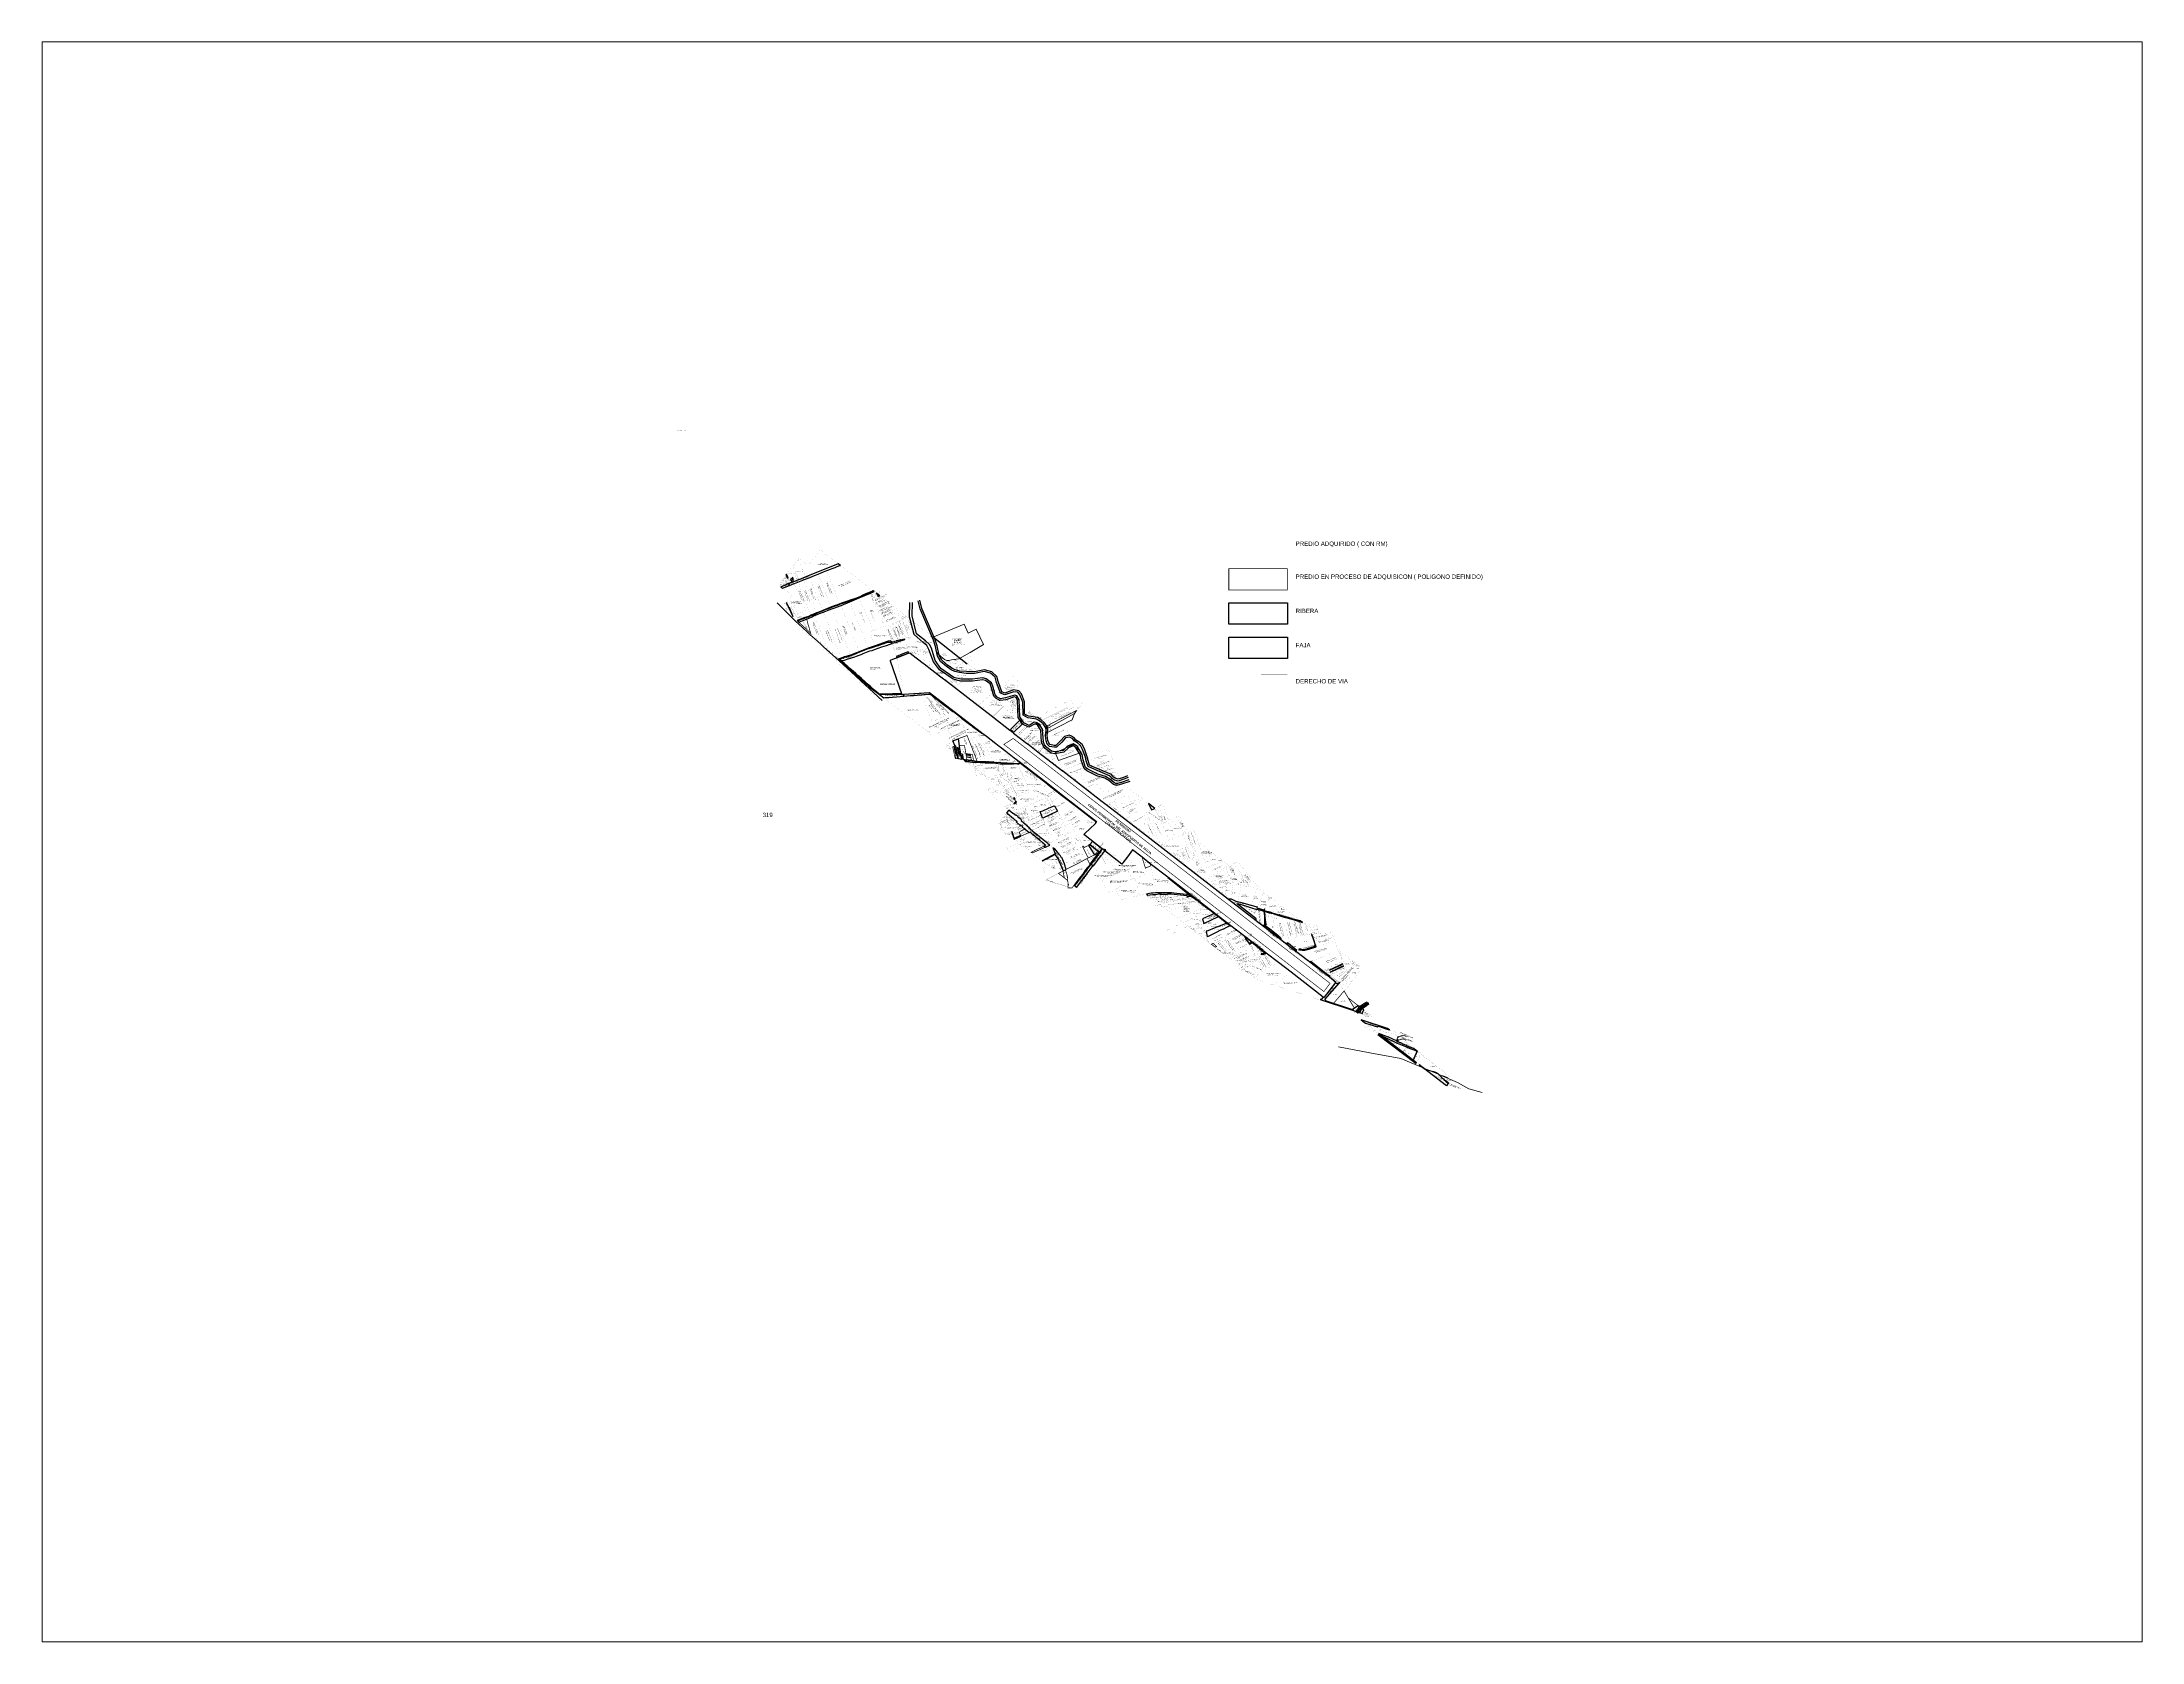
# Paper-space layout 'Layout2' of a CAD drawing. Header units: metres. Extents: x 1.05 to 9.45, y 0.8 to 7.2.
# The model-space entities are those that its viewports show. They can reach past a viewport. Long polylines and large blocks are cut down to what shows.
import ezdxf
from ezdxf.enums import TextEntityAlignment as Align

# ---------------------------------------------------------------- set-up
doc = ezdxf.new("R2010")
doc.units = ezdxf.units.M
doc.header["$MEASUREMENT"] = 0
for name, pattern in [('ACAD_ISO04W100', [30, 24, -3, 0, -3]), ('DASHDOT2', [0.5, 0.25, -0.125, 0, -0.125]), ('DASHED', [0.75, 0.5, -0.25])]:
    doc.linetypes.add(name, pattern=pattern)
for name, color, linetype, lineweight, true_color in [('AJ_BASE_SUNARP', 7, 'Continuous', 9, 0xc0fcce), ('PREDIO DEFINIDO ( EN PROCESO)', 7, 'Continuous', 30, 0xe0e000), ('PREDIOS NANCY B', 7, 'Continuous', 9, 0xcd8966)]:
    doc.layers.add(name, color=color, linetype=linetype, lineweight=lineweight, true_color=true_color)
for name, color, linetype in [('BASE DE DATOS JAUJA', 7, 'Continuous'), ('BG_MANZANA_RPU', 8, 'Continuous'), ('CODIGO', 7, 'Continuous'), ('DERECHO DE VIA JAUJA TARMA', 7, 'Continuous'), ('EXPEDIENTE', 150, 'Continuous'), ('EXPEDIENTES', 5, 'Continuous'), ('FAJA DERECHA', 6, 'Continuous'), ('FAJA IZQUIERDA', 6, 'Continuous'), ('FM_DERECHA', 6, 'Continuous'), ('FM_IZQUIERDA', 1, 'Continuous'), ('HITOS', 5, 'Continuous'), ('JONATHAN_GIANFRANCO', 1, 'Continuous'), ('MICHEL_ARMANDO', 5, 'Continuous'), ('ortofoto 2025', 7, 'Continuous'), ('PREDIOS ADQUIRIDOS_PRO', 7, 'Continuous'), ('PREDIOS CELIA E.T.', 200, 'Continuous'), ('PREDIOS CON RM', 7, 'Continuous'), ('RIBERA IZQUIERDA', 5, 'Continuous'), ('SECTOR 1', 7, 'Continuous'), ('SUJETO PASIVO', 4, 'Continuous'), ('TXT_CONSULTA', 5, 'Continuous')]:
    doc.layers.add(name, color=color, linetype=linetype)
for name, color, linetype, lineweight in [('CBC-INTEREST-JAUJA', 150, 'Continuous', 30), ('COLINDANTES', 252, 'Continuous', 15), ('L-CANAL SIN REVESTIMIENTO', 140, 'Continuous', 25), ('Membrete', 7, 'Continuous', 60), ('PMD 2024', 1, 'Continuous', 5), ('PREDIO ADQUIRIDO ( CON RM)', 3, 'Continuous', 30), ('TEXTO', 7, 'Continuous', 20)]:
    doc.layers.add(name, color=color, linetype=linetype, lineweight=lineweight)
doc.layers.add('Predios_Individuales_SUNARPAnno', color=7, linetype='Continuous', true_color=0xa63749)
doc.styles.add('ARIAL', font='arial.ttf')
doc.styles.add('Arial Black', font='')
doc.styles.add('ROMANS', font='romans.shx', dxfattribs={"width": 0.85})
doc.styles.add('SANSSERIFBOLD', font='sasb____.pfb')
doc.styles.get("Standard").update_dxf_attribs({"font": 'arial.ttf'})
doc.styles.add('VERTICES', font='sanssb__.ttf')
doc.styles.get('Arial Black').set_extended_font_data('Arial Black', bold=True)

msp = doc.modelspace()

# ---------------------------------------------------------------- hatches: boundary and pattern name
at = {"layer": 'ortofoto 2025'}
h = msp.add_hatch(dxfattribs=at)
h.set_pattern_fill('ANSI31', color=4)
h.set_pattern_definition([(45, (0, 0), (-0.0883883476483, 0.0883883476483), [])])
h.paths.add_polyline_path([(447116, 8698624), (447124, 8698606), (447125, 8698606), (447132, 8698610), (447133, 8698610)])

# ---------------------------------------------------------------- linework, layer by layer
at = {"color": 4, "linetype": 'DASHDOT2', "ltscale": 50}
msp.add_lwpolyline([(447193, 8698257), (447196, 8698258), (447292, 8698295), (447298, 8698297), (447310, 8698288), (447372, 8698240), (447377, 8698237), (447462, 8698171), (447510, 8698134), (447543, 8698109), (447674, 8698007), (447752, 8697947), (447754, 8697945), (447848, 8697872), (447849, 8697872), (447866, 8697859), (447865, 8697859), (447868, 8697856), (447907, 8697826), (447931, 8697806), (447956, 8697789), (447983, 8697768), (448020, 8697739), (448032, 8697730), (448137, 8697649), (448138, 8697649), (448355, 8697481), (448384, 8697459), (448616, 8697279), (449049, 8696944), (449200, 8696828), (449241, 8696796), (449336, 8696722), (449417, 8696660), (449602, 8696517), (449638, 8696489), (449574, 8696406), (449572, 8696403), (449568, 8696406), (449392, 8696543), (449322, 8696597), (449256, 8696648), (449207, 8696686), (449062, 8696798), (448716, 8697065), (448716, 8697065), (448716, 8697065), (448716, 8697065), (448619, 8697139), (448574, 8697174), (448522, 8697215), (448493, 8697177), (448468, 8697144), (448463, 8697137), (448369, 8697209), (448354, 8697221), (448261, 8697293), (448254, 8697299), (448294, 8697337), (448310, 8697352), (448318, 8697360), (448324, 8697369), (448324, 8697369), (448324, 8697369), (448136, 8697514), (448039, 8697590), (447906, 8697692), (447904, 8697694), (447871, 8697719), (447834, 8697748), (447826, 8697755), (447826, 8697755), (447795, 8697778), (447790, 8697783), (447770, 8697798), (447770, 8697798), (447719, 8697837), (447694, 8697855), (447693, 8697857), (447406, 8698078), (447264, 8698068), (447256, 8698067), (447192, 8698251)], close=True, dxfattribs=at)
at = {"color": 6}
for points in [[(448010, 8697905), (447998, 8697913), (447993, 8697914), (448004, 8697906), (448023, 8697883), (448027, 8697872), (448028, 8697869), (448027, 8697876)], [(447869, 8697690), (447884, 8697690), (447890, 8697690), (447896, 8697691), (447904, 8697694), (447906, 8697692), (447894, 8697684), (447894, 8697686), (447868, 8697687)], [(448132, 8697516), (448214, 8697453), (448214, 8697453), (448230, 8697440), (448230, 8697440), (448264, 8697414), (448297, 8697388), (448310, 8697378), (448319, 8697371), (448324, 8697369), (448324, 8697369), (448324, 8697369), (448324, 8697369), (448136, 8697514), (448039, 8697590), (447906, 8697692), (447906, 8697691), (448056, 8697576), (448054, 8697575), (448054, 8697575)], [(449049, 8696944), (449200, 8696828), (449200, 8696836), (449180, 8696852), (449097, 8696916), (449095, 8696918), (449095, 8696921), (449136, 8696910), (449169, 8696899), (449203, 8696888), (449203, 8696890), (449245, 8696878), (449272, 8696870), (449282, 8696868), (449293, 8696865), (449296, 8696866), (449277, 8696872), (449243, 8696881), (449247, 8696890), (449246, 8696890), (449243, 8696884), (449205, 8696894), (449208, 8696901), (449172, 8696910), (449128, 8696922), (449091, 8696932), (449064, 8696944), (449049, 8696944)], [(449551, 8696393), (449730, 8696334), (449733, 8696341), (449725, 8696339), (449586, 8696385), (449586, 8696385), (449577, 8696394), (449658, 8696484), (449660, 8696487), (449644, 8696479), (449636, 8696486), (449574, 8696406), (449572, 8696403), (449568, 8696406), (449558, 8696394), (449551, 8696393)], [(449730, 8696334), (449784, 8696316), (449784, 8696321), (449785, 8696327), (449789, 8696332), (449791, 8696336), (449761, 8696359), (449740, 8696345), (449733, 8696341), (449730, 8696334)]]:
    msp.add_lwpolyline(points, close=True, dxfattribs=at)
at = {"color": 8, "lineweight": 0, "ltscale": 10}
msp.add_lwpolyline([(448046, 8697892), (448048, 8697886), (448048, 8697878), (448202, 8697964), (448214, 8697980)], close=True, dxfattribs=at)
at = {"color": 8, "linetype": 'Continuous', "lineweight": 0, "elevation": 3367}
msp.add_lwpolyline([(448048, 8697878), (448048, 8697878), (448048, 8697855), (448048, 8697855), (448048, 8697855), (448190, 8697929), (448190, 8697929), (448190, 8697929), (448190, 8697929), (448202, 8697964), (448202, 8697964), (448202, 8697964), (448202, 8697964), (448048, 8697878)], dxfattribs=at)
for points in [[(448609, 8697470), (448625, 8697434), (448644, 8697442)], [(448302, 8697261), (448287, 8697244), (448338, 8697203), (448354, 8697221)]]:
    msp.add_lwpolyline(points, close=True)
at = {"lineweight": -2}
msp.add_lwpolyline([(448287, 8697244), (448286, 8697243), (448279, 8697239), (448312, 8697187), (448334, 8697198), (448338, 8697203)], close=True, dxfattribs=at)
at = {"layer": 'AJ_BASE_SUNARP', "color": 1, "ltscale": 15, "const_width": 3.5}
msp.add_lwpolyline([(447815, 8697794), (447836, 8697807), (447845, 8697813), (447866, 8697827), (448249, 8697530), (449606, 8696482), (449575, 8696441), (449572, 8696437), (448559, 8697220), (448363, 8697371)], close=True, dxfattribs=at)
at = {"layer": 'BG_MANZANA_RPU', "color": 3, "linetype": 'Continuous', "ltscale": 0.25}
msp.add_lwpolyline([(446643, 8698702), (446651, 8698684), (446660, 8698688), (446655, 8698701), (446659, 8698703), (446657, 8698708), (446643, 8698702)], dxfattribs=at)
at = {"layer": 'CBC-INTEREST-JAUJA', "color": 150}
for points in [[(446622, 8698728), (446618, 8698723), (446621, 8698717), (446624, 8698710), (446626, 8698707), (446629, 8698709), (446630, 8698710)], [(446632, 8698678), (446637, 8698666), (446664, 8698677), (446666, 8698678), (446693, 8698689), (446720, 8698699), (446749, 8698711), (446776, 8698722), (446795, 8698729), (446811, 8698736), (446824, 8698741), (446842, 8698748), (446849, 8698751), (446863, 8698756), (446873, 8698760), (446889, 8698766), (446899, 8698770), (446915, 8698777), (446917, 8698777), (446906, 8698786), (446727, 8698714), (446690, 8698698), (446690, 8698699), (446685, 8698697), (446685, 8698697), (446679, 8698694), (446679, 8698695), (446679, 8698694), (446679, 8698694), (446670, 8698691), (446670, 8698691), (446660, 8698687), (446660, 8698688), (446651, 8698684), (446646, 8698682), (446637, 8698679), (446637, 8698680), (446632, 8698678)], [(446590, 8698659), (446599, 8698652), (446629, 8698663), (446637, 8698666), (446632, 8698678), (446621, 8698673), (446617, 8698671), (446617, 8698671), (446613, 8698669), (446609, 8698667), (446605, 8698665), (446590, 8698659)], [(446637, 8698543), (446636, 8698543), (446633, 8698550), (446624, 8698569), (446622, 8698573), (446621, 8698571), (446624, 8698564), (446628, 8698557), (446631, 8698550), (446634, 8698543), (446656, 8698497), (446656, 8698497), (446656, 8698498)], [(446868, 8698549), (446851, 8698542), (446834, 8698535), (446820, 8698530), (446820, 8698530), (446790, 8698517), (446787, 8698516), (446766, 8698507), (446755, 8698503), (446742, 8698497), (446723, 8698490), (446722, 8698490), (446680, 8698474), (446690, 8698465), (446691, 8698465), (446684, 8698472), (446703, 8698481), (446726, 8698489), (446744, 8698496), (446769, 8698506), (446792, 8698516), (446823, 8698529), (446836, 8698534), (446853, 8698541), (446870, 8698547), (446890, 8698555), (446903, 8698559), (446917, 8698565), (446931, 8698570), (446953, 8698577), (446978, 8698586), (447004, 8698595), (447026, 8698603), (447044, 8698612), (447063, 8698620), (447082, 8698629), (447098, 8698637), (447097, 8698638), (447080, 8698630), (447061, 8698622), (447041, 8698613), (447024, 8698605), (447001, 8698596), (446976, 8698587), (446951, 8698579), (446929, 8698571), (446915, 8698566), (446901, 8698560), (446888, 8698556)], [(446684, 8698472), (446691, 8698465), (446691, 8698465), (446699, 8698469), (446717, 8698476), (446732, 8698482), (446740, 8698485), (446759, 8698493), (446776, 8698501), (446790, 8698508), (446802, 8698512), (446823, 8698521), (446838, 8698526), (446856, 8698533), (446871, 8698539), (446886, 8698544), (446902, 8698549), (446921, 8698557), (446970, 8698577), (447020, 8698598), (447051, 8698611), (447079, 8698623), (447103, 8698633), (447103, 8698633), (447098, 8698637), (447082, 8698629), (447063, 8698620), (447044, 8698612), (447026, 8698603), (447004, 8698595), (446978, 8698586), (446953, 8698577), (446931, 8698570), (446917, 8698565), (446903, 8698559), (446890, 8698555), (446870, 8698547), (446853, 8698541), (446836, 8698534), (446823, 8698529), (446792, 8698516), (446769, 8698506), (446744, 8698496), (446726, 8698489), (446703, 8698481), (446684, 8698472)], [(447132, 8698068), (447145, 8698069), (447156, 8698069), (447180, 8698069), (447204, 8698069), (447228, 8698069), (447252, 8698070), (447254, 8698070), (447255, 8698067), (447256, 8698067), (447254, 8698072), (447251, 8698071), (447227, 8698071), (447203, 8698071), (447179, 8698070), (447155, 8698070), (447144, 8698070), (447131, 8698069), (447124, 8698075), (447115, 8698083), (447098, 8698098), (447082, 8698112), (447065, 8698126), (447049, 8698141), (447034, 8698156), (447018, 8698169), (447002, 8698183), (446987, 8698197), (446970, 8698211), (446954, 8698225), (446938, 8698240), (446928, 8698248), (446925, 8698252), (446924, 8698253), (446924, 8698253), (446913, 8698263), (446919, 8698264), (446923, 8698266), (446940, 8698273), (446956, 8698277), (446975, 8698283), (446995, 8698290), (447007, 8698295), (447024, 8698302), (447038, 8698308), (447051, 8698313), (447071, 8698321), (447086, 8698325), (447103, 8698330), (447112, 8698333), (447127, 8698337), (447140, 8698342), (447152, 8698346), (447166, 8698352), (447173, 8698354), (447185, 8698355), (447194, 8698354), (447198, 8698355), (447197, 8698357), (447195, 8698362), (447180, 8698360), (447168, 8698358), (447108, 8698336), (447070, 8698322), (447021, 8698303), (447021, 8698303), (447005, 8698296), (446992, 8698292), (446973, 8698284), (446954, 8698278), (446938, 8698274), (446921, 8698267), (446916, 8698265), (446910, 8698264), (446907, 8698264), (446956, 8698219), (447076, 8698111)], [(446913, 8698263), (446924, 8698253), (446925, 8698253), (446926, 8698254), (446929, 8698255), (446939, 8698257), (446960, 8698263), (446979, 8698270), (446996, 8698275), (447005, 8698279), (447021, 8698284), (447032, 8698288), (447043, 8698293), (447061, 8698300), (447079, 8698307), (447091, 8698310), (447105, 8698315), (447125, 8698323), (447144, 8698329), (447157, 8698334), (447170, 8698338), (447190, 8698344), (447202, 8698348), (447201, 8698349), (447198, 8698355), (447194, 8698354), (447185, 8698355), (447173, 8698354), (447166, 8698352), (447152, 8698346), (447140, 8698342), (447127, 8698337), (447112, 8698333), (447103, 8698330), (447086, 8698325), (447071, 8698321), (447051, 8698313), (447038, 8698308), (447024, 8698302), (447007, 8698295), (446995, 8698290), (446975, 8698283), (446956, 8698277), (446940, 8698273), (446923, 8698266), (446919, 8698264), (446913, 8698263)], [(447197, 8698357), (447201, 8698349), (447221, 8698354), (447241, 8698360), (447272, 8698370), (447271, 8698373), (447270, 8698372), (447264, 8698370), (447254, 8698368), (447249, 8698367), (447249, 8698368), (447247, 8698368), (447234, 8698364), (447223, 8698363), (447224, 8698361), (447215, 8698359), (447210, 8698357), (447204, 8698356), (447200, 8698355), (447199, 8698357), (447197, 8698357)], [(447291, 8698296), (447289, 8698302), (447269, 8698295), (447225, 8698277), (447226, 8698275), (447228, 8698270), (447292, 8698295)], [(447132, 8698068), (447155, 8698050), (447164, 8698051), (447184, 8698052), (447204, 8698054), (447225, 8698056), (447245, 8698057), (447265, 8698058), (447264, 8698068), (447255, 8698067), (447254, 8698070), (447252, 8698070), (447228, 8698069), (447204, 8698069), (447180, 8698069), (447156, 8698069), (447145, 8698069), (447132, 8698068)], [(447264, 8698068), (447265, 8698058), (447283, 8698060), (447301, 8698062), (447320, 8698063), (447339, 8698065), (447362, 8698066), (447377, 8698068), (447382, 8698068), (447397, 8698069), (447412, 8698070), (447436, 8698050), (447447, 8698042), (447465, 8698028), (447486, 8698012), (447500, 8698002), (447520, 8697986), (447535, 8697975), (447536, 8697974), (447538, 8697975), (447547, 8697967), (447560, 8697958), (447576, 8697945), (447577, 8697943), (447582, 8697939), (447597, 8697928), (447612, 8697917), (447627, 8697905), (447639, 8697896), (447645, 8697891), (447668, 8697874), (447677, 8697867), (447694, 8697855), (447693, 8697857), (447406, 8698078), (447264, 8698068)], [(447536, 8697974), (447538, 8697975), (447547, 8697967), (447560, 8697958), (447576, 8697945), (447577, 8697943), (447573, 8697946)], [(447655, 8697702), (447646, 8697703), (447627, 8697705), (447608, 8697707), (447597, 8697708), (447606, 8697701), (447620, 8697700), (447643, 8697697), (447665, 8697696), (447669, 8697700)], [(447669, 8697700), (447665, 8697696), (447685, 8697694), (447692, 8697694), (447712, 8697693), (447728, 8697692), (447747, 8697692), (447770, 8697691), (447795, 8697688), (447820, 8697688), (447868, 8697687), (447869, 8697690), (447761, 8697695), (447760, 8697697), (447742, 8697697), (447715, 8697698), (447694, 8697698)], [(448132, 8697516), (448214, 8697453), (448214, 8697453), (448230, 8697440), (448230, 8697440), (448264, 8697414), (448297, 8697388), (448310, 8697378), (448319, 8697371), (448324, 8697369), (448324, 8697369), (448324, 8697369), (448324, 8697369), (448136, 8697514), (448039, 8697590), (447906, 8697692), (447906, 8697691), (448056, 8697576), (448054, 8697575), (448054, 8697575)], [(447830, 8697418), (447831, 8697418), (447846, 8697406), (447855, 8697398), (447867, 8697387), (447887, 8697371), (447883, 8697368), (447905, 8697349), (447909, 8697351), (447918, 8697342), (447915, 8697341), (447924, 8697333), (447926, 8697334), (447930, 8697329), (447931, 8697329), (447953, 8697311), (447959, 8697313), (447970, 8697302), (447973, 8697297), (447976, 8697299), (448010, 8697270), (448027, 8697256), (448045, 8697240), (448037, 8697236), (448044, 8697230), (448068, 8697241), (448068, 8697241), (448059, 8697247), (448059, 8697248), (448059, 8697248), (448053, 8697254), (448050, 8697256), (448049, 8697256), (448039, 8697263), (447982, 8697310), (447955, 8697335), (447956, 8697335), (447910, 8697375), (447911, 8697377), (447909, 8697381), (447891, 8697395), (447894, 8697396), (447885, 8697405), (447881, 8697403), (447866, 8697415), (447865, 8697415), (447853, 8697424), (447842, 8697433), (447830, 8697418)], [(447868, 8697499), (447877, 8697492), (447874, 8697501), (447868, 8697499)], [(447869, 8697468), (447884, 8697474), (447880, 8697483), (447869, 8697468)], [(448014, 8697425), (448028, 8697430), (448060, 8697444), (448091, 8697456), (448093, 8697457), (448109, 8697428), (448028, 8697389), (448026, 8697395)], [(447908, 8697291), (447907, 8697294), (447872, 8697278), (447858, 8697316), (447871, 8697276), (447870, 8697275), (447872, 8697274)], [(448097, 8697194), (448026, 8697155), (448027, 8697154), (448059, 8697170), (448095, 8697190), (448102, 8697180), (448110, 8697169), (448114, 8697161), (448132, 8697122), (448137, 8697109), (448140, 8697099), (448153, 8697106), (448157, 8697108), (448147, 8697137), (448146, 8697138), (448148, 8697139), (448133, 8697173), (448131, 8697172), (448125, 8697183), (448121, 8697188), (448116, 8697194), (448113, 8697197), (448103, 8697210), (448094, 8697220), (448091, 8697223), (448088, 8697224), (448084, 8697228), (448097, 8697194)], [(448335, 8697191), (448343, 8697201), (448345, 8697203), (448334, 8697198), (448287, 8697137), (448288, 8697135), (448280, 8697123), (448273, 8697116), (448260, 8697099), (448248, 8697082), (448236, 8697066), (448223, 8697051), (448212, 8697035), (448200, 8697020), (448203, 8697019), (448203, 8697019), (448215, 8697034), (448227, 8697050), (448239, 8697066), (448251, 8697082), (448264, 8697098), (448276, 8697115), (448283, 8697123), (448291, 8697134), (448297, 8697141), (448304, 8697151), (448314, 8697163), (448320, 8697171)], [(448312, 8697187), (448345, 8697203), (448347, 8697207), (448341, 8697204), (448354, 8697221), (448353, 8697221), (448302, 8697261), (448286, 8697243), (448279, 8697239), (448312, 8697187)], [(448291, 8697134), (448308, 8697128), (448308, 8697129), (448350, 8697184), (448356, 8697192), (448362, 8697200), (448375, 8697216), (448353, 8697221), (448354, 8697221), (448341, 8697204), (448347, 8697207), (448343, 8697201), (448335, 8697191), (448320, 8697171), (448314, 8697163), (448304, 8697151), (448297, 8697141), (448291, 8697134)], [(448291, 8697134), (448283, 8697123), (448276, 8697115), (448264, 8697098), (448251, 8697082), (448239, 8697066), (448227, 8697050), (448215, 8697034), (448203, 8697019), (448203, 8697019), (448214, 8697009), (448266, 8697078), (448306, 8697129), (448291, 8697134)], [(448598, 8696972), (448606, 8696966), (448617, 8696968), (448617, 8696968), (448631, 8696969), (448631, 8696969), (448647, 8696970), (448667, 8696973), (448673, 8696973), (448674, 8696970), (448689, 8696971), (448691, 8696971), (448694, 8696971), (448714, 8696970), (448713, 8696974), (448732, 8696973), (448837, 8696963), (448835, 8696968), (448748, 8696978), (448735, 8696979), (448718, 8696979), (448701, 8696979), (448684, 8696979), (448666, 8696979), (448659, 8696979), (448653, 8696979), (448647, 8696979), (448634, 8696978), (448624, 8696977), (448605, 8696974), (448598, 8696972)], [(448716, 8697065), (448716, 8697063), (448835, 8696968), (448837, 8696963), (448819, 8696957), (448819, 8696955), (448831, 8696959), (448837, 8696960), (448841, 8696960), (448859, 8696950), (448865, 8696945), (448871, 8696941), (448881, 8696935), (448922, 8696903), (448946, 8696886), (448972, 8696866), (448993, 8696849), (449019, 8696829), (449039, 8696813), (449058, 8696799), (449055, 8696797), (449062, 8696798), (448716, 8697065)], [(448972, 8696866), (448906, 8696836), (448913, 8696811), (448993, 8696849)], [(449245, 8696878), (449246, 8696849), (449246, 8696818), (449246, 8696802), (449246, 8696802), (449255, 8696804), (449245, 8696878)], [(449296, 8696866), (449293, 8696865), (449297, 8696864), (449297, 8696864), (449342, 8696850), (449362, 8696844), (449396, 8696834), (449420, 8696827), (449444, 8696819), (449455, 8696816), (449442, 8696826), (449441, 8696825), (449398, 8696836), (449316, 8696861), (449296, 8696866)], [(449007, 8696775), (449021, 8696781), (449021, 8696781), (449022, 8696781), (449035, 8696788), (449054, 8696797), (449058, 8696799), (449039, 8696813), (448978, 8696788), (448925, 8696766), (448925, 8696766), (448932, 8696739), (448938, 8696742), (448961, 8696753), (448982, 8696763)], [(449136, 8696740), (449136, 8696739), (449144, 8696725), (449147, 8696719), (449161, 8696701), (449177, 8696709), (449136, 8696740)], [(449247, 8696801), (449246, 8696802), (449238, 8696799), (449237, 8696799), (449241, 8696796), (449247, 8696797)], [(449241, 8696796), (449247, 8696797), (449247, 8696801), (449247, 8696801), (449282, 8696775), (449282, 8696775), (449321, 8696744), (449334, 8696732), (449335, 8696731), (449336, 8696722), (449336, 8696722), (449241, 8696796)], [(449435, 8696669), (449437, 8696665), (449439, 8696666), (449452, 8696666), (449453, 8696665), (449468, 8696664), (449490, 8696670), (449529, 8696683), (449523, 8696702), (449519, 8696714), (449511, 8696740), (449506, 8696751), (449504, 8696751), (449507, 8696742), (449516, 8696717), (449520, 8696705), (449526, 8696686), (449487, 8696673), (449464, 8696667), (449449, 8696668), (449448, 8696669), (449435, 8696669)], [(449207, 8696686), (449208, 8696683), (449232, 8696663), (449251, 8696650), (449232, 8696645), (449227, 8696644), (449228, 8696641), (449240, 8696643), (449256, 8696648), (449256, 8696648)], [(449373, 8696704), (449371, 8696703), (449364, 8696701), (449368, 8696698), (449372, 8696699), (449377, 8696701)], [(449368, 8696698), (449417, 8696660), (449424, 8696662), (449377, 8696701), (449372, 8696699), (449368, 8696698)], [(449495, 8696600), (449602, 8696517), (449606, 8696520), (449583, 8696537), (449500, 8696602), (449495, 8696600)], [(449674, 8696588), (449674, 8696589), (449602, 8696555), (449602, 8696554)], [(449680, 8696577), (449680, 8696578), (449607, 8696544), (449607, 8696543)], [(449874, 8696207), (449893, 8696192), (449910, 8696184), (449910, 8696184), (449910, 8696184), (449974, 8696154), (450021, 8696135), (450025, 8696133), (450031, 8696130), (450037, 8696128), (450050, 8696123), (450065, 8696117), (450075, 8696113), (450082, 8696109), (450086, 8696108), (450069, 8696121), (450064, 8696124), (450058, 8696126), (450053, 8696128), (450049, 8696130), (450046, 8696132), (450044, 8696132), (450040, 8696134), (450038, 8696135), (450036, 8696136), (450032, 8696138), (450029, 8696139), (450026, 8696140), (450024, 8696141), (450020, 8696143), (450017, 8696144), (450014, 8696145), (450012, 8696146), (450008, 8696148), (450008, 8696148), (450006, 8696149), (450002, 8696151), (449999, 8696153), (449995, 8696155), (449992, 8696156), (449988, 8696158), (449983, 8696160), (449980, 8696161), (449970, 8696167), (449926, 8696187), (449886, 8696202), (449874, 8696207)], [(449970, 8696167), (449980, 8696161), (449980, 8696163), (449979, 8696166), (449979, 8696169), (449978, 8696173), (449977, 8696177), (449975, 8696180), (449974, 8696176), (449970, 8696167)], [(449981, 8696189), (449977, 8696186), (449977, 8696185), (449977, 8696185), (449979, 8696187), (449981, 8696188), (449981, 8696189)], [(450118, 8696018), (450108, 8696026), (450100, 8696033), (450096, 8696035), (450122, 8696015), (450125, 8696014)], [(450096, 8696035), (450100, 8696033), (450108, 8696026), (450118, 8696018), (450126, 8696013), (450135, 8696008), (450144, 8696005), (450152, 8696003), (450164, 8696000), (450173, 8695998), (450184, 8695994), (450192, 8695990), (450198, 8695987), (450204, 8695982), (450212, 8695974), (450212, 8695974), (450215, 8695970), (450218, 8695966), (450226, 8695959), (450228, 8695957), (450233, 8695952), (450243, 8695942), (450249, 8695938), (450255, 8695934), (450245, 8695920), (450245, 8695920), (450096, 8696035)], [(450228, 8695957), (450233, 8695952), (450243, 8695942), (450249, 8695938), (450255, 8695934), (450257, 8695936), (450257, 8695936), (450250, 8695939), (450250, 8695939), (450242, 8695945), (450236, 8695949), (450228, 8695957)]]:
    msp.add_lwpolyline(points, close=True, dxfattribs=at)
for points in [[(449039, 8696813), (448978, 8696788), (448925, 8696766), (448925, 8696766), (448932, 8696739), (448938, 8696742), (448961, 8696753), (448982, 8696763), (449007, 8696775), (449021, 8696781), (449021, 8696781), (449022, 8696781), (449035, 8696788), (449054, 8696797), (449055, 8696797), (449058, 8696799), (449039, 8696813)], [(449777, 8696282), (449800, 8696264), (449867, 8696243), (449871, 8696247), (449912, 8696233), (449933, 8696226), (449922, 8696235), (449777, 8696282)]]:
    msp.add_lwpolyline(points, dxfattribs=at)
at = {"layer": 'CBC-INTEREST-JAUJA', "const_width": 0.3}
for points in [[(449528, 8696754), (449533, 8696754), (449534, 8696755), (449532, 8696756), (449521, 8696754), (449510, 8696752), (449523, 8696753)], [(449650, 8696665), (449651, 8696662), (449663, 8696633), (449669, 8696616), (449674, 8696602), (449685, 8696566), (449685, 8696566), (449691, 8696549), (449695, 8696540), (449696, 8696537), (449670, 8696508), (449666, 8696504), (449644, 8696479), (449660, 8696487), (449667, 8696494), (449674, 8696502), (449681, 8696509), (449687, 8696515), (449694, 8696522), (449698, 8696526), (449705, 8696533), (449705, 8696533), (449753, 8696586), (449745, 8696591), (449701, 8696542), (449657, 8696660)], [(449674, 8696588), (449674, 8696589), (449602, 8696555), (449602, 8696554)], [(449680, 8696577), (449680, 8696578), (449607, 8696544), (449607, 8696543)], [(449674, 8696602), (449671, 8696601), (449685, 8696566)]]:
    msp.add_lwpolyline(points, close=True, dxfattribs=at)
at = {"layer": 'CBC-INTEREST-JAUJA'}
msp.add_lwpolyline([(449178, 8696707), (449195, 8696693), (449208, 8696683), (449207, 8696686), (449177, 8696709), (449161, 8696701), (449163, 8696698)], close=True, dxfattribs=at)
at = {"layer": 'CBC-INTEREST-JAUJA', "linetype": 'Continuous', "lineweight": 13}
for points in [[(450022, 8696170), (450006, 8696177), (449977, 8696168)], [(450023, 8696190), (450008, 8696198), (449980, 8696188)]]:
    msp.add_lwpolyline(points, dxfattribs=at)
at = {"layer": 'DERECHO DE VIA JAUJA TARMA', "color": 6, "linetype": 'DASHED', "lineweight": 9, "ltscale": 5, "const_width": 0.1}
for points in [[(446578, 8698578), (446596, 8698560), (446629, 8698527), (446674, 8698482), (446682, 8698474), (446691, 8698465), (446718, 8698441), (446742, 8698419), (446745, 8698416), (446759, 8698404), (446796, 8698370), (446820, 8698348), (446834, 8698336), (446896, 8698278), (446939, 8698239), (447007, 8698177), (447038, 8698148), (447060, 8698129), (447108, 8698085), (447154, 8698043)], [(446564, 8698564), (446582, 8698546), (446615, 8698513), (446660, 8698468), (446668, 8698460), (446678, 8698451), (446704, 8698426), (446728, 8698404), (446732, 8698401), (446746, 8698389), (446782, 8698356), (446807, 8698333), (446820, 8698321), (446883, 8698263), (446926, 8698224), (446994, 8698162), (447025, 8698133), (447046, 8698114), (447094, 8698070), (447140, 8698028)]]:
    msp.add_lwpolyline(points, dxfattribs=at)
at = {"layer": 'DERECHO DE VIA JAUJA TARMA', "color": 1, "linetype": 'ACAD_ISO04W100', "lineweight": 9, "ltscale": 0.25}
msp.add_lwpolyline([(446571, 8698571), (446589, 8698553), (446622, 8698520), (446667, 8698475), (446675, 8698467), (446685, 8698458), (446711, 8698434), (446735, 8698412), (446738, 8698409), (446752, 8698396), (446789, 8698363), (446814, 8698340), (446827, 8698328), (446890, 8698271), (446932, 8698232), (447000, 8698170), (447032, 8698141), (447053, 8698121), (447101, 8698077), (447147, 8698035)], dxfattribs=at)
at = {"layer": 'DERECHO DE VIA JAUJA TARMA', "color": 6, "linetype": 'DASHED', "lineweight": 9, "ltscale": 10}
msp.add_lwpolyline([(449050, 8698176, 0, 0.1, 0), (449372, 8698176, 0.1, 0.1, 0), (449372, 8698058, 0.1, 0.1, 0), (449050, 8698058, 0.1, 0.1, 0)], format="xyseb", close=True, dxfattribs=at)
at = {"layer": 'FAJA DERECHA'}
msp.add_lwpolyline([(448506, 8697591), (448461, 8697575), (448440, 8697570), (448427, 8697570), (448417, 8697574), (448392, 8697595), (448369, 8697608), (448326, 8697622), (448271, 8697649), (448255, 8697662), (448240, 8697707), (448236, 8697735), (448209, 8697778), (448196, 8697787), (448169, 8697775), (448144, 8697751), (448095, 8697743), (448074, 8697746), (448042, 8697771), (448030, 8697786), (448022, 8697806), (448018, 8697873), (448002, 8697898), (447993, 8697905), (447983, 8697906), (447952, 8697888), (447917, 8697906), (447894, 8697941), (447889, 8698036), (447882, 8698051), (447874, 8698055), (447825, 8698039), (447795, 8698035), (447773, 8698046), (447760, 8698059), (447746, 8698110), (447739, 8698126), (447714, 8698145), (447698, 8698149), (447643, 8698142), (447579, 8698142), (447537, 8698153), (447462, 8698203), (447429, 8698247), (447403, 8698316), (447392, 8698338), (447372, 8698353), (447322, 8698397), (447297, 8698495), (447298, 8698573)], dxfattribs=at)
at = {"layer": 'FAJA IZQUIERDA'}
msp.add_lwpolyline([(448493, 8697622), (448471, 8697613), (448442, 8697603), (448426, 8697608), (448417, 8697614), (448405, 8697628), (448318, 8697665), (448285, 8697680), (448277, 8697706), (448273, 8697726), (448257, 8697770), (448244, 8697794), (448227, 8697808), (448209, 8697820), (448203, 8697829), (448187, 8697840), (448174, 8697844), (448148, 8697838), (448126, 8697814), (448100, 8697788), (448091, 8697788), (448068, 8697793), (448061, 8697802), (448056, 8697816), (448053, 8697844), (448057, 8697872), (448054, 8697890), (448038, 8697912), (448018, 8697930), (448000, 8697941), (447950, 8697949), (447929, 8697960), (447929, 8698028), (447912, 8698072), (447897, 8698088), (447868, 8698093), (447821, 8698076), (447803, 8698083), (447783, 8698139), (447776, 8698167), (447748, 8698192), (447708, 8698204), (447653, 8698193), (447609, 8698194), (447574, 8698197), (447548, 8698204), (447530, 8698212), (447505, 8698230), (447475, 8698256), (447459, 8698283), (447448, 8698335), (447437, 8698369), (447364, 8698541), (447354, 8698586)], dxfattribs=at)
msp.add_lwpolyline([(449050, 8698383), (449372, 8698383), (449372, 8698266), (449050, 8698266)], close=True, dxfattribs=at)
at = {"layer": 'FM_DERECHA', "color": 6, "linetype": 'DASHED'}
msp.add_open_spline([(449819, 8696367), (449819, 8696367), (449819, 8696367), (449818, 8696367), (449818, 8696367), (449817, 8696366), (449817, 8696366), (449816, 8696366), (449816, 8696366), (449814, 8696365), (449813, 8696364), (449810, 8696362), (449808, 8696361), (449804, 8696358), (449802, 8696356), (449798, 8696353), (449796, 8696352), (449793, 8696350), (449793, 8696350), (449792, 8696349), (449791, 8696349), (449790, 8696348), (449789, 8696347), (449787, 8696346), (449786, 8696346), (449784, 8696344), (449783, 8696344), (449782, 8696343), (449782, 8696343), (449781, 8696342), (449780, 8696342), (449779, 8696341), (449779, 8696341), (449778, 8696340), (449778, 8696339), (449777, 8696339), (449777, 8696338), (449776, 8696337), (449775, 8696336), (449774, 8696334), (449774, 8696332), (449772, 8696330), (449772, 8696330), (449771, 8696328), (449771, 8696327), (449770, 8696326), (449770, 8696325), (449769, 8696324), (449768, 8696323), (449767, 8696321), (449767, 8696321), (449767, 8696321), (449767, 8696321), (449766, 8696320), (449766, 8696320), (449766, 8696320), (449766, 8696319), (449766, 8696319), (449766, 8696319), (449766, 8696319)], degree=3, knots=[0, 0, 0, 0, 1.267209, 1.267209, 2.226017, 2.226017, 3.184826, 3.184826, 5.102444, 5.102444, 8.937679, 8.937679, 16.608148, 16.608148, 23.96194, 23.96194, 31.315731, 31.315731, 33.308382, 33.308382, 34.895146, 34.895146, 38.032541, 38.032541, 42.150604, 42.150604, 44.759583, 44.759583, 46.942614, 46.942614, 49.125645, 49.125645, 51.19244, 51.19244, 53.239094, 53.239094, 55.285748, 55.285748, 59.379056, 59.379056, 63.472364, 63.472364, 66.239653, 66.239653, 69.006942, 69.006942, 70.646137, 70.646137, 73.924529, 73.924529, 74.667904, 74.667904, 75.241948, 75.241948, 75.815992, 75.815992, 76.96408, 76.96408, 77.378596, 77.378596, 77.378596, 77.378596], dxfattribs=at)
at = {"layer": 'FM_IZQUIERDA', "color": 1, "linetype": 'DASHED', "lineweight": 18}
msp.add_open_spline([(449750, 8696323), (449751, 8696324), (449751, 8696324), (449751, 8696324), (449751, 8696324), (449751, 8696325), (449751, 8696325), (449751, 8696325), (449751, 8696325), (449751, 8696325), (449751, 8696325), (449752, 8696326), (449752, 8696326), (449752, 8696327), (449752, 8696328), (449752, 8696329), (449753, 8696330), (449753, 8696331), (449753, 8696331), (449753, 8696332), (449753, 8696332), (449754, 8696333), (449754, 8696333), (449754, 8696334), (449755, 8696335), (449755, 8696336), (449756, 8696337), (449757, 8696338), (449757, 8696339), (449757, 8696339), (449757, 8696340), (449758, 8696340), (449758, 8696340), (449758, 8696341), (449758, 8696342), (449759, 8696343), (449760, 8696344), (449761, 8696346), (449761, 8696346), (449762, 8696347), (449762, 8696348), (449762, 8696348), (449763, 8696349), (449763, 8696350), (449764, 8696350), (449766, 8696352), (449767, 8696353), (449770, 8696356), (449772, 8696358), (449776, 8696360), (449776, 8696361), (449778, 8696362), (449778, 8696362), (449780, 8696363), (449780, 8696363), (449781, 8696364), (449781, 8696364), (449783, 8696365), (449784, 8696366), (449786, 8696367), (449787, 8696368), (449789, 8696370), (449790, 8696370), (449792, 8696371), (449792, 8696372), (449794, 8696372), (449794, 8696373), (449795, 8696373), (449796, 8696373), (449797, 8696374), (449798, 8696374), (449801, 8696376), (449803, 8696377), (449805, 8696378), (449805, 8696378), (449807, 8696378), (449807, 8696379), (449808, 8696379), (449808, 8696379), (449808, 8696379), (449809, 8696380), (449809, 8696380), (449810, 8696380), (449810, 8696380)], degree=3, knots=[0, 0, 0, 0, 1.05483, 1.05483, 1.68167, 1.68167, 2.106932, 2.106932, 2.957457, 2.957457, 3.807981, 3.807981, 5.509029, 5.509029, 7.210078, 7.210078, 9.462014, 9.462014, 10.213609, 10.213609, 10.99192, 10.99192, 11.770232, 11.770232, 13.326856, 13.326856, 16.159046, 16.159046, 17.492521, 17.492521, 18.412412, 18.412412, 19.332302, 19.332302, 21.172082, 21.172082, 24.81359, 24.81359, 26.069404, 26.069404, 27.100785, 27.100785, 28.132166, 28.132166, 30.194929, 30.194929, 34.320455, 34.320455, 42.237315, 42.237315, 45.279241, 45.279241, 47.39419, 47.39419, 49.164661, 49.164661, 50.935132, 50.935132, 54.476074, 54.476074, 58.203535, 58.203535, 61.771035, 61.771035, 63.668283, 63.668283, 65.188768, 65.188768, 66.709252, 66.709252, 69.750221, 69.750221, 75.791372, 75.791372, 77.816801, 77.816801, 79.775398, 79.775398, 80.649014, 80.649014, 81.522629, 81.522629, 82.914878, 82.914878, 82.914878, 82.914878], dxfattribs=at)
at = {"layer": 'HITOS', "color": 2, "linetype": 'DASHED', "lineweight": 20, "ltscale": 4}
msp.add_lwpolyline([(449653, 8696133), (449825, 8696101), (449994, 8696070), (450186, 8695988), (450305, 8695938), (450368, 8695903), (450441, 8695883)], dxfattribs=at)
at = {"layer": 'L-CANAL SIN REVESTIMIENTO'}
for points in [[(449755, 8696320), (449757, 8696322), (449759, 8696330), (449762, 8696336), (449767, 8696344), (449783, 8696358), (449797, 8696367), (449811, 8696374), (449813, 8696375)], [(449817, 8696373), (449815, 8696372), (449801, 8696363), (449788, 8696354), (449779, 8696348), (449773, 8696343), (449767, 8696334), (449762, 8696324), (449760, 8696320), (449760, 8696319)]]:
    msp.add_spline(points, degree=3, dxfattribs=at)
at = {"layer": 'MICHEL_ARMANDO', "lineweight": 30, "elevation": 3364}
msp.add_lwpolyline([(447551, 8697786), (447547, 8697785), (447535, 8697814), (447564, 8697824), (447569, 8697787), (447575, 8697742), (447583, 8697712), (447565, 8697715), (447560, 8697738), (447551, 8697786)], dxfattribs=at)
at = {"layer": 'ortofoto 2025'}
msp.add_lwpolyline([(447116, 8698624), (447124, 8698606), (447125, 8698606), (447132, 8698610), (447133, 8698610)], close=True, dxfattribs=at)
for points in [[(447429, 8698382), (447614, 8698237)], [(449869, 8696202), (450078, 8696042)], [(449873, 8696207), (450081, 8696047)]]:
    msp.add_lwpolyline(points, dxfattribs=at)
at = {"layer": 'ortofoto 2025', "color": 30, "const_width": 1}
msp.add_lwpolyline([(447193, 8698257), (447196, 8698258), (447292, 8698295), (447298, 8698297), (447310, 8698288), (447372, 8698240), (447377, 8698237), (447462, 8698171), (447510, 8698134), (447543, 8698109), (447674, 8698007), (447752, 8697947), (447754, 8697945), (447848, 8697872), (447849, 8697872), (447866, 8697859), (447865, 8697859), (447868, 8697856), (447907, 8697826), (447931, 8697806), (447956, 8697789), (447983, 8697768), (448020, 8697739), (448032, 8697730), (448137, 8697649), (448138, 8697649), (448355, 8697481), (448384, 8697459), (448616, 8697279), (449049, 8696944), (449200, 8696828), (449241, 8696796), (449336, 8696722), (449417, 8696660), (449602, 8696517), (449638, 8696489), (449574, 8696406), (449572, 8696403), (449568, 8696406), (449392, 8696543), (449322, 8696597), (449256, 8696648), (449207, 8696686), (449062, 8696798), (448716, 8697065), (448619, 8697139), (448574, 8697174), (448522, 8697215), (448493, 8697177), (448468, 8697144), (448463, 8697137), (448369, 8697209), (448354, 8697221), (448261, 8697293), (448254, 8697299), (448294, 8697337), (448310, 8697352), (448318, 8697360), (448324, 8697369), (448136, 8697514), (448039, 8697590), (447906, 8697692), (447904, 8697694), (447871, 8697719), (447834, 8697748), (447826, 8697755), (447795, 8697778), (447790, 8697783), (447770, 8697798), (447770, 8697798), (447719, 8697837), (447694, 8697855), (447693, 8697857), (447406, 8698078), (447264, 8698068), (447256, 8698067), (447192, 8698251)], close=True, dxfattribs=at)
at = {"layer": 'PMD 2024', "color": 4, "linetype": 'Continuous', "lineweight": 35, "ltscale": 20, "const_width": 0.25}
msp.add_lwpolyline([(449777, 8696282), (449922, 8696235), (450276, 8695961), (450245, 8695920)], close=True, dxfattribs=at)
at = {"layer": 'PREDIO ADQUIRIDO ( CON RM)', "lineweight": 0, "const_width": 0.2}
for points in [[(449050, 8698947), (449372, 8698947), (449372, 8698830), (449050, 8698830)], [(446605, 8698665), (446590, 8698659), (446577, 8698669), (446593, 8698691), (446599, 8698678)], [(446601, 8698700), (446593, 8698691), (446594, 8698690), (446604, 8698694)], [(446610, 8698694), (446621, 8698699), (446625, 8698690), (446614, 8698685)], [(446611, 8698714), (446618, 8698723), (446621, 8698717), (446612, 8698712)], [(446612, 8698712), (446621, 8698717), (446624, 8698710), (446615, 8698706)], [(446624, 8698710), (446615, 8698706), (446616, 8698703), (446626, 8698707)], [(446615, 8698685), (446626, 8698690), (446632, 8698678), (446621, 8698673)], [(446624, 8698694), (446635, 8698700), (446637, 8698695), (446631, 8698692), (446637, 8698680), (446632, 8698678), (446626, 8698690), (446625, 8698690)], [(446633, 8698706), (446631, 8698705), (446633, 8698699), (446635, 8698700)], [(446755, 8698503), (446766, 8698507), (446787, 8698516), (446717, 8698698), (446693, 8698689), (446685, 8698686)], [(446787, 8698516), (446790, 8698517), (446820, 8698530), (446811, 8698549), (446802, 8698571), (446794, 8698593), (446785, 8698616), (446777, 8698638), (446767, 8698662), (446758, 8698685), (446750, 8698707), (446749, 8698711), (446720, 8698699), (446717, 8698698)], [(446868, 8698549), (446851, 8698542), (446834, 8698535), (446820, 8698530), (446811, 8698549), (446802, 8698571), (446794, 8698593), (446785, 8698616), (446777, 8698638), (446767, 8698662), (446758, 8698685), (446750, 8698707), (446749, 8698711), (446776, 8698722), (446795, 8698729), (446797, 8698725), (446804, 8698708), (446810, 8698691), (446817, 8698674), (446824, 8698657), (446831, 8698639), (446837, 8698622), (446844, 8698604), (446852, 8698585), (446860, 8698566)], [(446915, 8698566), (446901, 8698560), (446888, 8698556), (446868, 8698549), (446860, 8698566), (446852, 8698585), (446844, 8698604), (446837, 8698622), (446831, 8698639), (446824, 8698657), (446817, 8698674), (446810, 8698691), (446804, 8698708), (446797, 8698725), (446795, 8698729), (446811, 8698736), (446824, 8698741), (446842, 8698748), (446850, 8698730), (446856, 8698713), (446863, 8698695), (446870, 8698677), (446877, 8698661), (446884, 8698643), (446891, 8698626), (446897, 8698610), (446903, 8698594), (446910, 8698578)], [(446917, 8698777), (446915, 8698777), (446899, 8698770), (446889, 8698766), (446873, 8698760), (446863, 8698756), (446849, 8698751), (446842, 8698748), (446850, 8698730), (446856, 8698713), (446863, 8698695), (446870, 8698677), (446877, 8698661), (446884, 8698643), (446891, 8698626), (446897, 8698610), (446903, 8698594), (446910, 8698578), (446915, 8698566), (446929, 8698571), (446951, 8698579), (446976, 8698587), (447001, 8698596), (447024, 8698605), (447041, 8698613), (447061, 8698622), (447080, 8698630), (447097, 8698638)], [(446603, 8698680), (446600, 8698678), (446605, 8698665), (446609, 8698667)], [(446696, 8698603), (446687, 8698621), (446679, 8698641), (446670, 8698661), (446664, 8698677), (446629, 8698663), (446599, 8698652), (446652, 8698611), (446622, 8698573), (446624, 8698569), (446633, 8698550), (446636, 8698543), (446664, 8698555), (446683, 8698510), (446709, 8698521), (446722, 8698490), (446723, 8698490), (446742, 8698497), (446736, 8698510), (446729, 8698526), (446721, 8698544), (446712, 8698564), (446704, 8698584)], [(446607, 8698682), (446603, 8698680), (446609, 8698667), (446613, 8698669)], [(446611, 8698683), (446607, 8698682), (446613, 8698669), (446617, 8698671)], [(446621, 8698572), (446607, 8698565), (446610, 8698558), (446624, 8698564)], [(446615, 8698685), (446614, 8698685), (446611, 8698683), (446617, 8698671), (446621, 8698673)], [(446921, 8698557), (446970, 8698577), (447070, 8698322), (447021, 8698303), (447012, 8698327), (447003, 8698349), (446995, 8698370), (446986, 8698390), (446979, 8698411), (446971, 8698431), (446962, 8698452), (446954, 8698472), (446946, 8698493), (446938, 8698513), (446931, 8698532), (446923, 8698552)], [(447020, 8698598), (446970, 8698577), (447070, 8698322), (447108, 8698336), (447079, 8698411), (447099, 8698419)], [(447135, 8698501), (447131, 8698509), (447128, 8698515), (447120, 8698532), (447118, 8698536), (447109, 8698556), (447101, 8698573), (447097, 8698583), (447093, 8698591), (447079, 8698623), (447051, 8698611), (447020, 8698598), (447099, 8698419), (447161, 8698445), (447141, 8698483)], [(447150, 8698597), (447133, 8698610), (447125, 8698606), (447109, 8698599), (447097, 8698594), (447093, 8698591), (447097, 8698583), (447101, 8698573), (447113, 8698579), (447132, 8698588)], [(447110, 8698636), (447094, 8698629), (447108, 8698599), (447109, 8698599), (447124, 8698606)], [(447109, 8698556), (447169, 8698582), (447150, 8698597), (447132, 8698588), (447113, 8698579), (447101, 8698573)], [(447118, 8698536), (447140, 8698546), (447162, 8698557), (447186, 8698568), (447187, 8698569), (447169, 8698582), (447109, 8698556)], [(447125, 8698643), (447110, 8698637), (447124, 8698606), (447125, 8698606), (447139, 8698613)], [(447116, 8698624), (447124, 8698606), (447125, 8698606), (447133, 8698610)], [(446624, 8698564), (446610, 8698558), (446614, 8698551), (446628, 8698557)], [(446631, 8698550), (446628, 8698557), (446614, 8698551), (446617, 8698544)], [(446634, 8698543), (446631, 8698550), (446617, 8698544), (446620, 8698537)], [(446634, 8698543), (446659, 8698491), (446624, 8698525), (446620, 8698537)], [(446656, 8698498), (446683, 8698510), (446664, 8698555), (446637, 8698543)], [(446722, 8698490), (446709, 8698521), (446656, 8698498), (446656, 8698497), (446680, 8698474)], [(446656, 8698497), (446657, 8698495), (446679, 8698473), (446680, 8698474)], [(446850, 8698316), (446832, 8698332), (446815, 8698347), (446797, 8698364), (446779, 8698380), (446761, 8698397), (446754, 8698404), (446751, 8698415), (446746, 8698433), (446740, 8698451), (446736, 8698469), (446732, 8698482), (446740, 8698485), (446759, 8698493), (446776, 8698501), (446782, 8698487), (446790, 8698465), (446799, 8698444), (446807, 8698424), (446814, 8698405), (446822, 8698386), (446830, 8698367), (446837, 8698347), (446845, 8698328)], [(446921, 8698267), (446916, 8698265), (446910, 8698264), (446906, 8698264), (446904, 8698265), (446895, 8698274), (446877, 8698291), (446857, 8698308), (446850, 8698316), (446845, 8698328), (446837, 8698347), (446830, 8698367), (446822, 8698386), (446814, 8698405), (446807, 8698424), (446799, 8698444), (446790, 8698465), (446782, 8698487), (446776, 8698501), (446790, 8698508), (446802, 8698512), (446823, 8698521), (446828, 8698506), (446837, 8698486), (446844, 8698465), (446853, 8698444), (446861, 8698423), (446869, 8698402), (446877, 8698381), (446886, 8698358), (446894, 8698336), (446904, 8698313), (446913, 8698290)], [(446871, 8698539), (446886, 8698544), (446902, 8698549), (446921, 8698557), (446923, 8698552), (446931, 8698532), (446938, 8698513), (446946, 8698493), (446954, 8698472), (446962, 8698452), (446971, 8698431), (446979, 8698411), (446986, 8698390), (446995, 8698370), (447003, 8698349), (447012, 8698327), (447021, 8698303), (447005, 8698296), (446992, 8698292), (446973, 8698284), (446966, 8698301), (446959, 8698318), (446952, 8698335), (446946, 8698351), (446939, 8698369), (446932, 8698386), (446925, 8698404), (446918, 8698421), (446911, 8698438), (446905, 8698455), (446896, 8698476), (446887, 8698498), (446877, 8698521)], [(447199, 8698549), (447207, 8698553), (447187, 8698569), (447186, 8698568), (447162, 8698557), (447140, 8698546), (447118, 8698536), (447120, 8698532), (447128, 8698515), (447149, 8698525), (447168, 8698534), (447189, 8698544)], [(447208, 8698533), (447224, 8698540), (447207, 8698553), (447199, 8698549), (447189, 8698544), (447168, 8698534), (447149, 8698525), (447128, 8698515), (447131, 8698509), (447135, 8698501), (447146, 8698506), (447165, 8698514), (447187, 8698524)], [(447141, 8698483), (447234, 8698522), (447232, 8698531), (447231, 8698535), (447224, 8698540), (447208, 8698533), (447187, 8698524), (447165, 8698514), (447146, 8698506), (447135, 8698501)], [(447161, 8698445), (447166, 8698437), (447170, 8698439), (447178, 8698443), (447188, 8698447), (447209, 8698458), (447214, 8698460), (447221, 8698463), (447225, 8698465), (447229, 8698467), (447238, 8698471), (447244, 8698473), (447242, 8698484), (447234, 8698522), (447141, 8698483)], [(447262, 8698371), (447251, 8698369), (447247, 8698368), (447241, 8698382), (447236, 8698394), (447231, 8698406), (447227, 8698416), (447222, 8698426), (447218, 8698438), (447213, 8698449), (447209, 8698458), (447214, 8698460), (447221, 8698463), (447225, 8698465), (447231, 8698451), (447234, 8698443), (447238, 8698432), (447242, 8698421), (447246, 8698411), (447250, 8698401), (447255, 8698391), (447259, 8698381)], [(447225, 8698465), (447231, 8698451), (447234, 8698443), (447238, 8698432), (447242, 8698421), (447246, 8698411), (447250, 8698401), (447255, 8698391), (447259, 8698381), (447262, 8698371), (447268, 8698373), (447277, 8698377), (447269, 8698395), (447262, 8698412), (447255, 8698429), (447248, 8698445), (447242, 8698461), (447238, 8698471), (447229, 8698467)], [(447231, 8698535), (447232, 8698531), (447234, 8698522), (447242, 8698526)], [(447242, 8698484), (447244, 8698473), (447284, 8698489), (447287, 8698491), (447242, 8698526), (447234, 8698522)], [(447238, 8698471), (447244, 8698473), (447248, 8698454), (447260, 8698421), (447261, 8698415), (447255, 8698429), (447248, 8698445), (447242, 8698461)], [(447244, 8698473), (447284, 8698489), (447297, 8698458), (447322, 8698397), (447306, 8698390), (447294, 8698387), (447286, 8698385), (447275, 8698382), (447269, 8698395), (447262, 8698412), (447261, 8698415), (447260, 8698421), (447248, 8698454)], [(447284, 8698489), (447287, 8698491), (447320, 8698465), (447336, 8698401), (447337, 8698400), (447323, 8698394), (447297, 8698458)], [(447320, 8698465), (447336, 8698401), (447384, 8698362), (447407, 8698343), (447414, 8698328), (447416, 8698323), (447402, 8698318), (447403, 8698316), (447429, 8698247), (447433, 8698242), (447422, 8698236), (447412, 8698224), (447404, 8698217), (447414, 8698209), (447437, 8698237), (447443, 8698245), (447468, 8698210), (447519, 8698176), (447540, 8698162), (447579, 8698152), (447606, 8698152), (447609, 8698154), (447613, 8698152), (447642, 8698152), (447698, 8698159), (447717, 8698154), (447747, 8698133), (447755, 8698113), (447767, 8698066), (447779, 8698054), (447796, 8698045), (447823, 8698049), (447849, 8698057), (447900, 8698017), (447903, 8697946), (447905, 8697943), (447910, 8697939), (447909, 8697937), (447924, 8697914), (447932, 8697923), (447944, 8697918), (447969, 8697918), (447981, 8697916), (447981, 8697916), (447984, 8697916), (447992, 8697914), (447993, 8697914), (447998, 8697913), (448010, 8697905), (448027, 8697876), (448028, 8697869), (448031, 8697855), (448032, 8697845), (448034, 8697827), (448033, 8697817), (448034, 8697807), (448034, 8697803), (448034, 8697802), (448040, 8697792), (448044, 8697786), (448051, 8697777), (448057, 8697772), (448058, 8697771), (448059, 8697772), (448061, 8697771), (448073, 8697760), (448095, 8697753), (448095, 8697753), (448117, 8697756), (448152, 8697772), (448164, 8697784), (448189, 8697794), (448231, 8697761), (448245, 8697739), (448250, 8697710), (448263, 8697668), (448267, 8697665), (448276, 8697658), (448330, 8697631), (448373, 8697617), (448397, 8697603), (448423, 8697583), (448429, 8697580), (448439, 8697580), (448451, 8697582), (448460, 8697585), (448447, 8697595), (448442, 8697593), (448423, 8697598), (448412, 8697605), (448399, 8697620), (448314, 8697656), (448278, 8697673), (448267, 8697704), (448263, 8697724), (448256, 8697742), (448231, 8697761), (448189, 8697794), (448149, 8697825), (448147, 8697823), (448146, 8697821), (448134, 8697807), (448124, 8697797), (448115, 8697789), (448108, 8697784), (448103, 8697779), (448092, 8697778), (448065, 8697783), (448053, 8697796), (448047, 8697813), (448043, 8697843), (448047, 8697872), (448045, 8697885), (448030, 8697907), (448011, 8697923), (447995, 8697933), (447981, 8697935), (447946, 8697940), (447921, 8697954), (447920, 8698002), (447900, 8698017), (447849, 8698057), (447832, 8698070), (447820, 8698066), (447797, 8698075), (447785, 8698106), (447679, 8698188), (447659, 8698184), (447653, 8698183), (447608, 8698184), (447571, 8698188), (447545, 8698194), (447525, 8698204), (447498, 8698223), (447467, 8698250), (447450, 8698279), (447445, 8698301), (447439, 8698331), (447428, 8698367), (447422, 8698381), (447418, 8698390)], [(447320, 8698465), (447336, 8698401), (447384, 8698362), (447407, 8698343), (447414, 8698328), (447416, 8698323), (447402, 8698318), (447403, 8698316), (447429, 8698247), (447433, 8698242), (447422, 8698236), (447412, 8698224), (447404, 8698217), (447414, 8698209), (447437, 8698237), (447443, 8698245), (447468, 8698210), (447519, 8698176), (447540, 8698162), (447579, 8698152), (447606, 8698152), (447609, 8698154), (447613, 8698152), (447642, 8698152), (447698, 8698159), (447717, 8698154), (447747, 8698133), (447755, 8698113), (447767, 8698066), (447779, 8698054), (447796, 8698045), (447823, 8698049), (447849, 8698057), (447900, 8698017), (447903, 8697946), (447905, 8697943), (447910, 8697939), (447909, 8697937), (447924, 8697914), (447932, 8697923), (447944, 8697918), (447969, 8697918), (447981, 8697916), (447981, 8697916), (447984, 8697916), (447992, 8697914), (447993, 8697914), (447998, 8697913), (448010, 8697905), (448027, 8697876), (448028, 8697869), (448031, 8697855), (448032, 8697845), (448034, 8697827), (448033, 8697817), (448034, 8697807), (448034, 8697803), (448034, 8697802), (448040, 8697792), (448044, 8697786), (448051, 8697777), (448057, 8697772), (448058, 8697771), (448059, 8697772), (448061, 8697771), (448073, 8697760), (448095, 8697753), (448095, 8697753), (448117, 8697756), (448152, 8697772), (448164, 8697784), (448189, 8697794), (448231, 8697761), (448245, 8697739), (448250, 8697710), (448263, 8697668), (448267, 8697665), (448276, 8697658), (448330, 8697631), (448373, 8697617), (448397, 8697603), (448423, 8697583), (448429, 8697580), (448439, 8697580), (448451, 8697582), (448460, 8697585), (448447, 8697595), (448442, 8697593), (448423, 8697598), (448412, 8697605), (448399, 8697620), (448314, 8697656), (448278, 8697673), (448267, 8697704), (448263, 8697724), (448256, 8697742), (448231, 8697761), (448189, 8697794), (448149, 8697825), (448147, 8697823), (448146, 8697821), (448134, 8697807), (448124, 8697797), (448115, 8697789), (448108, 8697784), (448103, 8697779), (448092, 8697778), (448065, 8697783), (448053, 8697796), (448047, 8697813), (448043, 8697843), (448047, 8697872), (448045, 8697885), (448030, 8697907), (448011, 8697923), (447995, 8697933), (447981, 8697935), (447946, 8697940), (447921, 8697954), (447920, 8698002), (447900, 8698017), (447849, 8698057), (447832, 8698070), (447820, 8698066), (447797, 8698075), (447785, 8698106), (447679, 8698188), (447659, 8698184), (447653, 8698183), (447608, 8698184), (447571, 8698188), (447545, 8698194), (447525, 8698204), (447498, 8698223), (447467, 8698250), (447450, 8698279), (447445, 8698301), (447439, 8698331), (447428, 8698367), (447422, 8698381), (447418, 8698390)], [(447202, 8698348), (447207, 8698336), (447210, 8698323), (447214, 8698311), (447218, 8698300), (447222, 8698287), (447226, 8698275), (447230, 8698263), (447233, 8698254), (447231, 8698251), (447231, 8698249), (447234, 8698239), (447236, 8698222), (447239, 8698205), (447243, 8698188), (447246, 8698171), (447250, 8698154), (447253, 8698137), (447256, 8698120), (447259, 8698104), (447262, 8698087), (447264, 8698081), (447264, 8698075), (447264, 8698074), (447262, 8698073), (447259, 8698072), (447251, 8698071), (447227, 8698071), (447203, 8698071), (447179, 8698070), (447155, 8698070), (447144, 8698070), (447131, 8698069), (447124, 8698075), (447115, 8698083), (447098, 8698098), (447082, 8698112), (447065, 8698126), (447049, 8698141), (447034, 8698156), (447018, 8698169), (447002, 8698183), (446987, 8698197), (446970, 8698211), (446954, 8698225), (446938, 8698240), (446928, 8698248), (446925, 8698252), (446924, 8698253), (446925, 8698253), (446926, 8698254), (446929, 8698255), (446939, 8698257), (446960, 8698263), (446979, 8698270), (446996, 8698275), (447005, 8698279), (447021, 8698284), (447032, 8698288), (447043, 8698293), (447061, 8698300), (447079, 8698307), (447091, 8698310), (447105, 8698315), (447125, 8698323), (447144, 8698329), (447157, 8698334), (447170, 8698338), (447190, 8698344)], [(447079, 8698411), (447099, 8698419), (447161, 8698445), (447166, 8698437), (447170, 8698426), (447175, 8698412), (447181, 8698399), (447187, 8698385), (447192, 8698370), (447195, 8698362), (447180, 8698360), (447168, 8698358), (447108, 8698336)], [(447202, 8698357), (447197, 8698357), (447192, 8698370), (447187, 8698385), (447181, 8698399), (447175, 8698412), (447170, 8698426), (447166, 8698437), (447170, 8698439), (447178, 8698443), (447188, 8698447), (447190, 8698441), (447195, 8698429), (447200, 8698417), (447205, 8698405), (447209, 8698393), (447214, 8698382), (447219, 8698370), (447222, 8698362), (447212, 8698360), (447207, 8698358)], [(447316, 8698384), (447341, 8698311), (447323, 8698309), (447303, 8698305), (447289, 8698302), (447269, 8698295), (447225, 8698277), (447222, 8698287), (447218, 8698300), (447214, 8698311), (447210, 8698323), (447207, 8698336), (447202, 8698348), (447201, 8698349), (447221, 8698354), (447241, 8698360), (447272, 8698370)], [(447343, 8698395), (447337, 8698400), (447323, 8698394), (447322, 8698397), (447306, 8698390), (447294, 8698387), (447286, 8698385), (447275, 8698382), (447277, 8698377), (447270, 8698375), (447272, 8698370), (447316, 8698384), (447338, 8698392)], [(447316, 8698384), (447272, 8698370), (447277, 8698349), (447283, 8698324), (447289, 8698302), (447303, 8698305), (447323, 8698309), (447341, 8698311)], [(447384, 8698362), (447343, 8698395), (447338, 8698392), (447316, 8698384), (447341, 8698311), (447414, 8698328), (447407, 8698343)], [(447418, 8698390), (447422, 8698381), (447427, 8698383)], [(447427, 8698383), (447422, 8698381), (447428, 8698367), (447439, 8698331), (447445, 8698301), (447455, 8698290), (447458, 8698287), (447467, 8698279), (447480, 8698267), (447489, 8698261), (447502, 8698255), (447515, 8698255), (447528, 8698259), (447538, 8698260), (447568, 8698263), (447576, 8698268)], [(447390, 8698314), (447416, 8698323), (447414, 8698328), (447341, 8698311), (447323, 8698309), (447303, 8698305), (447289, 8698302), (447291, 8698296), (447292, 8698295), (447298, 8698297), (447328, 8698303), (447348, 8698305), (447368, 8698309)], [(447328, 8698303), (447298, 8698297), (447404, 8698217), (447412, 8698224)], [(447310, 8698288), (447372, 8698240), (447377, 8698237), (447462, 8698171), (447476, 8698160), (447510, 8698134), (447528, 8698120), (447543, 8698109), (447674, 8698007), (447752, 8697947), (447718, 8697983), (447683, 8698015), (447674, 8698007), (447543, 8698109), (447547, 8698112), (447497, 8698149), (447414, 8698209), (447404, 8698217)], [(447358, 8698307), (447348, 8698305), (447328, 8698303), (447412, 8698224), (447422, 8698236)], [(447358, 8698307), (447368, 8698309), (447390, 8698314), (447402, 8698318), (447403, 8698316), (447429, 8698247), (447433, 8698242), (447422, 8698236)], [(447468, 8698210), (447443, 8698245), (447414, 8698209), (447497, 8698149), (447519, 8698176)], [(447514, 8698232), (447507, 8698228), (447505, 8698230), (447475, 8698256), (447459, 8698283), (447458, 8698287), (447455, 8698290), (447445, 8698301), (447450, 8698279), (447467, 8698250), (447498, 8698223), (447525, 8698204), (447545, 8698194), (447571, 8698188), (447608, 8698184), (447653, 8698183), (447659, 8698184), (447630, 8698184), (447600, 8698186), (447586, 8698186), (447566, 8698190), (447544, 8698196), (447524, 8698208), (447533, 8698212)], [(447489, 8698261), (447480, 8698267), (447467, 8698279), (447458, 8698287), (447459, 8698283), (447475, 8698256), (447505, 8698230), (447507, 8698228), (447514, 8698232), (447553, 8698254), (447541, 8698255), (447520, 8698252), (447512, 8698252), (447502, 8698255)], [(447566, 8698261), (447568, 8698263), (447538, 8698260), (447528, 8698259), (447515, 8698255), (447502, 8698255), (447512, 8698252), (447520, 8698252), (447541, 8698255), (447553, 8698254), (447598, 8698240), (447617, 8698229), (447634, 8698220), (447639, 8698219), (447606, 8698244), (447603, 8698247), (447587, 8698254), (447586, 8698255), (447578, 8698258)], [(447598, 8698240), (447553, 8698254), (447514, 8698232), (447533, 8698212)], [(447634, 8698220), (447617, 8698229), (447598, 8698240), (447524, 8698208), (447544, 8698196), (447566, 8698190), (447586, 8698186), (447600, 8698186)], [(447566, 8698261), (447568, 8698263), (447628, 8698298), (447636, 8698282), (447587, 8698254), (447586, 8698255), (447578, 8698258)], [(447576, 8698268), (447568, 8698263), (447566, 8698261), (447578, 8698258), (447586, 8698255), (447587, 8698254), (447591, 8698257)], [(447587, 8698254), (447636, 8698282), (447648, 8698258), (447614, 8698239), (447603, 8698247)], [(447591, 8698257), (447587, 8698254), (447603, 8698247), (447606, 8698244)], [(447606, 8698152), (447579, 8698152), (447540, 8698162), (447519, 8698176), (447497, 8698149), (447547, 8698112)], [(447543, 8698109), (447609, 8698154), (447624, 8698147), (447631, 8698144), (447634, 8698142), (447638, 8698142), (447641, 8698141), (447645, 8698141), (447649, 8698141), (447655, 8698142), (447664, 8698143), (447671, 8698145), (447677, 8698148), (447684, 8698151), (447689, 8698153), (447693, 8698155), (447696, 8698156), (447702, 8698157), (447727, 8698140), (447735, 8698135), (447740, 8698130), (447743, 8698127), (447744, 8698124), (447745, 8698117), (447744, 8698103), (447743, 8698093), (447743, 8698086), (447751, 8698077), (447674, 8698007)], [(447639, 8698219), (447634, 8698220), (447600, 8698186), (447630, 8698184), (447659, 8698184), (447679, 8698188)], [(447755, 8698113), (447747, 8698133), (447717, 8698154), (447698, 8698159), (447642, 8698152), (447613, 8698152), (447624, 8698147), (447631, 8698144), (447634, 8698142), (447638, 8698142), (447641, 8698141), (447645, 8698141), (447649, 8698141), (447655, 8698142), (447664, 8698143), (447671, 8698145), (447677, 8698148), (447684, 8698151), (447689, 8698153), (447693, 8698155), (447696, 8698156), (447702, 8698157), (447727, 8698140), (447735, 8698135), (447740, 8698130), (447744, 8698126), (447745, 8698117), (447744, 8698103), (447743, 8698093), (447743, 8698086), (447751, 8698077), (447750, 8698075), (447755, 8698070), (447766, 8698060), (447769, 8698057), (447772, 8698054), (447781, 8698051), (447786, 8698049), (447789, 8698047), (447792, 8698046), (447795, 8698045), (447799, 8698044), (447807, 8698043), (447814, 8698044), (447824, 8698046), (447839, 8698052), (447851, 8698055), (447849, 8698057), (447823, 8698049), (447796, 8698045), (447779, 8698054), (447767, 8698066)], [(447796, 8698119), (447809, 8698125), (447826, 8698136), (447841, 8698149), (447850, 8698161), (447855, 8698164), (447860, 8698166), (447867, 8698167), (447873, 8698168), (447878, 8698167), (447883, 8698163), (447888, 8698155), (447891, 8698149), (447892, 8698139), (447889, 8698126), (447887, 8698105), (447888, 8698102), (447876, 8698089), (447869, 8698088), (447862, 8698086), (447851, 8698082), (447841, 8698078), (447827, 8698072), (447821, 8698072), (447816, 8698072), (447813, 8698073), (447809, 8698075), (447804, 8698077), (447801, 8698079), (447798, 8698082), (447795, 8698087), (447791, 8698096), (447788, 8698106), (447787, 8698116)], [(447371, 8698046), (447367, 8698055), (447362, 8698066), (447339, 8698065), (447320, 8698063), (447301, 8698062), (447283, 8698060), (447265, 8698058), (447245, 8698057), (447225, 8698056), (447204, 8698054), (447184, 8698052), (447164, 8698051), (447155, 8698050), (447363, 8697889), (447373, 8697894), (447393, 8697904), (447407, 8697911), (447421, 8697918), (447418, 8697928), (447410, 8697947), (447402, 8697967), (447394, 8697986), (447386, 8698007), (447379, 8698025)], [(447402, 8697967), (447410, 8697947), (447418, 8697928), (447421, 8697918), (447435, 8697924), (447451, 8697932), (447469, 8697942), (447485, 8697949), (447493, 8697954), (447382, 8698068), (447377, 8698068), (447362, 8698066), (447367, 8698055), (447371, 8698046), (447379, 8698025), (447386, 8698007), (447394, 8697986)], [(447465, 8698028), (447447, 8698042), (447436, 8698050), (447412, 8698070), (447397, 8698069), (447382, 8698068), (447493, 8697954), (447500, 8697958), (447516, 8697966), (447535, 8697975), (447520, 8697986), (447500, 8698002), (447486, 8698012)], [(447754, 8697945), (447812, 8698003), (447850, 8697968), (447853, 8697968), (447854, 8697983), (447847, 8698021), (447839, 8698031), (447832, 8698038), (447824, 8698046), (447824, 8698046), (447814, 8698044), (447807, 8698043), (447807, 8698043), (447799, 8698044), (447795, 8698045), (447792, 8698046), (447789, 8698047), (447786, 8698049), (447781, 8698051), (447772, 8698054), (447769, 8698057), (447766, 8698060), (447755, 8698070), (447750, 8698075), (447750, 8698075), (447683, 8698015), (447683, 8698015), (447718, 8697983), (447754, 8697945)], [(447754, 8697945), (447812, 8698003), (447850, 8697968), (447901, 8697973), (447900, 8697956), (447903, 8697945), (447910, 8697939), (447907, 8697930), (447848, 8697872)], [(447832, 8698070), (447828, 8698073), (447827, 8698072), (447821, 8698072), (447816, 8698072), (447813, 8698073), (447809, 8698075), (447804, 8698077), (447801, 8698079), (447798, 8698082), (447795, 8698087), (447791, 8698096), (447789, 8698103), (447785, 8698106), (447797, 8698075), (447820, 8698066)], [(447900, 8698017), (447892, 8698023), (447896, 8697984), (447897, 8697973), (447901, 8697973), (447900, 8697956), (447903, 8697945), (447905, 8697943), (447903, 8697946)], [(447920, 8698002), (447921, 8697954), (447946, 8697940), (447981, 8697935), (447987, 8697938), (447957, 8697945), (447932, 8697955), (447957, 8697974), (447955, 8697975), (447929, 8697958), (447922, 8697965), (447920, 8698002)], [(448133, 8697965), (448169, 8697983), (448163, 8697996), (448015, 8697922), (448026, 8697912), (448030, 8697909)], [(447573, 8697946), (447557, 8697958), (447544, 8697968), (447535, 8697975), (447516, 8697966), (447500, 8697958), (447485, 8697949), (447469, 8697942), (447451, 8697932), (447435, 8697924), (447421, 8697918), (447407, 8697911), (447393, 8697904), (447373, 8697894), (447363, 8697889), (447399, 8697862)], [(447399, 8697862), (447573, 8697946), (447575, 8697940), (447582, 8697923), (447587, 8697911), (447592, 8697900), (447596, 8697888), (447520, 8697855), (447515, 8697867), (447507, 8697886), (447492, 8697877), (447472, 8697865), (447451, 8697854), (447431, 8697842), (447427, 8697840)], [(447399, 8697862), (447573, 8697946), (447575, 8697940), (447582, 8697923), (447587, 8697911), (447592, 8697900), (447596, 8697888), (447520, 8697855), (447515, 8697867), (447507, 8697886), (447492, 8697877), (447472, 8697865), (447451, 8697854), (447431, 8697842), (447427, 8697840)], [(447600, 8697875), (447596, 8697888), (447520, 8697855), (447522, 8697848), (447530, 8697830), (447536, 8697815), (447613, 8697843), (447610, 8697851), (447606, 8697861)], [(447573, 8697946), (447582, 8697939), (447597, 8697928), (447612, 8697917), (447627, 8697905), (447639, 8697896), (447645, 8697891), (447668, 8697874), (447677, 8697867), (447694, 8697855), (447687, 8697851), (447678, 8697847), (447669, 8697842), (447645, 8697830), (447623, 8697817), (447617, 8697833), (447610, 8697851), (447606, 8697861), (447600, 8697875), (447596, 8697888), (447592, 8697900), (447587, 8697911), (447582, 8697923), (447575, 8697940)], [(447923, 8697908), (447921, 8697911), (447916, 8697906), (447865, 8697859), (447868, 8697856)], [(447866, 8697854), (447923, 8697908), (447959, 8697872), (447907, 8697826)], [(447909, 8697937), (447907, 8697930), (447905, 8697929), (447923, 8697913), (447924, 8697914)], [(447921, 8697911), (447959, 8697872), (447978, 8697852), (448006, 8697832), (448028, 8697809), (448034, 8697803), (448034, 8697807), (448033, 8697817), (448034, 8697827), (448032, 8697845), (448031, 8697855), (448027, 8697872), (448023, 8697883), (448004, 8697906), (447992, 8697914), (447982, 8697916), (447969, 8697918), (447944, 8697918), (447932, 8697923), (447921, 8697911)], [(447957, 8697974), (447932, 8697955), (447957, 8697945), (447987, 8697938), (447996, 8697943)], [(448046, 8697892), (448038, 8697900), (448030, 8697909), (448026, 8697912), (448015, 8697922), (448000, 8697933), (447987, 8697938), (447987, 8697938), (447981, 8697935), (447995, 8697933), (448011, 8697923), (448030, 8697907), (448045, 8697885), (448047, 8697872), (448043, 8697843), (448047, 8697813), (448053, 8697796), (448065, 8697783), (448092, 8697778), (448103, 8697779), (448108, 8697784), (448103, 8697780), (448093, 8697778), (448083, 8697780), (448069, 8697785), (448060, 8697792), (448056, 8697798), (448053, 8697804), (448050, 8697811), (448046, 8697827), (448045, 8697841), (448046, 8697849), (448048, 8697855), (448048, 8697878), (448048, 8697886)], [(448036, 8697912), (448030, 8697909), (448038, 8697900), (448046, 8697904)], [(448046, 8697904), (448038, 8697900), (448046, 8697892), (448056, 8697897)], [(448046, 8697892), (448048, 8697886), (448048, 8697878), (448067, 8697888), (448056, 8697897)], [(448048, 8697878), (448048, 8697855), (448085, 8697875), (448067, 8697888)], [(447492, 8697789), (447494, 8697790), (447508, 8697796), (447511, 8697790), (447499, 8697784)], [(447499, 8697784), (447511, 8697790), (447515, 8697784), (447505, 8697779)], [(447505, 8697779), (447515, 8697784), (447518, 8697777), (447512, 8697774)], [(447508, 8697796), (447523, 8697803), (447538, 8697810), (447544, 8697795), (447547, 8697787), (447537, 8697782), (447520, 8697775), (447518, 8697777), (447515, 8697784), (447511, 8697790)], [(447512, 8697774), (447518, 8697777), (447520, 8697775), (447520, 8697774), (447521, 8697768), (447520, 8697768)], [(447520, 8697768), (447521, 8697768), (447521, 8697767), (447521, 8697767)], [(447639, 8697826), (447623, 8697817), (447626, 8697809), (447633, 8697793), (447640, 8697775), (447646, 8697758), (447654, 8697740), (447661, 8697720), (447664, 8697712), (447669, 8697700), (447694, 8697698)], [(447655, 8697835), (447655, 8697835), (447639, 8697826), (447694, 8697698), (447715, 8697698)], [(447655, 8697835), (447715, 8697698), (447742, 8697697), (447760, 8697697), (447759, 8697700), (447746, 8697724), (447733, 8697747), (447723, 8697766), (447717, 8697777), (447708, 8697793), (447698, 8697812), (447688, 8697831), (447678, 8697847), (447669, 8697842)], [(447694, 8697855), (447687, 8697851), (447678, 8697847), (447688, 8697831), (447694, 8697820), (447719, 8697837)], [(447719, 8697837), (447694, 8697820), (447698, 8697812), (447708, 8697793), (447717, 8697777), (447723, 8697766), (447740, 8697778), (447765, 8697794), (447770, 8697798)], [(447770, 8697798), (447790, 8697783), (447816, 8697764), (447835, 8697749), (447823, 8697741), (447795, 8697723), (447776, 8697711), (447759, 8697700), (447746, 8697724), (447733, 8697747), (447723, 8697766), (447740, 8697778), (447765, 8697794)], [(447978, 8697852), (447931, 8697806), (447907, 8697826), (447959, 8697872)], [(447978, 8697852), (447931, 8697806), (447956, 8697789), (448006, 8697832)], [(448006, 8697832), (447956, 8697789), (447983, 8697768), (448028, 8697809)], [(448006, 8697832), (447956, 8697789), (447983, 8697768), (448028, 8697809)], [(447983, 8697768), (448028, 8697809), (448034, 8697803), (448040, 8697792), (448044, 8697786), (448051, 8697777), (448057, 8697772), (448058, 8697771), (448024, 8697742), (448020, 8697739)], [(448058, 8697771), (448060, 8697769), (448077, 8697757), (448095, 8697753), (448097, 8697747), (448100, 8697741), (448098, 8697740), (448059, 8697719), (448052, 8697715), (448020, 8697739), (448024, 8697742)], [(448193, 8697791), (448189, 8697794), (448164, 8697784), (448152, 8697772)], [(447606, 8697701), (447620, 8697700), (447643, 8697697), (447649, 8697677), (447652, 8697666)], [(447643, 8697697), (447665, 8697696), (447685, 8697627), (447672, 8697623), (447663, 8697621), (447660, 8697634), (447657, 8697648), (447649, 8697677)], [(447692, 8697694), (447685, 8697694), (447678, 8697695), (447678, 8697695), (447697, 8697631), (447710, 8697634), (447709, 8697638), (447703, 8697657), (447697, 8697675)], [(447692, 8697694), (447712, 8697693), (447728, 8697692), (447747, 8697692), (447770, 8697691), (447771, 8697680), (447773, 8697666), (447776, 8697640), (447779, 8697626), (447769, 8697624), (447766, 8697623), (447755, 8697619), (447735, 8697612), (447718, 8697606), (447714, 8697620), (447710, 8697632), (447710, 8697634), (447709, 8697638), (447703, 8697657), (447697, 8697675)], [(447831, 8697746), (447823, 8697741), (447795, 8697723), (447776, 8697711), (447759, 8697700), (447761, 8697695), (447869, 8697690)], [(447795, 8697688), (447770, 8697691), (447771, 8697680), (447773, 8697666), (447776, 8697640), (447779, 8697626), (447786, 8697628), (447808, 8697636)], [(447795, 8697688), (447820, 8697688), (447832, 8697645), (447836, 8697633), (447830, 8697631), (447826, 8697643), (447808, 8697636)], [(447894, 8697686), (447820, 8697688), (447832, 8697645), (447838, 8697624), (447855, 8697630), (447853, 8697637), (447870, 8697641), (447884, 8697610), (447924, 8697612), (447912, 8697634)], [(447831, 8697746), (447834, 8697748), (447871, 8697719), (447904, 8697694), (447896, 8697691), (447890, 8697690), (447884, 8697690), (447869, 8697690)], [(448056, 8697576), (448039, 8697568), (448023, 8697564), (448004, 8697597), (447997, 8697595), (447912, 8697634), (447894, 8697684), (447906, 8697691)], [(448117, 8697756), (448095, 8697753), (448097, 8697747)], [(448248, 8697697), (448142, 8697651), (448134, 8697655), (448115, 8697706), (448233, 8697747)], [(448949, 8697033), (448949, 8697038), (448947, 8697037), (448946, 8697046), (448946, 8697055), (448946, 8697062), (449036, 8697112), (449035, 8697114), (449055, 8697125), (449048, 8697130), (449013, 8697109), (448941, 8697067), (448941, 8697064), (448940, 8697057), (448940, 8697051), (448940, 8697045), (448942, 8697039), (448938, 8697037), (448802, 8697140), (448763, 8697172), (448733, 8697196), (448696, 8697224), (448674, 8697245), (448622, 8697283), (448488, 8697386), (448455, 8697410), (448379, 8697464), (448379, 8697464), (448266, 8697554), (448268, 8697554), (448203, 8697607), (448145, 8697652), (448138, 8697649), (448355, 8697481), (448384, 8697459), (448616, 8697279), (448669, 8697239), (449049, 8696944), (449061, 8696944), (449031, 8696966), (449015, 8696977), (448999, 8696990)], [(448237, 8697627), (448265, 8697663), (448255, 8697670), (448244, 8697678), (448231, 8697689), (448145, 8697652), (448203, 8697607), (448268, 8697554), (448279, 8697561)], [(448385, 8697608), (448379, 8697612), (448363, 8697618), (448336, 8697627), (448303, 8697641), (448266, 8697662), (448265, 8697663), (448261, 8697657), (448237, 8697627), (448279, 8697561), (448319, 8697581), (448368, 8697527), (448435, 8697562), (448432, 8697570), (448431, 8697572), (448427, 8697576), (448424, 8697579), (448416, 8697583), (448402, 8697595), (448394, 8697601)], [(448311, 8697664), (448288, 8697678), (448282, 8697679), (448271, 8697709), (448263, 8697737), (448256, 8697742), (448263, 8697724), (448267, 8697704), (448278, 8697673), (448314, 8697656), (448399, 8697620), (448412, 8697605), (448423, 8697598), (448442, 8697593), (448447, 8697595), (448445, 8697596), (448437, 8697596), (448427, 8697600), (448418, 8697604), (448412, 8697610), (448407, 8697616), (448400, 8697623), (448377, 8697637), (448336, 8697651)], [(448408, 8697719), (448392, 8697761), (448380, 8697759), (448371, 8697758), (448359, 8697757), (448346, 8697755), (448330, 8697753), (448314, 8697751), (448293, 8697747), (448280, 8697745), (448265, 8697742), (448261, 8697742), (448271, 8697709), (448282, 8697679), (448288, 8697678)], [(448397, 8697603), (448373, 8697617), (448330, 8697631), (448276, 8697658), (448267, 8697665), (448265, 8697663), (448266, 8697662), (448303, 8697641), (448336, 8697627), (448363, 8697618), (448379, 8697612), (448385, 8697608), (448394, 8697601), (448402, 8697595), (448416, 8697583), (448424, 8697579), (448427, 8697576), (448431, 8697572), (448429, 8697577), (448451, 8697582), (448439, 8697580), (448429, 8697580), (448423, 8697583)], [(448342, 8697676), (448323, 8697690), (448288, 8697678), (448311, 8697664)], [(448361, 8697661), (448342, 8697676), (448311, 8697664), (448336, 8697651)], [(448361, 8697661), (448336, 8697651), (448377, 8697637), (448388, 8697640)], [(447680, 8697644), (447685, 8697627), (447697, 8697631), (447697, 8697631)], [(447804, 8697579), (447742, 8697553), (447728, 8697546), (447779, 8697486), (447807, 8697507), (447805, 8697515), (447826, 8697524)], [(447800, 8697587), (447786, 8697628), (447779, 8697626), (447769, 8697624), (447767, 8697623), (447783, 8697570), (447804, 8697579)], [(447786, 8697628), (447826, 8697643), (447826, 8697643), (447830, 8697631), (447790, 8697616)], [(447835, 8697623), (447833, 8697629), (447832, 8697631), (447830, 8697631), (447790, 8697616), (447800, 8697587), (447804, 8697579), (447810, 8697563), (447845, 8697576), (447851, 8697578)], [(447826, 8697524), (447834, 8697527), (447826, 8697549), (447858, 8697561), (447851, 8697578), (447851, 8697578), (447810, 8697563)], [(447842, 8697555), (447826, 8697549), (447835, 8697524), (447841, 8697520), (447849, 8697524)], [(447838, 8697624), (447855, 8697630), (447870, 8697591), (447853, 8697584)], [(447885, 8697548), (447871, 8697586), (447854, 8697579), (447860, 8697563), (447842, 8697555), (447849, 8697524), (447841, 8697520), (447868, 8697499), (447874, 8697501), (447900, 8697511)], [(447870, 8697641), (447853, 8697637), (447855, 8697630), (447870, 8697591), (447924, 8697612), (447884, 8697610)], [(447871, 8697586), (447927, 8697607), (447941, 8697570), (447885, 8697548)], [(447980, 8697543), (447959, 8697533), (447955, 8697531), (447900, 8697511), (447874, 8697501), (447884, 8697474), (447901, 8697440), (447920, 8697448), (447974, 8697470), (448001, 8697481), (448011, 8697485)], [(447941, 8697570), (447885, 8697548), (447900, 8697511), (447955, 8697531)], [(448006, 8697594), (448004, 8697597), (447997, 8697595), (447996, 8697595), (447912, 8697634), (447927, 8697607), (447941, 8697570), (447955, 8697531), (447959, 8697533), (447980, 8697543), (448021, 8697563), (448023, 8697564)], [(447980, 8697543), (447980, 8697543), (448021, 8697563), (448023, 8697564), (448037, 8697567), (448064, 8697509), (448033, 8697495), (448011, 8697485)], [(448039, 8697568), (448054, 8697575), (448132, 8697516), (448081, 8697478), (448064, 8697510), (448064, 8697509), (448037, 8697567)], [(448460, 8697585), (448429, 8697577), (448435, 8697562), (448368, 8697527), (448319, 8697581), (448266, 8697554), (448379, 8697464), (448426, 8697483), (448423, 8697487), (448494, 8697516), (448511, 8697476), (448561, 8697497), (448554, 8697512)], [(448388, 8697640), (448377, 8697637), (448400, 8697623), (448407, 8697616), (448412, 8697610), (448418, 8697604), (448427, 8697600), (448437, 8697596), (448445, 8697596)], [(447816, 8697453), (447852, 8697465), (447867, 8697429), (447853, 8697424)], [(447823, 8697415), (447831, 8697418), (447846, 8697406), (447831, 8697398)], [(447853, 8697461), (447884, 8697474), (447901, 8697440), (447904, 8697432), (447865, 8697415), (447853, 8697424), (447867, 8697429)], [(447866, 8697415), (447904, 8697431), (447911, 8697416), (447881, 8697403)], [(447901, 8697440), (447920, 8697448), (447944, 8697396), (447936, 8697392), (447925, 8697388), (447904, 8697431), (447904, 8697432)], [(447928, 8697451), (447920, 8697448), (447944, 8697396), (447951, 8697398)], [(447986, 8697442), (447974, 8697470), (447928, 8697451), (447951, 8697398), (447952, 8697399), (447979, 8697410), (447968, 8697434)], [(448014, 8697425), (447986, 8697414), (447952, 8697399), (447954, 8697394), (447938, 8697387), (447950, 8697362), (447954, 8697365), (448026, 8697395)], [(447968, 8697434), (447986, 8697442), (447997, 8697418), (447986, 8697414), (447979, 8697410)], [(447974, 8697470), (447999, 8697480), (448025, 8697429), (448014, 8697425), (447997, 8697418), (447997, 8697418)], [(448001, 8697481), (448033, 8697495), (448060, 8697444), (448028, 8697430), (448025, 8697429), (447999, 8697480)], [(448028, 8697389), (448109, 8697428), (448115, 8697418), (448033, 8697379), (448031, 8697382), (448029, 8697388)], [(448033, 8697379), (448115, 8697418), (448115, 8697418), (448122, 8697404), (448038, 8697365), (448036, 8697371), (448033, 8697377)], [(448033, 8697495), (448064, 8697510), (448081, 8697477), (448091, 8697456), (448060, 8697444)], [(448214, 8697453), (448214, 8697453), (448132, 8697516), (448081, 8697478), (448081, 8697477), (448091, 8697456), (448093, 8697457), (448109, 8697428), (448115, 8697418), (448115, 8697418), (448122, 8697404), (448122, 8697404), (448123, 8697404), (448127, 8697397)], [(448230, 8697440), (448214, 8697453), (448127, 8697397), (448130, 8697391), (448135, 8697379)], [(448264, 8697414), (448230, 8697440), (448135, 8697379), (448144, 8697360), (448141, 8697359), (448149, 8697346)], [(448424, 8697482), (448379, 8697464), (448455, 8697410), (448450, 8697424), (448439, 8697447)], [(448450, 8697424), (448568, 8697478), (448583, 8697448), (448488, 8697386), (448455, 8697410)], [(448609, 8697470), (448554, 8697512), (448561, 8697497), (448568, 8697478), (448583, 8697448), (448595, 8697423), (448596, 8697421), (448625, 8697434)], [(448609, 8697470), (448625, 8697434), (448644, 8697442)], [(448664, 8697454), (448645, 8697445), (448682, 8697358), (448702, 8697368)], [(448664, 8697454), (448684, 8697464), (448722, 8697377), (448715, 8697374), (448702, 8697368)], [(447794, 8697371), (447811, 8697335), (447836, 8697346), (447827, 8697368), (447830, 8697369), (447818, 8697392), (447818, 8697392), (447818, 8697393), (447808, 8697389)], [(447806, 8697325), (447819, 8697315), (447815, 8697327)], [(447815, 8697399), (447808, 8697389), (447818, 8697393)], [(447811, 8697335), (447814, 8697337), (447837, 8697347), (447853, 8697354), (447865, 8697359), (447876, 8697365), (447880, 8697355), (447887, 8697339), (447891, 8697331), (447879, 8697326), (447858, 8697316), (447824, 8697301), (447815, 8697327)], [(447825, 8697411), (447815, 8697399), (447818, 8697392), (447831, 8697398)], [(447818, 8697392), (447830, 8697369), (447843, 8697376), (447833, 8697399), (447831, 8697398)], [(447827, 8697368), (447843, 8697376), (447845, 8697372), (447853, 8697354), (447836, 8697346)], [(447832, 8697305), (447858, 8697316), (447871, 8697276), (447870, 8697275)], [(447844, 8697405), (447846, 8697406), (447846, 8697406), (447855, 8697398), (447867, 8697387), (447869, 8697381), (447858, 8697376), (447858, 8697376)], [(447858, 8697376), (447869, 8697381), (447867, 8697387), (447887, 8697371), (447876, 8697365), (447865, 8697359)], [(447858, 8697316), (447872, 8697278), (447907, 8697294), (447891, 8697331), (447879, 8697326), (447858, 8697316)], [(447885, 8697405), (447911, 8697416), (447916, 8697406), (447894, 8697396)], [(447891, 8697395), (447916, 8697406), (447925, 8697388), (447909, 8697381)], [(447936, 8697392), (447938, 8697387), (447939, 8697387), (447911, 8697377), (447909, 8697381), (447925, 8697388)], [(447956, 8697335), (447934, 8697384), (447910, 8697375)], [(447920, 8697296), (447959, 8697313), (447970, 8697302), (447984, 8697276), (447991, 8697260), (448000, 8697243), (448005, 8697233), (448011, 8697224), (447959, 8697199), (447957, 8697205), (447941, 8697243), (447931, 8697269)], [(447952, 8697399), (447944, 8697396), (447936, 8697392), (447938, 8697387), (447954, 8697394)], [(447947, 8697361), (447954, 8697365), (448026, 8697395), (448029, 8697388), (448033, 8697377), (448036, 8697371), (447956, 8697335)], [(447955, 8697335), (448036, 8697371), (448039, 8697362), (448042, 8697352), (448045, 8697345), (447982, 8697310)], [(447982, 8697310), (448045, 8697345), (448056, 8697322), (448067, 8697296), (448074, 8697281), (448058, 8697273), (448039, 8697263)], [(448042, 8697352), (448039, 8697362), (448038, 8697365), (448123, 8697404), (448130, 8697391), (448043, 8697349)], [(448043, 8697349), (448043, 8697349), (448045, 8697345), (448055, 8697325), (448144, 8697360), (448130, 8697391), (448043, 8697349)], [(448069, 8697240), (448059, 8697247), (448066, 8697251), (448091, 8697264), (448125, 8697282), (448156, 8697298), (448170, 8697306), (448186, 8697315), (448200, 8697323), (448205, 8697315), (448210, 8697307), (448219, 8697294), (448205, 8697286), (448192, 8697280), (448168, 8697266), (448153, 8697259), (448131, 8697247), (448103, 8697232), (448088, 8697224)], [(448157, 8697332), (448124, 8697320), (448129, 8697308), (448107, 8697300), (448102, 8697312), (448067, 8697296), (448074, 8697281), (448084, 8697261), (448091, 8697264), (448125, 8697282), (448156, 8697298), (448169, 8697306)], [(448102, 8697312), (448105, 8697313), (448119, 8697318), (448124, 8697320), (448129, 8697308), (448107, 8697300)], [(448285, 8697382), (448297, 8697388), (448264, 8697414), (448149, 8697346), (448157, 8697332), (448169, 8697306), (448170, 8697306), (448186, 8697315), (448200, 8697323), (448192, 8697334), (448270, 8697374), (448270, 8697374)], [(448192, 8697334), (448270, 8697374), (448270, 8697374), (448278, 8697360), (448289, 8697345), (448294, 8697337), (448254, 8697299), (448261, 8697293), (448230, 8697275), (448224, 8697286), (448219, 8697294), (448210, 8697307), (448205, 8697315), (448200, 8697323)], [(448310, 8697352), (448294, 8697337), (448290, 8697344), (448279, 8697359), (448270, 8697374), (448285, 8697382), (448297, 8697388), (448310, 8697378), (448319, 8697371), (448325, 8697368), (448324, 8697366)], [(448682, 8697358), (448715, 8697374), (448757, 8697282), (448757, 8697282), (448724, 8697267)], [(448726, 8697379), (448715, 8697374), (448757, 8697282), (448764, 8697284), (448795, 8697298), (448805, 8697302), (448794, 8697326)], [(448718, 8697385), (448726, 8697379), (448722, 8697377)], [(448764, 8697396), (448766, 8697397), (448781, 8697403), (448823, 8697309), (448805, 8697302)], [(448794, 8697326), (448805, 8697302), (448819, 8697307)], [(447840, 8697201), (447831, 8697226), (447876, 8697245), (447931, 8697269), (447941, 8697243)], [(447872, 8697274), (447897, 8697255), (447931, 8697270), (447920, 8697296)], [(448044, 8697230), (447971, 8697198), (448026, 8697155), (448090, 8697190)], [(447976, 8697299), (447973, 8697297), (447984, 8697276), (447991, 8697260), (447991, 8697260), (448010, 8697270)], [(447991, 8697260), (448000, 8697243), (448027, 8697256), (448010, 8697270)], [(448102, 8697180), (448095, 8697190), (448059, 8697170), (448027, 8697154), (448060, 8697129), (448075, 8697137), (448096, 8697149), (448114, 8697161), (448110, 8697169)], [(448039, 8697263), (448058, 8697273), (448063, 8697265), (448053, 8697258), (448049, 8697256)], [(448087, 8697220), (448065, 8697239), (448044, 8697230), (448090, 8697190), (448097, 8697194)], [(448065, 8697261), (448062, 8697264), (448053, 8697258), (448050, 8697256), (448053, 8697254)], [(448056, 8697251), (448053, 8697254), (448065, 8697261), (448069, 8697257)], [(448059, 8697248), (448056, 8697251), (448060, 8697253), (448063, 8697250)], [(448060, 8697253), (448060, 8697253), (448069, 8697257), (448062, 8697264), (448063, 8697265), (448058, 8697273), (448074, 8697281), (448074, 8697281), (448084, 8697261), (448066, 8697251), (448063, 8697250)], [(448069, 8697240), (448068, 8697241), (448065, 8697239), (448087, 8697220), (448084, 8697228)], [(448181, 8697234), (448160, 8697223), (448143, 8697214), (448127, 8697205), (448113, 8697197), (448103, 8697210), (448094, 8697220), (448091, 8697223), (448088, 8697224), (448103, 8697232), (448131, 8697247), (448153, 8697259), (448168, 8697266), (448192, 8697280), (448194, 8697281), (448210, 8697250), (448208, 8697249), (448199, 8697244)], [(448235, 8697264), (448223, 8697258), (448210, 8697250), (448208, 8697249), (448199, 8697244), (448181, 8697234), (448160, 8697223), (448143, 8697214), (448127, 8697205), (448113, 8697197), (448116, 8697194), (448121, 8697188), (448125, 8697183), (448131, 8697172), (448252, 8697235)], [(448263, 8697199), (448263, 8697199), (448247, 8697233), (448133, 8697173), (448148, 8697139)], [(448147, 8697137), (448146, 8697138), (448263, 8697199), (448264, 8697198), (448279, 8697171), (448271, 8697167), (448234, 8697147), (448208, 8697134), (448179, 8697119), (448157, 8697108)], [(448231, 8697272), (448230, 8697275), (448224, 8697286), (448219, 8697294), (448205, 8697286), (448194, 8697281), (448210, 8697250), (448223, 8697258), (448235, 8697264)], [(448230, 8697275), (448261, 8697293), (448302, 8697261), (448286, 8697243), (448256, 8697228), (448235, 8697264), (448231, 8697272)], [(448350, 8697184), (448407, 8697072), (448445, 8697091), (448356, 8697192)], [(448356, 8697192), (448362, 8697200), (448480, 8697107), (448445, 8697091)], [(448493, 8697177), (448522, 8697215), (448574, 8697174), (448592, 8697115), (448601, 8697084), (448536, 8697061), (448520, 8697056), (448492, 8697108), (448527, 8697123)], [(448686, 8697250), (448674, 8697245), (448696, 8697224)], [(448733, 8697196), (448769, 8697210), (448783, 8697180), (448763, 8697172)], [(448854, 8697157), (448874, 8697107), (448874, 8697107), (448899, 8697118), (448881, 8697167), (448864, 8697215), (448862, 8697219), (448857, 8697231), (448887, 8697243), (448911, 8697174), (448929, 8697115), (448941, 8697067), (448941, 8697067), (448941, 8697064), (448940, 8697057), (448940, 8697051), (448940, 8697045), (448942, 8697039), (448938, 8697037), (448802, 8697140), (448802, 8697140), (448769, 8697210), (448781, 8697215), (448812, 8697146), (448827, 8697153), (448826, 8697153), (448851, 8697164)], [(448781, 8697215), (448781, 8697215), (448781, 8697215), (448797, 8697222), (448827, 8697153), (448812, 8697146)], [(448797, 8697222), (448822, 8697233), (448835, 8697203), (448851, 8697164), (448826, 8697153)], [(448835, 8697203), (448864, 8697215), (448881, 8697167), (448854, 8697157), (448851, 8697164), (448835, 8697203)], [(448881, 8697259), (448964, 8697195), (448911, 8697174)], [(448984, 8697180), (448964, 8697195), (448942, 8697186), (448962, 8697130), (448999, 8697146)], [(448114, 8697113), (448096, 8697149), (448114, 8697161), (448132, 8697122)], [(448350, 8697184), (448308, 8697129), (448343, 8697064), (448353, 8697046), (448408, 8697069)], [(448393, 8696977), (448414, 8696989), (448430, 8697000), (448501, 8697047), (448507, 8697051), (448520, 8697056), (448491, 8697109), (448480, 8697107), (448445, 8697091), (448445, 8697091), (448407, 8697072), (448408, 8697069), (448353, 8697046)], [(448536, 8697061), (448601, 8697084), (448592, 8697115), (448621, 8697127), (448623, 8697121), (448654, 8696979), (448634, 8696978), (448612, 8696976), (448595, 8696974), (448580, 8696971), (448559, 8696965)], [(448536, 8697061), (448601, 8697084), (448592, 8697115), (448621, 8697127), (448623, 8697121), (448654, 8696979), (448634, 8696978), (448612, 8696976), (448595, 8696974), (448580, 8696971), (448559, 8696965)], [(448619, 8697139), (448716, 8697065), (448716, 8697063), (448733, 8696979), (448687, 8696981), (448654, 8696979), (448623, 8697121), (448621, 8697127)], [(448619, 8697139), (448716, 8697065), (448716, 8697063), (448733, 8696979), (448687, 8696981), (448654, 8696979), (448623, 8697121), (448621, 8697127)], [(448854, 8697157), (448881, 8697167), (448899, 8697118), (448874, 8697107)], [(448942, 8697186), (448911, 8697174), (448929, 8697115), (448962, 8697130)], [(448929, 8697115), (448941, 8697067), (449013, 8697109), (449048, 8697130), (449018, 8697154), (448999, 8697146)], [(448946, 8697062), (449036, 8697112), (449053, 8697074), (448947, 8697037), (448946, 8697046), (448946, 8697055)], [(448949, 8697038), (449053, 8697074), (449071, 8697034), (449073, 8697028), (449019, 8697030), (449003, 8697030), (448949, 8697033)], [(448984, 8697180), (449018, 8697154), (448999, 8697146)], [(449035, 8697114), (449079, 8697139), (449117, 8697085), (449059, 8697060)], [(449110, 8697082), (449059, 8697060), (449071, 8697034), (449117, 8697057), (449125, 8697062), (449132, 8697065)], [(449098, 8697151), (449221, 8697000), (449214, 8697000), (449202, 8697003), (449174, 8697009), (449133, 8697065), (449117, 8697085), (449079, 8697139)], [(448536, 8697061), (448507, 8697051), (448430, 8697000), (448456, 8696940), (448559, 8696965)], [(448631, 8696969), (448647, 8696970), (448650, 8696959), (448634, 8696955)], [(448667, 8696973), (448647, 8696970), (448650, 8696959), (448656, 8696941), (448677, 8696944)], [(448674, 8696970), (448689, 8696971), (448691, 8696971), (448693, 8696965), (448677, 8696960)], [(448680, 8696953), (448696, 8696957), (448698, 8696949), (448683, 8696945)], [(448694, 8696971), (448697, 8696961), (448715, 8696966), (448714, 8696970)], [(448699, 8696954), (448717, 8696959), (448719, 8696952), (448701, 8696947)], [(448716, 8697063), (448835, 8696968), (448733, 8696979)], [(448716, 8697063), (448835, 8696968), (448733, 8696979)], [(448819, 8696955), (448819, 8696957), (448813, 8696956), (448782, 8696947), (448782, 8696947), (448796, 8696907), (448818, 8696913), (448833, 8696917)], [(448819, 8696955), (448819, 8696957), (448813, 8696956), (448782, 8696947), (448782, 8696947), (448785, 8696939), (448828, 8696931)], [(448841, 8696960), (448837, 8696960), (448831, 8696959), (448819, 8696955), (448833, 8696917), (448846, 8696921), (448879, 8696933), (448881, 8696935), (448871, 8696941), (448865, 8696945), (448859, 8696950)], [(448865, 8696945), (448859, 8696950), (448841, 8696960), (448837, 8696960), (448831, 8696959), (448819, 8696955), (448828, 8696931), (448858, 8696925), (448879, 8696933), (448881, 8696935), (448871, 8696941)], [(448949, 8697033), (449003, 8697030), (449003, 8697030), (448999, 8696990), (448949, 8697033)], [(449003, 8697030), (449019, 8697030), (449015, 8696977), (448999, 8696990)], [(449031, 8696966), (449015, 8696977), (449019, 8697030), (449038, 8697029), (449031, 8696966)], [(449040, 8697029), (449038, 8697029), (449031, 8696966)], [(449038, 8697029), (449040, 8697029), (449031, 8696966)], [(449040, 8697029), (449073, 8697028), (449065, 8696973), (449061, 8696944), (449031, 8696966)], [(449035, 8696988), (449067, 8696988), (449073, 8697028), (449101, 8697023), (449118, 8697020), (449119, 8697020), (449099, 8696930), (449098, 8696930), (449091, 8696932), (449064, 8696944), (449061, 8696944), (449065, 8696973), (449067, 8696986), (449035, 8696986)], [(449073, 8697028), (449101, 8697023), (449118, 8697020), (449119, 8697020), (449099, 8696930), (449098, 8696930), (449091, 8696932), (449064, 8696944), (449061, 8696944), (449065, 8696973)], [(449091, 8697045), (449071, 8697034), (449073, 8697028), (449101, 8697023)], [(449103, 8697050), (449091, 8697045), (449101, 8697023), (449105, 8697023), (449116, 8697021)], [(449205, 8697002), (449204, 8697002), (449202, 8697003), (449174, 8697009), (449148, 8697014), (449135, 8697017), (449119, 8697020), (449099, 8696930), (449134, 8696920), (449171, 8696910), (449171, 8696910)], [(449103, 8697050), (449119, 8697058), (449137, 8697017), (449135, 8697017), (449116, 8697021)], [(449119, 8697058), (449125, 8697062), (449148, 8697014), (449137, 8697017)], [(449125, 8697062), (449133, 8697065), (449174, 8697009), (449148, 8697014)], [(449205, 8697002), (449214, 8697000), (449221, 8697000), (449244, 8696987), (449208, 8696901), (449171, 8696910)], [(448656, 8696941), (448642, 8696939), (448661, 8696924)], [(448677, 8696944), (448656, 8696941), (448661, 8696924), (448670, 8696917), (448684, 8696920)], [(448670, 8696917), (448679, 8696910), (448677, 8696918)], [(448683, 8696944), (448677, 8696944), (448684, 8696920), (448690, 8696922)], [(448677, 8696918), (448679, 8696910), (448715, 8696882), (448726, 8696886), (448713, 8696927), (448708, 8696926), (448706, 8696926), (448690, 8696922), (448684, 8696920)], [(448677, 8696918), (448679, 8696910), (448715, 8696882), (448726, 8696886), (448713, 8696927), (448708, 8696926), (448706, 8696926), (448690, 8696922), (448684, 8696920)], [(448680, 8696759), (448786, 8696810), (448892, 8696859), (448946, 8696886), (448972, 8696866), (448893, 8696830), (448848, 8696807), (448714, 8696742)], [(448683, 8696944), (448692, 8696946), (448699, 8696946), (448701, 8696942), (448685, 8696937)], [(448685, 8696937), (448701, 8696942), (448703, 8696934), (448688, 8696929)], [(448688, 8696929), (448703, 8696934), (448706, 8696926), (448690, 8696922)], [(448704, 8696940), (448704, 8696940), (448702, 8696946), (448699, 8696946), (448701, 8696942), (448703, 8696934), (448706, 8696926), (448708, 8696926), (448706, 8696933)], [(448702, 8696946), (448720, 8696947), (448721, 8696945), (448704, 8696940)], [(448721, 8696945), (448723, 8696938), (448706, 8696933), (448704, 8696940)], [(448723, 8696938), (448725, 8696930), (448708, 8696926), (448706, 8696933)], [(448713, 8696927), (448726, 8696886), (448759, 8696896), (448746, 8696936), (448725, 8696930)], [(448831, 8696865), (448892, 8696890), (448884, 8696920), (448858, 8696925), (448846, 8696921), (448833, 8696917), (448818, 8696913), (448796, 8696907), (448759, 8696896), (448726, 8696886), (448715, 8696882), (448770, 8696839)], [(448767, 8696942), (448731, 8696947), (448720, 8696947), (448725, 8696930)], [(448746, 8696936), (448759, 8696896), (448796, 8696907), (448785, 8696939), (448772, 8696942), (448767, 8696942)], [(448746, 8696936), (448759, 8696896), (448796, 8696907), (448785, 8696939), (448772, 8696942), (448767, 8696942)], [(448767, 8696942), (448772, 8696942), (448785, 8696939), (448782, 8696947)], [(448770, 8696839), (448800, 8696816), (448892, 8696859), (448899, 8696863), (448892, 8696890), (448831, 8696865)], [(448828, 8696931), (448785, 8696939), (448796, 8696907), (448818, 8696913), (448833, 8696917)], [(448893, 8696830), (448906, 8696836), (448899, 8696863), (448892, 8696859), (448800, 8696816), (448826, 8696796), (448848, 8696807)], [(448846, 8696921), (448858, 8696925), (448828, 8696931), (448833, 8696917)], [(448922, 8696903), (448903, 8696918), (448881, 8696935), (448879, 8696933), (448858, 8696925), (448884, 8696920), (448892, 8696890)], [(448892, 8696890), (448899, 8696863), (448946, 8696886), (448922, 8696903)], [(448972, 8696866), (448946, 8696886), (448899, 8696863), (448906, 8696836)], [(449019, 8696829), (448993, 8696849), (448913, 8696811), (448919, 8696787), (448941, 8696797)], [(449238, 8696799), (449231, 8696797), (449212, 8696811), (449205, 8696816), (449199, 8696820), (449201, 8696849), (449202, 8696882), (449203, 8696890), (449216, 8696886), (449245, 8696878), (449246, 8696849), (449246, 8696818), (449246, 8696802)], [(449238, 8696799), (449231, 8696797), (449212, 8696811), (449205, 8696816), (449199, 8696820), (449201, 8696849), (449202, 8696882), (449203, 8696890), (449216, 8696886), (449245, 8696878), (449246, 8696849), (449246, 8696818), (449246, 8696802)], [(449340, 8696905), (449329, 8696898), (449291, 8696877), (449259, 8696886), (449247, 8696890), (449243, 8696881), (449277, 8696872), (449316, 8696861), (449398, 8696837), (449440, 8696825), (449442, 8696826)], [(449288, 8696844), (449282, 8696868), (449272, 8696870), (449245, 8696878), (449255, 8696804), (449261, 8696806), (449281, 8696812), (449297, 8696815), (449293, 8696827)], [(449276, 8696948), (449279, 8696952), (449276, 8696954), (449246, 8696890), (449247, 8696890), (449256, 8696907), (449267, 8696928)], [(449340, 8696905), (449279, 8696952), (449276, 8696948), (449267, 8696928), (449256, 8696907), (449247, 8696890), (449259, 8696886), (449291, 8696877), (449329, 8696898)], [(449288, 8696844), (449282, 8696868), (449297, 8696864), (449299, 8696855), (449305, 8696834), (449309, 8696818), (449297, 8696815), (449293, 8696827)], [(449342, 8696850), (449345, 8696842), (449349, 8696828), (449355, 8696811), (449359, 8696796), (449364, 8696782), (449367, 8696769), (449372, 8696753), (449377, 8696737), (449381, 8696721), (449385, 8696708), (449371, 8696703), (449358, 8696699), (449351, 8696704), (449338, 8696714), (449334, 8696733), (449328, 8696753), (449325, 8696765), (449323, 8696772), (449318, 8696788), (449314, 8696804), (449309, 8696818), (449305, 8696834), (449299, 8696855), (449297, 8696864)], [(449396, 8696834), (449401, 8696814), (449407, 8696797), (449412, 8696777), (449417, 8696759), (449423, 8696738), (449417, 8696736), (449413, 8696734), (449419, 8696715), (449398, 8696711), (449385, 8696708), (449381, 8696721), (449377, 8696737), (449372, 8696753), (449367, 8696769), (449364, 8696782), (449359, 8696796), (449355, 8696811), (449349, 8696828), (449345, 8696842), (449342, 8696850), (449362, 8696844)], [(449396, 8696834), (449401, 8696814), (449407, 8696797), (449412, 8696777), (449417, 8696759), (449423, 8696738), (449417, 8696736), (449413, 8696734), (449419, 8696715), (449398, 8696711), (449385, 8696708), (449381, 8696721), (449377, 8696737), (449372, 8696753), (449367, 8696769), (449364, 8696782), (449359, 8696796), (449355, 8696811), (449349, 8696828), (449345, 8696842), (449342, 8696850), (449362, 8696844)], [(449396, 8696834), (449401, 8696814), (449407, 8696797), (449412, 8696777), (449417, 8696759), (449423, 8696738), (449417, 8696736), (449413, 8696734), (449419, 8696715), (449398, 8696711), (449385, 8696708), (449381, 8696721), (449377, 8696737), (449372, 8696753), (449367, 8696769), (449364, 8696782), (449359, 8696796), (449355, 8696811), (449349, 8696828), (449345, 8696842), (449342, 8696850), (449362, 8696844)], [(448826, 8696796), (448833, 8696791), (448852, 8696800), (448848, 8696807)], [(448833, 8696791), (448841, 8696785), (448855, 8696792), (448852, 8696800)], [(448858, 8696785), (448855, 8696792), (448841, 8696785), (448848, 8696779)], [(448848, 8696807), (448893, 8696830), (448905, 8696807), (448858, 8696785), (448855, 8696792), (448852, 8696800)], [(448858, 8696785), (448848, 8696779), (448869, 8696763), (448869, 8696763)], [(448913, 8696811), (448906, 8696807), (448858, 8696785), (448869, 8696763), (448907, 8696782), (448919, 8696787)], [(448915, 8696761), (448907, 8696782), (448869, 8696763), (448869, 8696763), (448913, 8696729), (448925, 8696735), (448928, 8696737)], [(448906, 8696836), (448893, 8696830), (448905, 8696807), (448913, 8696811)], [(448907, 8696782), (448919, 8696787), (448925, 8696766), (448915, 8696761)], [(448913, 8696729), (448939, 8696709), (448932, 8696723), (448925, 8696735)], [(448925, 8696766), (448915, 8696761), (448928, 8696737), (448932, 8696739)], [(448925, 8696735), (448938, 8696742), (448961, 8696753), (448982, 8696763), (449007, 8696775), (449021, 8696781), (449021, 8696781), (449029, 8696766), (449037, 8696750), (449043, 8696736), (449027, 8696729), (449006, 8696720), (448988, 8696711), (448965, 8696702), (448947, 8696694), (448941, 8696705), (448932, 8696723)], [(449067, 8696712), (449076, 8696701), (449088, 8696687), (449094, 8696680), (449105, 8696666), (449085, 8696655), (449071, 8696647), (449057, 8696662), (449050, 8696670), (449036, 8696686), (449020, 8696705), (449006, 8696720), (449027, 8696729), (449043, 8696736), (449047, 8696737), (449050, 8696733)], [(449022, 8696781), (449035, 8696788), (449054, 8696797), (449064, 8696798), (449069, 8696797), (449073, 8696794), (449097, 8696776), (449109, 8696766), (449090, 8696757), (449069, 8696748), (449047, 8696737), (449043, 8696736), (449037, 8696750), (449029, 8696766)], [(449135, 8696742), (449131, 8696741), (449109, 8696731), (449091, 8696724), (449085, 8696721), (449082, 8696719), (449067, 8696712), (449050, 8696733), (449047, 8696737), (449069, 8696748), (449090, 8696757), (449109, 8696766), (449120, 8696759), (449134, 8696746)], [(449088, 8696687), (449076, 8696701), (449067, 8696712), (449082, 8696719), (449085, 8696721), (449091, 8696724), (449109, 8696731), (449131, 8696741), (449135, 8696742), (449136, 8696739), (449144, 8696725), (449147, 8696719), (449143, 8696718), (449126, 8696708), (449109, 8696698)], [(449318, 8696788), (449314, 8696804), (449309, 8696818), (449297, 8696815), (449281, 8696812), (449261, 8696806), (449246, 8696802), (449282, 8696775), (449321, 8696744), (449334, 8696732), (449328, 8696753), (449325, 8696765), (449323, 8696772)], [(449396, 8696834), (449420, 8696827), (449426, 8696798), (449431, 8696776), (449436, 8696757), (449440, 8696742), (449434, 8696740), (449423, 8696738), (449417, 8696759), (449412, 8696777), (449407, 8696797), (449401, 8696814)], [(449413, 8696734), (449417, 8696736), (449423, 8696738), (449434, 8696740), (449440, 8696742), (449456, 8696745), (449476, 8696749), (449501, 8696754), (449502, 8696750), (449504, 8696751), (449507, 8696742), (449516, 8696717), (449520, 8696705), (449526, 8696686), (449487, 8696673), (449464, 8696667), (449449, 8696668), (449448, 8696669), (449435, 8696669), (449431, 8696679), (449423, 8696703), (449419, 8696715)], [(449431, 8696776), (449426, 8696798), (449420, 8696827), (449444, 8696819), (449469, 8696812), (449470, 8696801), (449471, 8696789), (449473, 8696776), (449474, 8696762), (449476, 8696749), (449456, 8696745), (449440, 8696742), (449436, 8696757)], [(449431, 8696776), (449426, 8696798), (449420, 8696827), (449444, 8696819), (449469, 8696812), (449470, 8696801), (449471, 8696789), (449473, 8696776), (449474, 8696762), (449476, 8696749), (449456, 8696745), (449440, 8696742), (449436, 8696757)], [(449431, 8696776), (449426, 8696798), (449420, 8696827), (449444, 8696819), (449469, 8696812), (449470, 8696801), (449471, 8696789), (449473, 8696776), (449474, 8696762), (449476, 8696749), (449456, 8696745), (449440, 8696742), (449436, 8696757)], [(449471, 8696789), (449470, 8696801), (449469, 8696812), (449493, 8696806), (449495, 8696793), (449500, 8696776), (449502, 8696758), (449503, 8696754), (449476, 8696749), (449474, 8696762), (449473, 8696776)], [(449471, 8696789), (449470, 8696801), (449469, 8696812), (449493, 8696806), (449495, 8696793), (449500, 8696776), (449502, 8696758), (449503, 8696754), (449476, 8696749), (449474, 8696762), (449473, 8696776)], [(449500, 8696776), (449498, 8696782), (449469, 8696804), (449470, 8696801), (449471, 8696789), (449473, 8696776), (449474, 8696762), (449476, 8696749), (449503, 8696754), (449502, 8696758)], [(449498, 8696782), (449520, 8696766), (449521, 8696754), (449502, 8696750), (449501, 8696754), (449503, 8696754), (449502, 8696758), (449500, 8696776), (449499, 8696779)], [(449519, 8696714), (449511, 8696740), (449506, 8696751), (449523, 8696753), (449528, 8696754), (449533, 8696754), (449539, 8696755), (449540, 8696755), (449571, 8696757), (449601, 8696759), (449617, 8696760), (449624, 8696738), (449613, 8696735), (449586, 8696729), (449564, 8696724), (449540, 8696719)], [(449519, 8696714), (449511, 8696740), (449506, 8696751), (449523, 8696753), (449528, 8696754), (449533, 8696754), (449539, 8696755), (449540, 8696755), (449571, 8696757), (449601, 8696759), (449617, 8696760), (449624, 8696738), (449613, 8696735), (449586, 8696729), (449564, 8696724), (449540, 8696719)], [(449515, 8696801), (449536, 8696797), (449545, 8696758), (449521, 8696754)], [(449529, 8696683), (449523, 8696702), (449519, 8696714), (449540, 8696719), (449564, 8696724), (449586, 8696729), (449613, 8696735), (449624, 8696738), (449631, 8696714), (449570, 8696696)], [(449529, 8696683), (449523, 8696702), (449519, 8696714), (449540, 8696719), (449564, 8696724), (449586, 8696729), (449613, 8696735), (449624, 8696738), (449631, 8696714), (449570, 8696696)], [(449050, 8696670), (449037, 8696661), (449019, 8696649), (449004, 8696663), (448991, 8696676), (448978, 8696689), (448965, 8696702), (448988, 8696711), (449006, 8696720), (449020, 8696705), (449036, 8696686)], [(448983, 8696685), (448976, 8696680), (449041, 8696630), (449019, 8696649), (449004, 8696663), (448991, 8696676)], [(449057, 8696662), (449050, 8696670), (449037, 8696661), (449019, 8696649), (449041, 8696630), (449071, 8696647), (449071, 8696647)], [(449139, 8696660), (449156, 8696669), (449171, 8696678), (449163, 8696698), (449105, 8696666), (449085, 8696655), (449071, 8696647), (449041, 8696630), (449059, 8696616), (449062, 8696617), (449073, 8696624), (449091, 8696633), (449103, 8696640), (449113, 8696646)], [(449076, 8696603), (449059, 8696616), (449062, 8696617), (449073, 8696624), (449091, 8696633), (449103, 8696640), (449113, 8696646), (449139, 8696660), (449156, 8696669), (449171, 8696678), (449179, 8696657), (449161, 8696648), (449137, 8696635), (449108, 8696619), (449106, 8696619), (449088, 8696608)], [(449184, 8696646), (449179, 8696657), (449161, 8696648), (449137, 8696635), (449108, 8696619), (449106, 8696619), (449088, 8696608), (449076, 8696603), (449092, 8696591), (449097, 8696595), (449104, 8696602), (449113, 8696604), (449128, 8696609), (449138, 8696612), (449155, 8696619), (449166, 8696622), (449178, 8696626), (449184, 8696629), (449190, 8696631)], [(449163, 8696698), (449147, 8696719), (449143, 8696718), (449126, 8696708), (449109, 8696698), (449088, 8696687), (449094, 8696680), (449105, 8696666)], [(449149, 8696600), (449109, 8696577), (449092, 8696591), (449097, 8696595), (449104, 8696602), (449113, 8696604), (449128, 8696609), (449138, 8696612), (449142, 8696614)], [(449197, 8696635), (449189, 8696633), (449190, 8696631), (449184, 8696629), (449178, 8696626), (449166, 8696622), (449155, 8696619), (449142, 8696614), (449149, 8696600), (449160, 8696588), (449162, 8696585), (449212, 8696607)], [(449171, 8696678), (449179, 8696657), (449184, 8696646), (449189, 8696633), (449197, 8696635), (449211, 8696639), (449207, 8696652), (449204, 8696663), (449198, 8696679), (449195, 8696693), (449178, 8696707), (449163, 8696698)], [(449251, 8696650), (449232, 8696645), (449221, 8696642), (449211, 8696639), (449207, 8696652), (449204, 8696663), (449198, 8696679), (449195, 8696693), (449232, 8696663)], [(449241, 8696621), (449228, 8696641), (449227, 8696644), (449221, 8696642), (449197, 8696635), (449212, 8696607), (449242, 8696553), (449255, 8696560), (449271, 8696569), (449254, 8696598)], [(449241, 8696621), (449228, 8696641), (449227, 8696644), (449221, 8696642), (449197, 8696635), (449212, 8696607), (449242, 8696553), (449255, 8696560), (449271, 8696569), (449254, 8696598)], [(449241, 8696621), (449228, 8696641), (449227, 8696644), (449221, 8696642), (449197, 8696635), (449212, 8696607), (449242, 8696553), (449255, 8696560), (449271, 8696569), (449254, 8696598)], [(449323, 8696597), (449313, 8696592), (449297, 8696582), (449285, 8696575), (449271, 8696569), (449254, 8696598), (449241, 8696621), (449228, 8696641), (449240, 8696643), (449258, 8696648), (449275, 8696635), (449295, 8696620), (449315, 8696604)], [(449423, 8696703), (449419, 8696715), (449398, 8696711), (449385, 8696708), (449373, 8696704), (449424, 8696662), (449425, 8696662), (449437, 8696665), (449433, 8696674), (449431, 8696679)], [(449453, 8696665), (449457, 8696655), (449463, 8696643), (449474, 8696623), (449484, 8696603), (449470, 8696613), (449449, 8696629), (449424, 8696647), (449412, 8696657), (449416, 8696659), (449425, 8696662), (449439, 8696666), (449452, 8696666)], [(449463, 8696643), (449457, 8696655), (449453, 8696665), (449468, 8696664), (449490, 8696670), (449529, 8696683), (449570, 8696696), (449631, 8696714), (449651, 8696662), (449598, 8696641), (449549, 8696621), (449490, 8696597), (449484, 8696603), (449474, 8696623)], [(449500, 8696602), (449549, 8696621), (449575, 8696556), (449583, 8696537)], [(449549, 8696621), (449598, 8696641), (449651, 8696662), (449663, 8696633), (449669, 8696616), (449674, 8696602), (449606, 8696570), (449575, 8696556)], [(449657, 8696660), (449722, 8696609), (449716, 8696606), (449732, 8696577), (449701, 8696542)], [(449729, 8696602), (449737, 8696611), (449747, 8696593), (449738, 8696584)], [(449123, 8696566), (449160, 8696588), (449149, 8696600), (449109, 8696577)], [(449162, 8696585), (449160, 8696588), (449123, 8696566), (449134, 8696558), (449166, 8696580)], [(449166, 8696580), (449134, 8696558), (449191, 8696514), (449198, 8696520), (449210, 8696528)], [(449212, 8696607), (449162, 8696585), (449166, 8696580), (449210, 8696528), (449223, 8696538), (449234, 8696548), (449242, 8696553)], [(449212, 8696607), (449162, 8696585), (449166, 8696580), (449210, 8696528), (449223, 8696538), (449234, 8696548), (449242, 8696553)], [(449212, 8696607), (449162, 8696585), (449166, 8696580), (449210, 8696528), (449223, 8696538), (449234, 8696548), (449242, 8696553)], [(449223, 8696498), (449205, 8696505), (449195, 8696510), (449190, 8696513), (449198, 8696520), (449210, 8696528), (449223, 8696538), (449234, 8696548), (449244, 8696553), (449255, 8696560), (449271, 8696569), (449285, 8696575), (449297, 8696582), (449313, 8696592), (449323, 8696597), (449339, 8696585), (449350, 8696576), (449363, 8696566), (449381, 8696552), (449392, 8696543), (449367, 8696526), (449345, 8696510), (449329, 8696499), (449309, 8696486), (449291, 8696473), (449279, 8696477), (449266, 8696481), (449254, 8696486), (449241, 8696491)], [(449392, 8696543), (449568, 8696406), (449558, 8696394), (449547, 8696392), (449293, 8696475), (449309, 8696486), (449329, 8696499), (449345, 8696510), (449367, 8696526)], [(449575, 8696556), (449578, 8696558), (449584, 8696547), (449602, 8696555), (449613, 8696532), (449685, 8696566), (449677, 8696562), (449654, 8696548), (449628, 8696533), (449614, 8696525), (449606, 8696520), (449583, 8696537)], [(449578, 8696558), (449597, 8696566), (449602, 8696555), (449584, 8696547)], [(449597, 8696566), (449601, 8696568), (449606, 8696557), (449602, 8696555)], [(449598, 8696515), (449614, 8696525), (449628, 8696533), (449652, 8696515), (449666, 8696504), (449644, 8696479), (449623, 8696495)], [(449598, 8696515), (449614, 8696525), (449628, 8696533), (449652, 8696515), (449666, 8696504), (449644, 8696479), (449623, 8696495)], [(449606, 8696557), (449620, 8696564), (449615, 8696575), (449601, 8696568)], [(449602, 8696554), (449620, 8696563), (449625, 8696552), (449607, 8696544)], [(449607, 8696543), (449626, 8696551), (449631, 8696541), (449613, 8696532)], [(449615, 8696575), (449669, 8696600), (449674, 8696589), (449620, 8696564)], [(449620, 8696563), (449638, 8696571), (449643, 8696561), (449625, 8696552)], [(449626, 8696551), (449644, 8696560), (449649, 8696549), (449631, 8696541)], [(449652, 8696515), (449628, 8696533), (449654, 8696548), (449677, 8696562), (449685, 8696566), (449691, 8696549), (449695, 8696540), (449696, 8696537), (449670, 8696508), (449666, 8696504)], [(449638, 8696571), (449656, 8696580), (449661, 8696569), (449643, 8696561)], [(449644, 8696560), (449662, 8696568), (449667, 8696558), (449649, 8696549)], [(449656, 8696580), (449674, 8696588), (449680, 8696578), (449661, 8696569)], [(449658, 8696484), (449660, 8696487), (449664, 8696487), (449685, 8696496), (449699, 8696502), (449713, 8696508), (449717, 8696497), (449720, 8696491), (449665, 8696471)], [(449660, 8696487), (449667, 8696494), (449674, 8696502), (449681, 8696509), (449687, 8696515), (449694, 8696522), (449698, 8696526), (449705, 8696533), (449709, 8696519), (449713, 8696508), (449699, 8696502), (449685, 8696496), (449664, 8696487)], [(449662, 8696568), (449680, 8696577), (449685, 8696566), (449667, 8696558)], [(449669, 8696600), (449671, 8696601), (449685, 8696566)], [(449749, 8696581), (449760, 8696549), (449774, 8696564), (449776, 8696558), (449726, 8696493), (449720, 8696491), (449717, 8696497), (449713, 8696508), (449709, 8696519), (449705, 8696533)], [(449716, 8696606), (449724, 8696610), (449738, 8696584), (449732, 8696577)], [(449727, 8696606), (449730, 8696603), (449729, 8696602)], [(449749, 8696581), (449756, 8696589), (449767, 8696557), (449760, 8696549)], [(449756, 8696589), (449762, 8696596), (449774, 8696564), (449767, 8696557)], [(449658, 8696484), (449665, 8696471), (449683, 8696440), (449625, 8696372), (449586, 8696385), (449577, 8696394)], [(449665, 8696471), (449720, 8696491), (449726, 8696493), (449684, 8696439)], [(449791, 8696336), (449805, 8696325), (449803, 8696324), (449793, 8696315), (449792, 8696314), (449787, 8696310), (449784, 8696311), (449784, 8696315), (449784, 8696316), (449784, 8696321), (449785, 8696327), (449789, 8696332)], [(449787, 8696247), (449845, 8696220), (449867, 8696243), (449784, 8696269)], [(449815, 8696317), (449805, 8696325), (449803, 8696324), (449793, 8696315), (449792, 8696314), (449787, 8696310), (449793, 8696308), (449802, 8696305), (449805, 8696308), (449806, 8696309), (449813, 8696315)], [(449822, 8696307), (449825, 8696310), (449815, 8696317), (449813, 8696315), (449806, 8696309), (449805, 8696308), (449802, 8696305), (449814, 8696301), (449819, 8696305)], [(449825, 8696310), (449840, 8696298), (449819, 8696305), (449822, 8696307)], [(449886, 8696202), (449912, 8696233), (449871, 8696247), (449845, 8696220)], [(449912, 8696233), (449951, 8696219), (449926, 8696187), (449886, 8696202)], [(449893, 8696192), (449910, 8696184), (449908, 8696181)], [(449910, 8696184), (449908, 8696181), (449927, 8696166), (449932, 8696174)], [(449926, 8696187), (449951, 8696219), (449996, 8696203), (449977, 8696186), (449977, 8696185), (449974, 8696183), (449975, 8696181), (449975, 8696180), (449974, 8696176), (449970, 8696167)], [(449932, 8696174), (449927, 8696166), (449947, 8696151), (449955, 8696163)], [(449955, 8696163), (449947, 8696151), (449965, 8696137), (449974, 8696154)], [(449974, 8696154), (450021, 8696135), (450017, 8696128), (450011, 8696115), (450006, 8696105), (449965, 8696137)], [(449981, 8696188), (450018, 8696160), (450009, 8696147), (450008, 8696148), (450006, 8696149), (450002, 8696151), (449999, 8696153), (449995, 8696155), (449992, 8696156), (449988, 8696158), (449983, 8696160), (449980, 8696161), (449980, 8696163), (449979, 8696166), (449979, 8696169), (449978, 8696173), (449977, 8696177), (449975, 8696181), (449974, 8696183), (449977, 8696185), (449979, 8696187)], [(450018, 8696160), (450049, 8696136), (450048, 8696134), (450046, 8696132), (450044, 8696132), (450040, 8696134), (450038, 8696135), (450036, 8696136), (450032, 8696138), (450029, 8696139), (450026, 8696140), (450024, 8696141), (450020, 8696143), (450017, 8696144), (450014, 8696145), (450012, 8696146), (450009, 8696147)], [(450021, 8696135), (450025, 8696133), (450011, 8696101), (450006, 8696105), (450011, 8696115), (450017, 8696128)], [(450025, 8696133), (450031, 8696130), (450017, 8696097), (450011, 8696101)], [(450065, 8696117), (450050, 8696123), (450037, 8696128), (450031, 8696130), (450017, 8696097), (450061, 8696063), (450082, 8696109), (450075, 8696113)], [(450049, 8696136), (450069, 8696121), (450064, 8696124), (450058, 8696126), (450053, 8696128), (450049, 8696130), (450046, 8696132), (450048, 8696134)], [(450086, 8696108), (450087, 8696107), (450093, 8696105), (450103, 8696101), (450106, 8696100), (450081, 8696045), (450077, 8696048), (450068, 8696053), (450063, 8696056)], [(450103, 8696094), (450081, 8696045), (450088, 8696041), (450100, 8696033), (450108, 8696026), (450118, 8696018), (450126, 8696013), (450135, 8696008), (450144, 8696005), (450152, 8696003), (450164, 8696000), (450173, 8695998), (450184, 8695994), (450192, 8695990), (450198, 8695987), (450204, 8695982), (450212, 8695974), (450215, 8695970), (450230, 8695966), (450241, 8695962), (450249, 8695960), (450267, 8695957), (450273, 8695956), (450276, 8695961)], [(450241, 8695962), (450230, 8695966), (450215, 8695970), (450218, 8695966), (450226, 8695959), (450236, 8695949), (450242, 8695945), (450249, 8695940), (450250, 8695939), (450257, 8695936), (450257, 8695936), (450273, 8695956), (450267, 8695957), (450249, 8695960)]]:
    msp.add_lwpolyline(points, close=True, dxfattribs=at)
at = {"layer": 'PREDIO ADQUIRIDO ( CON RM)', "linetype": 'Continuous', "lineweight": 0, "ltscale": 0.2, "const_width": 0.2}
for points in [[(446656, 8698772), (446690, 8698698), (446727, 8698714), (446684, 8698807), (446656, 8698772)], [(446684, 8698807), (446727, 8698714), (446906, 8698786), (446807, 8698862), (446741, 8698777), (446690, 8698816), (446684, 8698807)]]:
    msp.add_lwpolyline(points, dxfattribs=at)
at = {"layer": 'PREDIO ADQUIRIDO ( CON RM)', "lineweight": 0, "const_width": 0.2}
for points in [[(446594, 8698690), (446599, 8698678), (446609, 8698683), (446604, 8698694), (446594, 8698690)], [(446611, 8698714), (446605, 8698705), (446606, 8698703), (446615, 8698707), (446611, 8698714)], [(446616, 8698703), (446616, 8698703), (446619, 8698698), (446621, 8698699), (446624, 8698694), (446633, 8698699), (446633, 8698699), (446629, 8698709), (446629, 8698709), (446616, 8698703)], [(446631, 8698692), (446640, 8698696), (446640, 8698696), (446646, 8698682), (446637, 8698679), (446631, 8698692)], [(446632, 8698708), (446637, 8698695), (446640, 8698696), (446646, 8698682), (446651, 8698684), (446643, 8698702), (446657, 8698708), (446659, 8698703), (446659, 8698703), (446674, 8698709), (446672, 8698713), (446668, 8698723), (446655, 8698718), (446643, 8698713), (446632, 8698708)], [(446664, 8698705), (446670, 8698691), (446679, 8698695), (446674, 8698709), (446664, 8698705)], [(446668, 8698723), (446677, 8698726), (446682, 8698717), (446672, 8698713), (446668, 8698723)], [(446672, 8698713), (446676, 8698704), (446681, 8698706), (446685, 8698697), (446690, 8698699), (446682, 8698717), (446672, 8698713)], [(446676, 8698704), (446681, 8698706), (446685, 8698697), (446679, 8698694), (446676, 8698704)], [(446685, 8698686), (446755, 8698503), (446742, 8698497), (446736, 8698510), (446729, 8698526), (446721, 8698544), (446712, 8698564), (446704, 8698584), (446696, 8698603), (446687, 8698621), (446679, 8698641), (446670, 8698661), (446664, 8698677), (446666, 8698678), (446685, 8698686)], [(446823, 8698521), (446828, 8698506), (446837, 8698486), (446844, 8698465), (446853, 8698444), (446861, 8698423), (446869, 8698402), (446877, 8698381), (446886, 8698358), (446894, 8698336), (446904, 8698313), (446913, 8698290), (446921, 8698267), (446938, 8698274), (446954, 8698278), (446973, 8698284), (446966, 8698301), (446959, 8698318), (446952, 8698335), (446946, 8698351), (446939, 8698369), (446932, 8698386), (446925, 8698404), (446918, 8698421), (446911, 8698438), (446905, 8698455), (446896, 8698476), (446887, 8698498), (446877, 8698521), (446871, 8698539), (446856, 8698533), (446838, 8698526), (446823, 8698521)], [(447188, 8698447), (447209, 8698458), (447213, 8698449), (447218, 8698438), (447222, 8698426), (447227, 8698416), (447231, 8698406), (447236, 8698394), (447241, 8698382), (447247, 8698368), (447234, 8698364), (447222, 8698362), (447219, 8698370), (447214, 8698382), (447209, 8698393), (447205, 8698405), (447200, 8698417), (447195, 8698429), (447190, 8698441), (447188, 8698447)], [(447824, 8698046), (447839, 8698052), (447867, 8698059), (447880, 8698057), (447887, 8698049), (447891, 8698038), (447896, 8697984), (447897, 8697973), (447853, 8697968), (447854, 8697983), (447847, 8698021), (447839, 8698031), (447832, 8698038), (447824, 8698046)], [(448030, 8697909), (448038, 8697900), (448233, 8698001), (448247, 8698023), (448133, 8697965), (448030, 8697909)], [(448038, 8697900), (448046, 8697892), (448221, 8697984), (448233, 8698001), (448038, 8697900)], [(448193, 8697791), (448229, 8697763), (448216, 8697788), (448211, 8697792), (448203, 8697795), (448193, 8697791)], [(447665, 8697696), (447680, 8697644), (447697, 8697631), (447678, 8697695), (447665, 8697696)], [(448263, 8697737), (448271, 8697709), (448282, 8697679), (448288, 8697678), (448323, 8697690), (448263, 8697737)], [(448288, 8697678), (448408, 8697719), (448413, 8697705), (448311, 8697664), (448288, 8697678)], [(448311, 8697664), (448413, 8697705), (448420, 8697684), (448336, 8697651), (448311, 8697664)], [(448336, 8697651), (448420, 8697684), (448430, 8697655), (448377, 8697637), (448336, 8697651)], [(448377, 8697637), (448430, 8697655), (448453, 8697597), (448437, 8697596), (448427, 8697600), (448418, 8697604), (448412, 8697610), (448407, 8697616), (448400, 8697623), (448377, 8697637)], [(447697, 8697631), (447715, 8697617), (447714, 8697620), (447710, 8697632), (447710, 8697634), (447697, 8697631)], [(447726, 8697608), (447778, 8697568), (447783, 8697570), (447767, 8697623), (447766, 8697623), (447755, 8697619), (447735, 8697612), (447726, 8697608)], [(447832, 8697631), (447833, 8697629), (447835, 8697623), (447851, 8697578), (447858, 8697561), (447860, 8697563), (447854, 8697579), (447871, 8697586), (447927, 8697607), (447924, 8697612), (447870, 8697591), (447853, 8697584), (447838, 8697624), (447836, 8697633), (447832, 8697631)], [(448423, 8697487), (448426, 8697483), (448424, 8697482), (448439, 8697447), (448450, 8697424), (448568, 8697478), (448561, 8697497), (448511, 8697476), (448494, 8697516), (448423, 8697487)], [(448488, 8697386), (448583, 8697448), (448595, 8697423), (448610, 8697388), (448579, 8697375), (448588, 8697356), (448611, 8697308), (448622, 8697283), (448488, 8697386)], [(448596, 8697421), (448645, 8697443), (448682, 8697358), (448682, 8697358), (448610, 8697388), (448596, 8697421)], [(447783, 8697359), (447800, 8697323), (447815, 8697327), (447811, 8697335), (447811, 8697335), (447797, 8697364), (447783, 8697359)], [(447785, 8697360), (447797, 8697364), (447794, 8697371), (447785, 8697360)], [(447833, 8697399), (447845, 8697372), (447853, 8697354), (447865, 8697359), (447858, 8697376), (447844, 8697405), (447833, 8697399)], [(447876, 8697365), (447883, 8697368), (447905, 8697349), (447887, 8697339), (447876, 8697365)], [(447887, 8697339), (447891, 8697331), (447892, 8697330), (447918, 8697342), (447909, 8697351), (447887, 8697339)], [(448055, 8697325), (448056, 8697322), (448067, 8697296), (448102, 8697312), (448105, 8697313), (448119, 8697318), (448124, 8697320), (448157, 8697332), (448141, 8697359), (448055, 8697325)], [(448579, 8697375), (448610, 8697388), (448674, 8697245), (448622, 8697283), (448611, 8697308), (448588, 8697356), (448579, 8697375)], [(448610, 8697388), (448674, 8697245), (448686, 8697250), (448722, 8697266), (448724, 8697267), (448682, 8697358), (448610, 8697388)], [(448795, 8697298), (448823, 8697234), (448822, 8697234), (448835, 8697203), (448864, 8697215), (448862, 8697219), (448831, 8697298), (448826, 8697310), (448819, 8697307), (448805, 8697302), (448795, 8697298)], [(448826, 8697310), (448857, 8697231), (448887, 8697243), (448868, 8697297), (448858, 8697322), (448826, 8697310)], [(447922, 8697235), (447955, 8697210), (447941, 8697243), (447922, 8697235)], [(448000, 8697243), (448027, 8697256), (448027, 8697256), (448045, 8697240), (448045, 8697240), (448011, 8697224), (448005, 8697233), (448000, 8697243)], [(448527, 8697123), (448492, 8697108), (448491, 8697109), (448480, 8697107), (448362, 8697200), (448375, 8697216), (448427, 8697183), (448466, 8697152), (448491, 8697180), (448493, 8697177)], [(448686, 8697250), (448696, 8697224), (448733, 8697196), (448797, 8697222), (448823, 8697234), (448795, 8697298), (448764, 8697284), (448757, 8697282), (448722, 8697266), (448686, 8697250)], [(448028, 8697112), (448057, 8697056), (448095, 8697076), (448112, 8697085), (448126, 8697092), (448140, 8697099), (448137, 8697109), (448120, 8697102), (448114, 8697113), (448096, 8697149), (448075, 8697137), (448028, 8697112)], [(448114, 8697113), (448120, 8697102), (448137, 8697109), (448132, 8697122), (448114, 8697113)], [(448617, 8696968), (448620, 8696955), (448642, 8696939), (448656, 8696941), (448650, 8696959), (448634, 8696955), (448631, 8696969), (448617, 8696968)], [(448667, 8696973), (448677, 8696944), (448683, 8696944), (448673, 8696973), (448667, 8696973)], [(448677, 8696960), (448693, 8696965), (448696, 8696957), (448680, 8696953), (448677, 8696960)], [(448697, 8696961), (448699, 8696954), (448717, 8696959), (448715, 8696966), (448697, 8696961)], [(448713, 8696974), (448720, 8696947), (448731, 8696947), (448767, 8696942), (448782, 8696947), (448813, 8696956), (448837, 8696963), (448732, 8696973), (448713, 8696974)], [(448683, 8696945), (448683, 8696944), (448692, 8696946), (448699, 8696946), (448698, 8696949), (448683, 8696945)], [(448701, 8696947), (448702, 8696946), (448720, 8696947), (448719, 8696952), (448701, 8696947)], [(449095, 8696921), (449095, 8696918), (449097, 8696916), (449180, 8696852), (449200, 8696836), (449201, 8696849), (449202, 8696882), (449203, 8696888), (449169, 8696899), (449136, 8696910), (449095, 8696921)], [(448919, 8696787), (448919, 8696787), (448925, 8696766), (448978, 8696788), (449039, 8696813), (449019, 8696829), (448941, 8696797), (448919, 8696787)]]:
    msp.add_lwpolyline(points, dxfattribs=at)
for points, elevation in [([(446606, 8698703), (446610, 8698694), (446619, 8698698), (446615, 8698707), (446606, 8698703)], 3369), ([(446606, 8698703), (446610, 8698694), (446619, 8698698), (446615, 8698707), (446606, 8698703)], 3369), ([(448048, 8697855), (448046, 8697849), (448045, 8697841), (448046, 8697827), (448050, 8697811), (448053, 8697804), (448056, 8697798), (448060, 8697792), (448069, 8697785), (448083, 8697780), (448093, 8697778), (448103, 8697780), (448115, 8697789), (448124, 8697797), (448134, 8697807), (448146, 8697821), (448151, 8697830), (448155, 8697839), (448159, 8697848), (448167, 8697873), (448173, 8697889), (448178, 8697902), (448181, 8697910), (448186, 8697921), (448190, 8697929), (448190, 8697929), (448190, 8697929), (448190, 8697929), (448048, 8697855)], 3368)]:
    msp.add_lwpolyline(points, dxfattribs=dict(at, elevation=elevation))
at = {"layer": 'PREDIO ADQUIRIDO ( CON RM)', "linetype": 'Continuous', "lineweight": 0, "ltscale": 0.2, "const_width": 0.2}
msp.add_lwpolyline([(446655, 8698718), (446668, 8698723), (446677, 8698726), (446656, 8698772), (446622, 8698728), (446630, 8698710), (446629, 8698709), (446631, 8698705), (446633, 8698706), (446632, 8698708), (446643, 8698713)], close=True, dxfattribs=at)
at = {"layer": 'PREDIO ADQUIRIDO ( CON RM)', "lineweight": 0, "const_width": 0.2}
for points, elevation in [([(447094, 8698629), (447079, 8698623), (447093, 8698591), (447097, 8698594), (447108, 8698599), (447094, 8698629)], 2252), ([(447987, 8697938), (448000, 8697933), (448015, 8697922), (448194, 8698011), (448182, 8698039), (447987, 8697938)], 3363), ([(447996, 8697943), (447987, 8697938), (448000, 8697933), (448015, 8697922), (448020, 8697925)], 5), ([(448763, 8697172), (448783, 8697180), (448802, 8697140)], 5)]:
    msp.add_lwpolyline(points, close=True, dxfattribs=dict(at, elevation=elevation))
at = {"layer": 'PREDIO ADQUIRIDO ( CON RM)', "color": 5, "lineweight": 0, "const_width": 0.2}
msp.add_lwpolyline([(449050, 8698571), (449372, 8698571), (449372, 8698454), (449050, 8698454)], close=True, dxfattribs=at)
at = {"layer": 'PREDIO ADQUIRIDO ( CON RM)', "linetype": 'Continuous', "lineweight": 0, "const_width": 0.2}
for points in [[(448020, 8697925), (448015, 8697922), (448026, 8697912), (448030, 8697909), (448036, 8697912)], [(448124, 8697797), (448134, 8697807), (448146, 8697821), (448149, 8697825), (448085, 8697875), (448048, 8697855), (448046, 8697849), (448045, 8697841), (448046, 8697827), (448050, 8697811), (448053, 8697804), (448056, 8697798), (448060, 8697792), (448069, 8697785), (448083, 8697780), (448093, 8697778), (448103, 8697780), (448115, 8697789)]]:
    msp.add_lwpolyline(points, close=True, dxfattribs=at)
at = {"layer": 'PREDIO ADQUIRIDO ( CON RM)', "lineweight": 0, "const_width": 0.2, "flags": 128}
for points in [[(448646, 8697441), (448682, 8697413), (448702, 8697368), (448682, 8697358)], [(448682, 8697413), (448718, 8697385), (448722, 8697377), (448715, 8697374), (448702, 8697368)], [(449241, 8696981), (449276, 8696954), (449246, 8696890), (449215, 8696899), (449208, 8696901)]]:
    msp.add_lwpolyline(points, close=True, dxfattribs=at)
at = {"layer": 'PREDIO ADQUIRIDO ( CON RM)', "const_width": 0.2, "flags": 128}
msp.add_lwpolyline([(449208, 8696901), (449215, 8696899), (449246, 8696890), (449243, 8696884), (449205, 8696894)], close=True, dxfattribs=at)
at = {"layer": 'PREDIO DEFINIDO ( EN PROCESO)', "lineweight": 20}
msp.add_line((448097, 8697747, 3365), (448097, 8697747, 3365), dxfattribs=at)
at = {"layer": 'PREDIO DEFINIDO ( EN PROCESO)', "lineweight": 0}
for points, const_width in [([(449050, 8698759), (449372, 8698759), (449372, 8698642), (449050, 8698642)], 4), ([(446754, 8698404), (446743, 8698415), (446722, 8698435), (446701, 8698454), (446690, 8698465), (446699, 8698469), (446717, 8698476), (446732, 8698482), (446736, 8698469), (446740, 8698451), (446746, 8698433), (446751, 8698415)], 4), ([(447551, 8697786), (447547, 8697785), (447547, 8697785), (447541, 8697784), (447537, 8697782), (447534, 8697780), (447548, 8697717), (447551, 8697716), (447547, 8697735), (447560, 8697738)], 4), ([(447640, 8697775), (447633, 8697793), (447626, 8697809), (447623, 8697817), (447617, 8697833), (447613, 8697843), (447536, 8697815), (447536, 8697814), (447564, 8697824), (447569, 8697787), (447575, 8697742), (447586, 8697741), (447593, 8697711), (447597, 8697708), (447608, 8697707), (447627, 8697705), (447646, 8697703), (447655, 8697702), (447669, 8697700), (447664, 8697712), (447661, 8697720), (447654, 8697740), (447646, 8697758), (447640, 8697775)], 4), ([(448044, 8697230), (448037, 8697236), (448011, 8697224), (447965, 8697202), (447971, 8697198)], 4), ([(448279, 8697239), (448256, 8697228), (448252, 8697235), (448247, 8697233), (448264, 8697198), (448279, 8697171), (448312, 8697187)], 4), ([(448165, 8697048), (448164, 8697070), (448160, 8697083), (448156, 8697095), (448153, 8697106), (448179, 8697119), (448208, 8697134), (448234, 8697147), (448259, 8697161), (448271, 8697167), (448284, 8697143), (448288, 8697135), (448280, 8697123), (448273, 8697116), (448260, 8697099), (448248, 8697082), (448236, 8697066), (448223, 8697051), (448212, 8697035), (448199, 8697019), (448188, 8697005), (448176, 8697006), (448167, 8697006), (448168, 8697027)], 4), ([(448574, 8697174), (448619, 8697139), (448621, 8697127), (448592, 8697115)], 4), ([(448598, 8696965), (448606, 8696966), (448620, 8696955), (448623, 8696946)], 0.2), ([(448606, 8696966), (448620, 8696955), (448617, 8696968)], 0.2), ([(448965, 8696702), (448965, 8696702), (448954, 8696697), (448976, 8696680), (448983, 8696685), (448978, 8696689)], 4), ([(449683, 8696440), (449740, 8696345), (449733, 8696341), (449725, 8696339), (449625, 8696372)], 4), ([(449761, 8696359), (449707, 8696401), (449740, 8696345)], 4), ([(450086, 8696108), (450063, 8696056), (450059, 8696058), (450082, 8696109)], 4)]:
    msp.add_lwpolyline(points, close=True, dxfattribs=dict(at, const_width=const_width))
at = {"layer": 'PREDIO DEFINIDO ( EN PROCESO)', "lineweight": 0, "const_width": 4}
for points, elevation in [([(447551, 8697786), (447547, 8697785), (447535, 8697814), (447564, 8697824), (447569, 8697787), (447575, 8697742), (447583, 8697712), (447565, 8697715), (447560, 8697738), (447551, 8697786)], 3364), ([(447565, 8697715), (447551, 8697716), (447547, 8697735), (447560, 8697738), (447565, 8697715)], 3364), ([(447586, 8697741), (447575, 8697742), (447583, 8697712), (447593, 8697711), (447586, 8697741)], 3365)]:
    msp.add_lwpolyline(points, dxfattribs=dict(at, elevation=elevation))
at = {"layer": 'PREDIO DEFINIDO ( EN PROCESO)', "lineweight": 0, "const_width": 4, "elevation": 3363}
for points in [[(447594, 8697712), (447612, 8697710), (447599, 8697787), (447571, 8697788), (447578, 8697750), (447579, 8697743), (447589, 8697741)], [(447606, 8697743), (447630, 8697741), (447632, 8697732), (447608, 8697735)], [(447608, 8697735), (447632, 8697732), (447636, 8697708), (447612, 8697710)], [(447636, 8697708), (447648, 8697706), (447643, 8697737), (447631, 8697738)]]:
    msp.add_lwpolyline(points, close=True, dxfattribs=at)
at = {"layer": 'PREDIO DEFINIDO ( EN PROCESO)', "lineweight": 0, "const_width": 4}
msp.add_lwpolyline([(448334, 8697198), (448312, 8697187), (448279, 8697171), (448271, 8697167), (448287, 8697137), (448334, 8697198)], dxfattribs=at)
at = {"layer": 'PREDIO DEFINIDO ( EN PROCESO)', "lineweight": -2, "const_width": 4}
msp.add_lwpolyline([(448115, 8697086), (448147, 8697061), (448146, 8697066), (448140, 8697099), (448126, 8697092), (448115, 8697086)], dxfattribs=at)
msp.add_lwpolyline([(448160, 8697083), (448156, 8697095), (448153, 8697106), (448140, 8697099), (448146, 8697066), (448147, 8697061), (448165, 8697047), (448165, 8697048), (448164, 8697070)], close=True, dxfattribs=at)
at = {"layer": 'PREDIO DEFINIDO ( EN PROCESO)'}
msp.add_circle((447907, 8697826), 0.498, dxfattribs=at)
at = {"layer": 'PREDIOS ADQUIRIDOS_PRO', "color": 3, "lineweight": 0}
for points in [[(447921, 8697911), (447923, 8697913), (447922, 8697914), (447905, 8697929), (447852, 8697876), (447869, 8697862), (447916, 8697906)], [(447953, 8697311), (447920, 8697296), (447908, 8697291), (447899, 8697313), (447911, 8697319), (447927, 8697327), (447931, 8697329)]]:
    msp.add_lwpolyline(points, close=True, dxfattribs=at)
at = {"layer": 'PREDIOS ADQUIRIDOS_PRO', "color": 3, "lineweight": 15}
msp.add_lwpolyline([(448229, 8697763), (448193, 8697791), (448097, 8697747), (448100, 8697741), (448115, 8697706), (448233, 8697747), (448237, 8697748)], close=True, dxfattribs=at)
at = {"layer": 'RIBERA IZQUIERDA'}
for points in [[(448501, 8697600), (448459, 8697584), (448439, 8697580), (448429, 8697580), (448423, 8697583), (448397, 8697603), (448373, 8697617), (448330, 8697631), (448276, 8697658), (448263, 8697668), (448250, 8697710), (448245, 8697739), (448217, 8697785), (448196, 8697797), (448164, 8697784), (448140, 8697760), (448095, 8697753), (448077, 8697756), (448049, 8697778), (448038, 8697792), (448032, 8697809), (448027, 8697876), (448010, 8697905), (447998, 8697913), (447981, 8697916), (447953, 8697898), (447925, 8697912), (447903, 8697946), (447899, 8698039), (447887, 8698060), (447875, 8698065), (447823, 8698049), (447796, 8698045), (447779, 8698054), (447767, 8698066), (447755, 8698113), (447747, 8698133), (447717, 8698154), (447698, 8698159), (447642, 8698152), (447579, 8698152), (447540, 8698162), (447468, 8698210), (447437, 8698254), (447417, 8698322), (447407, 8698343), (447384, 8698362), (447336, 8698401), (447312, 8698500), (447313, 8698574)], [(448497, 8697613), (448474, 8697603), (448442, 8697593), (448423, 8697598), (448412, 8697605), (448399, 8697620), (448314, 8697656), (448278, 8697673), (448267, 8697704), (448263, 8697724), (448247, 8697766), (448235, 8697788), (448220, 8697802), (448201, 8697814), (448194, 8697824), (448183, 8697831), (448175, 8697834), (448153, 8697830), (448133, 8697806), (448103, 8697779), (448092, 8697778), (448065, 8697783), (448053, 8697796), (448047, 8697813), (448043, 8697843), (448047, 8697872), (448045, 8697885), (448030, 8697907), (448011, 8697923), (447995, 8697933), (447946, 8697940), (447921, 8697954), (447919, 8698026), (447903, 8698067), (447891, 8698080), (447869, 8698083), (447820, 8698066), (447797, 8698075), (447775, 8698134), (447767, 8698163), (447742, 8698185), (447707, 8698194), (447653, 8698183), (447608, 8698184), (447571, 8698188), (447545, 8698194), (447525, 8698204), (447498, 8698223), (447467, 8698250), (447450, 8698279), (447439, 8698331), (447428, 8698367), (447355, 8698538), (447345, 8698583)]]:
    msp.add_lwpolyline(points, dxfattribs=at)
at = {"layer": 'RIBERA IZQUIERDA', "color": 4}
msp.add_lwpolyline([(448501, 8697600), (448459, 8697584), (448439, 8697580), (448429, 8697580), (448423, 8697583), (448397, 8697603), (448373, 8697617), (448330, 8697631), (448276, 8697658), (448263, 8697668), (448250, 8697710), (448245, 8697739), (448217, 8697785), (448196, 8697797), (448164, 8697784), (448140, 8697760), (448095, 8697753), (448077, 8697756), (448049, 8697778), (448038, 8697792), (448032, 8697809), (448027, 8697876), (448010, 8697905), (447998, 8697913), (447981, 8697916), (447953, 8697898), (447925, 8697912), (447903, 8697946), (447899, 8698039), (447887, 8698060), (447875, 8698065), (447823, 8698049), (447796, 8698045), (447779, 8698054), (447767, 8698066), (447755, 8698113), (447747, 8698133), (447717, 8698154), (447698, 8698159), (447642, 8698152), (447579, 8698152), (447540, 8698162), (447468, 8698210), (447437, 8698254), (447417, 8698322), (447407, 8698343), (447384, 8698362), (447336, 8698401), (447312, 8698500), (447313, 8698574)], dxfattribs=at)
msp.add_lwpolyline([(449050, 8698571), (449372, 8698571), (449372, 8698454), (449050, 8698454)], close=True, dxfattribs=at)
at = {"layer": 'SECTOR 1', "color": 4, "linetype": 'Continuous', "lineweight": 5, "elevation": 3366}
msp.add_lwpolyline([(447422, 8698381), (447428, 8698367), (447439, 8698331), (447445, 8698301), (447445, 8698301), (447445, 8698301), (447455, 8698290), (447458, 8698287), (447467, 8698279), (447480, 8698267), (447489, 8698261), (447502, 8698255), (447515, 8698255), (447528, 8698259), (447538, 8698260), (447568, 8698263), (447630, 8698299), (447703, 8698343), (447663, 8698426), (447619, 8698405), (447597, 8698455), (447422, 8698381)], dxfattribs=at)
at = {"layer": 'TEXTO', "color": 6, "const_width": 1}
msp.add_lwpolyline([(448273, 8697116), (448280, 8697123), (448288, 8697135), (448284, 8697143), (448271, 8697167), (448259, 8697161), (448234, 8697147), (448208, 8697134), (448179, 8697119), (448153, 8697106), (448140, 8697099), (448126, 8697092), (448112, 8697085), (448095, 8697076), (448057, 8697056), (448044, 8697049), (448167, 8697012), (448188, 8697005), (448199, 8697019), (448212, 8697035), (448223, 8697051), (448236, 8697066), (448248, 8697082), (448260, 8697099)], close=True, dxfattribs=at)

# ---------------------------------------------------------------- texts
at = {"color": 4, "linetype": 'Continuous', "lineweight": 20, "style": 'SANSSERIFBOLD'}
msp.add_text('ELMER GUADALUPE ALVARO', height=1.08, rotation=28.0545, dxfattribs=at).set_placement((448009, 8697928, 2020))
at = {"color": 6, "style": 'SANSSERIFBOLD'}
for s, rotation, p in [('CBC-consulta modificadondose', 7.0042, (447887, 8697684)), ('AERO-JAUJA-PR-0534T', 8.2515, (447897, 8697689)), ('CBC-consulta modificadondose', 344.7146, (449077, 8696927)), ('AERO-JAUJA-PR-0539T', 345.9619, (449088, 8696928)), ('CBC-consulta modificadondose', 48.1254, (449138, 8696708)), ('AERO-JAUJA-PR-0549T', 49.3726, (449142, 8696718)), ('CBC-consulta modificadondose', 48.1254, (449600, 8696425)), ('AERO-JAUJA-PR-0544T', 49.3726, (449604, 8696434)), ('CBC-consulta modificadondose', 48.1254, (449736, 8696315)), ('AERO-JAUJA-PR-0545T', 49.3726, (449740, 8696324))]:
    msp.add_text(s, height=3, rotation=rotation, dxfattribs=at).set_placement(p)
at = {"color": 3, "insert": (447379, 8698351), "char_height": 2.73, "width": 45.58, "attachment_point": 1, "rotation": 8.4838}
msp.add_mtext('AERO-JAUJA-PR-0555-Q', dxfattribs=at)
at = {"insert": (447809, 8697942), "char_height": 2.25, "attachment_point": 1}
msp.add_mtext_dynamic_manual_height_columns('{\\C4;NICANOR JUAN ESTEBAN ESPINOZA                    EMILIA GRECIA HUAYLINOS DE ESTEBAN }', width=78.02, gutter_width=1, heights=[11.1], dxfattribs=at)
at = {"attachment_point": 1}
for s, width, heights, insert, char_height, rotation in [('{\\C4;AURELIA QUISPE HILARIO   }', 45.26, [11.1], (448053, 8697885), 1.35, 28.05), ('{\\C4;ALEJANDRO JESUS CUEVA QUISPE }', 45.26, [11.1], (448054, 8697864), 1.35, 28.05), ('{\\C4;PEDRO ORELLANA}', 55.41, [11.1], (448502, 8697416), 1.8, 28.9409), ('{\\C4;ESAU PEREZ ESCOBAR Y                      LUCY MARIA HUAMAN HUAYHUA}', 21.99, [3.87], (448108, 8697306), 0.75, 20)]:
    msp.add_mtext_dynamic_manual_height_columns(s, width=width, gutter_width=1, heights=heights, dxfattribs=dict(at, insert=insert, char_height=char_height, rotation=rotation))
at = {"color": 46, "insert": (448171, 8697035), "char_height": 3, "width": 18.9, "attachment_point": 1, "rotation": 274.6058}
msp.add_mtext('11079627', dxfattribs=at)
at = {"layer": 'BASE DE DATOS JAUJA', "color": 1, "style": 'SANSSERIFBOLD'}
for s, height, rotation, p in [('AERO-JAUJA-SO2-120401-PR-00295', 1.75, 278, (447785, 8697661)), ('AERO-JAUJA-SO2-120401-PR-00296', 1.75, 282, (447812, 8697665)), ('AERO-JAUJA-SO2-120401-PR-00282', 3, 326.2853, (447968, 8697629)), ('AERO-JAUJA-SO2-120410-PR-00101', 3, 15, (448347, 8697726)), ('AERO-JAUJA-SO2-120401-PR-00276', 2, 290.3793, (447824, 8697548)), ('AERO-JAUJA-SO2-120401-PR-00276-A', 1, 290.3793, (447838, 8697538)), ('AERO-JAUJA-SO2-120401-PR-00269', 3.3, 336.0375, (448021, 8697524)), ('AERO-JAUJA-PR-0470', 3, 31.1149, (448078, 8697529)), ('AERO-JAUJA-SO3-120410-PR-00105', 3, 23, (448307, 8697599)), ('AERO-JAUJA-SO2-120401-PR-00263', 3, 23.2397, (448062, 8697423)), ('AERO-JAUJA-SO2-120401-PR-00471', 2, 295.9869, (448063, 8697475)), ('AERO-JAUJA-PR-0256-A', 3, 31.1149, (448127, 8697463)), ('AERO-JAUJA-PR-0256-B', 3, 31.1149, (448172, 8697414)), ('AERO-JAUJA-SO2-120401-PR-00320', 0.309, 295, (447814, 8697322)), ('AERO-JAUJA-SO2-120401-PR-00324', 1, 295, (447856, 8697389)), ('AERO-JAUJA-SO2-120401-PR-00322', 1.5, 27.5877, (447924, 8697310)), ('AERO-JAUJA-SO2-120401-PR-00322', 1.5, 27.5877, (447924, 8697310)), ('AERO-JAUJA-SO2-120401-PR-00262-A', 0.5, 25.2411, (447924, 8697385)), ('AERO-JAUJA-SO2-120401-PR-00262', 2, 310, (447936, 8697360)), ('AERO-JAUJA-SO2-120401-PR-00266A', 0.5, 25.2411, (447945, 8697393)), ('AERO-JAUJA-SO2-120401-PR-00474', 2, 25.4546, (448071, 8697404)), ('AERO-JAUJA-SO2-120401-PR-00260', 2, 26.2214, (448073, 8697391)), ('AERO-JAUJA-SO2-120401-PR-00259', 2, 25.5076, (448080, 8697377)), ('AERO-JAUJA-PR-0256-C', 3, 31.1149, (448193, 8697386)), ('AERO-JAUJA-PR-0256-D', 3, 31.1149, (448210, 8697364)), ('AERO-JAUJA-SO2-120401-PR-00480', 1.5, 25, (447912, 8697250)), ('AERO-JAUJA-SO2-120401-PR-0308A', 1.5, 288.3001, (448153, 8697085)), ('AERO-JAUJA-SO2-120401-PR-00244', 3, 25, (448213, 8697099)), ('AERO-JAUJA-SO3-120401-PR-0201A', 0.281, 31.1393, (448967, 8696693)), ('AERO-JAUJA-SO3-120401-PR-00201', 1.5, 318.0401, (448992, 8696670)), ('AERO-JAUJA-SO3-120401-PR-00199', 1.8, 319.3922, (449220, 8696663)), ('AERO-JAUJA-SO3-120401-PR-00195', 1.65, 27.6181, (449121, 8696596))]:
    msp.add_text(s, height=height, rotation=rotation, dxfattribs=at).set_placement(p, align=Align.CENTER)
for s, height, p in [('AERO-JAUJA-PR-0108-A', 1.06, (448595, 8697459)), ('AERO-JAUJA-PR-0108-B', 1.06, (448630, 8697445)), ('AERO-JAUJA-SO2-120401-PR-00321', 2.5, (447853, 8697336)), ('AERO-JAUJA-SO2-120401-PR-00253', 2.5, (448304, 8697369))]:
    msp.add_text(s, height=height, dxfattribs=at).set_placement(p, align=Align.CENTER)
at = {"layer": 'BASE DE DATOS JAUJA', "color": 1, "lineweight": 20, "insert": (448960, 8697104), "char_height": 2.3, "width": 21.22, "attachment_point": 1, "rotation": 28, "style": 'SANSSERIFBOLD'}
msp.add_mtext('AERO-JAUJA-SO3-120410-PR-00136', dxfattribs=at)
at = {"layer": 'CBC-INTEREST-JAUJA', "style": 'SANSSERIFBOLD'}
for s, height, rotation, p in [('AERO-JAUJA-PR-0520T', 5, 21.2474, (446591, 8698655)), ('AERO-JAUJA-PR-0569T', 0.707, 292.8902, (446622, 8698721)), ('AERO-JAUJA-PR-0531T', 5, 21.2474, (446678, 8698688)), ('ISAAC MATIAS E. ', 3, 21.2474, (446698, 8698691)), ('ISAAC MATIAS E. ', 3, 21.2474, (446611, 8698658)), ('AERO-JAUJA-PR-0570T', 0.707, 292.8902, (446635, 8698542)), ('AERO-JAUJA-PR-0571T', 0.707, 22.8902, (446687, 8698474)), ('AERO-JAUJA-PR-0521T', 5, 21.2474, (446706, 8698477)), ('ISAAC MATIAS E. ', 3, 21.2474, (446733, 8698484)), ('AERO-JAUJA-PR-0532T', 5, 18.1308, (447194, 8698343)), ('ISAAC MATIAS E. ', 3, 17.358, (447222, 8698347)), ('AERO-JAUJA-PR-0522T', 5, 18.1308, (446927, 8698261)), ('ISAAC MATIAS E. ', 3, 17.358, (446954, 8698266)), ('AERO-JAUJA-PR-0563T', 4.08, 20.1565, (447230, 8698274)), ('AERO-JAUJA-PR-0572T', 0.707, 321.8345, (446976, 8698202)), ('AERO-JAUJA-PR-0523T', 5, 2.8971, (447161, 8698059)), ('ISAAC MATIAS E. ', 3, 2.3183, (447184, 8698057)), ('AERO-JAUJA-PR-0533T', 5, 4.4214, (447316, 8698067)), ('ISAAC MATIAS E. ', 3, 3.8426, (447339, 8698065)), ('AERO-JAUJA-PR-0568T', 0.707, 321.8345, (447548, 8697965)), ('AERO-JAUJA-PR-0573T', 2.5, 355.5325, (447606, 8697703)), ('AERO-JAUJA-PR-0524T', 5, 356.588, (447718, 8697698)), ('ISAAC MATIAS E. ', 3, 358.5994, (447725, 8697693)), ('ISAAC MATIAS E. ', 3, 320.6696, (447837, 8697494)), ('ISAAC MATIAS E. ', 3, 320.6696, (447838, 8697509)), ('AERO-JAUJA-PR-0567T', 0.707, 321.8345, (448124, 8697523)), ('ISAAC MATIAS E. ', 3, 320.6696, (447958, 8697317)), ('AERO-JAUJA-PR-0536T', 5, 298.3037, (448098, 8697200)), ('ISAAC MATIAS E. ', 3, 298.041, (448098, 8697190)), ('AERO-JAUJA-PR-0537T', 5, 53.6508, (448309, 8697141)), ('AERO-JAUJA-PR-0560T', 5, 53.6508, (448316, 8697189)), ('ISAAC MATIAS E. ', 3, 53.3881, (448324, 8697193)), ('AERO-JAUJA-PR-0529T', 5, 53.6508, (448231, 8697041)), ('ISAAC MATIAS E. ', 3, 53.3881, (448239, 8697046)), ('ISAAC MATIAS E. ', 3, 53.3881, (448318, 8697145)), ('AERO-JAUJA-PR-0526T', 5, 358.6799, (448660, 8696975)), ('ISAAC MATIAS E. ', 3, 359.0026, (448677, 8696971)), ('ISAAC MATIAS E. ', 3, 320.6696, (448849, 8696963)), ('ISAAC MATIAS E. ', 3, 22.2901, (448960, 8696846)), ('PENDIENTE', 3, 22.2901, (448962, 8696842)), ('ISAAC MATIAS E. ', 3, 275.2966, (449245, 8696854)), ('AERO-JAUJA-PR-0540T', 5, 275.9265, (449246, 8696872)), ('AERO-JAUJA-PR-0528T', 5, 343.1729, (449324, 8696859)), ('ISAAC MATIAS E. ', 3, 342.543, (449340, 8696851)), ('ISAAC MATIAS E. ', 3, 22.2901, (449013, 8696792)), ('AERO-JAUJA-PR-0564T', 0.707, 20.1565, (449236, 8696796)), ('ISAAC MATIAS E. ', 3, 320.6696, (449272, 8696759)), ('ISAAC MATIAS E. ', 3, 320.6696, (449195, 8696697)), ('AERO-JAUJA-PR-0566T', 0.707, 318.4767, (449229, 8696668)), ('AERO-JAUJA-PR-0565T', 0.707, 20.1565, (449365, 8696698)), ('ISAAC MATIAS E. ', 3, 320.6696, (449376, 8696679)), ('ISAAC MATIAS E. ', 3, 16.4511, (449479, 8696673)), ('ISAAC MATIAS E. ', 3, 320.6696, (449537, 8696555)), ('AERO-JAUJA-PR-0527T', 5, 49.3726, (449675, 8696505)), ('ISAAC MATIAS E. ', 3, 48.1254, (449707, 8696537)), ('ISAAC MATIAS E. ', 3, 341.3799, (449816, 8696259)), ('ISAAC MATIAS E. ', 3, 336.3085, (450005, 8696179)), ('ISAAC MATIAS E. ', 3, 336.3085, (450007, 8696199)), ('ISAAC MATIAS E. ', 3, 336.3085, (449992, 8696146)), ('ISAAC MATIAS E. ', 3, 336.3085, (450189, 8695965)), ('ISAAC MATIAS E. ', 3, 336.3085, (450263, 8695923))]:
    msp.add_text(s, height=height, rotation=rotation, dxfattribs=at).set_placement(p)
at = {"layer": 'CBC-INTEREST-JAUJA', "style": 'SANSSERIFBOLD', "width": 0.75}
for s, height, rotation, p in [('AERO-JAUJA-PR-0557T', 5, 320.3469, (447826, 8697508)), ('AERO-JAUJA-PR-0556T', 5, 320.3469, (447827, 8697524)), ('AERO-JAUJA-PR-0581T', 2.69, 25.513, (448043, 8697421)), ('AERO-JAUJA-PR-0535T', 5, 320.3469, (447947, 8697331)), ('AERO-JAUJA-PR-0574T', 1.25, 24.6779, (447878, 8697278)), ('AERO-JAUJA-PR-0575T', 1.25, 49.4955, (448290, 8697136)), ('AERO-JAUJA-PR-0538T', 5, 320.3469, (448838, 8696978)), ('AERO-JAUJA-PR-0562T', 5, 21.9674, (448942, 8696843)), ('AERO-JAUJA-PR-0561T', 5, 21.9674, (448995, 8696789)), ('AERO-JAUJA-PR-0551T', 5, 320.3469, (449260, 8696773)), ('AERO-JAUJA-PR-0580T', 0.5, 8.6365, (449525, 8696754)), ('AERO-JAUJA-PR-0550T', 5, 320.3469, (449183, 8696711)), ('AERO-JAUJA-PR-0542T', 5, 320.3469, (449365, 8696693)), ('AERO-JAUJA-PR-0541T', 5, 16.1284, (449461, 8696672)), ('AERO-JAUJA-PR-0543T', 5, 320.3469, (449526, 8696570)), ('AERO-JAUJA-PR-0577T', 0.5, 25.513, (449630, 8696568)), ('AERO-JAUJA-PR-0576T', 0.5, 25.513, (449640, 8696559)), ('AERO-JAUJA-PR-0578T', 0.5, 290.5231, (449674, 8696596)), ('AERO-JAUJA-PR-0546T', 5, 341.0572, (449801, 8696269)), ('AERO-JAUJA-PR-0547T', 5, 335.9857, (449977, 8696157)), ('AERO-JAUJA-PR-0558T', 5, 335.9857, (449991, 8696189)), ('AERO-JAUJA-PR-0559T', 5, 335.9857, (449992, 8696210)), ('AERO-JAUJA-PR-0548T', 5, 335.9857, (450174, 8695976)), ('AERO-JAUJA-PR-0548AT', 5, 335.9857, (450249, 8695934))]:
    msp.add_text(s, height=height, rotation=rotation, dxfattribs=at).set_placement(p)
at = {"layer": 'CODIGO', "linetype": 'Continuous', "lineweight": 15, "ltscale": 0.2, "style": 'SANSSERIFBOLD', "width": 0.8}
msp.add_text('AERO-JAUJA-SO1-120401-PU-00385', height=0.4, rotation=21.7119, dxfattribs=at).set_placement((446595, 8698692))
at = {"layer": 'CODIGO', "color": 6, "linetype": 'Continuous', "lineweight": 20, "style": 'SANSSERIFBOLD'}
for s, height, rotation, p in [('BRIGADA: PORFIRIO - ISHA', 0.4, 21.7119, (446595, 8698691)), ('BRIGADA: PORFIRIO - ISHA', 0.4, 21.6962, (446597, 8698684)), ('BRIGADA: PORFIRIO - ISHA', 0.4, 23.7881, (446606, 8698704)), ('BRIGADA: PORFIRIO - ISHA', 0.4, 23.1487, (446608, 8698698)), ('BRIGADA: PORFIRIO - ISHA', 0.5, 24.0977, (446613, 8698714)), ('BRIGADA: PORFIRIO - ISHA', 0.5, 22.7632, (446614, 8698709)), ('BRIGADA: PORFIRIO - ISHA', 0.5, 21.9932, (446626, 8698692)), ('BRIGADA: LUIS - TERESA', 1.22, 294.5541, (447083, 8698624)), ('BRIGADA: LUIS - TERESA', 0.9, 291.8835, (447240, 8698470)), ('BRIGADA: LUIS - TERESA', 1.35, 293.576, (447297, 8698473)), ('BRIGADA: LUIS - TERESA', 1.8, 291.8835, (447276, 8698450)), ('BRIGADA: LUIS - TERESA', 1.08, 28.0545, (448007, 8697930, 2020)), ('BRIGADA: LUIS - TERESA', 1.35, 28.0545, (448052, 8697887, 2525)), ('BRIGADA: LUIS - TERESA', 1.44, 28.0545, (448053, 8697865, 2694)), ('BRIGADA: LUIS - TERESA', 1.8, 27.818, (448500, 8697419)), ('BRIGADA: PORFIRIO - ISHA', 1.5, 295.1432, (447791, 8697356)), ('BRIGADA: PORFIRIO - ISHA', 0.5, 23.8576, (447811, 8697391)), ('BRIGADA: PORFIRIO - ISHA', 0.5, 1.2293, (447818, 8697398)), ('BRIGADA: PORFIRIO - ISHA', 1.5, 293.6952, (447839, 8697395)), ('BRIGADA: PORFIRIO - ISHA', 1.5, 24.705, (447893, 8697399)), ('BRIGADA: PORFIRIO - ISHA', 1.5, 21.3159, (447894, 8697336)), ('BRIGADA: PORFIRIO - ISHA', 1.5, 23.2721, (447897, 8697324)), ('BRIGADA: PORFIRIO - ISHA', 2.26, 20.9337, (448066, 8697343)), ('BRIGADA: PORFIRIO - ISHA', 2.26, 20.9337, (448084, 8697317)), ('BRIGADA: LUIS - TERESA', 0.75, 20.4483, (448108, 8697307)), ('BRIGADA: LUIS - TERESA', 1.44, 293.3256, (448672, 8697400)), ('BRIGADA: LUIS - TERESA', 1.3, 293.3256, (448693, 8697398)), ('BRIGADA: LUIS - TERESA', 1.94, 295.7944, (448783, 8697367)), ('BRIGADA: LUIS - TERESA', 0.75, 31.9376, (448046, 8697259)), ('BRIGADA: LUIS - TERESA', 1.12, 20.4483, (448113, 8697290)), ('BRIGADA: LUIS - TERESA', 1.35, 292.6311, (448794, 8697197)), ('BRIGADA: LUIS - TERESA', 1.35, 292.6311, (448849, 8697199)), ('BRIGADA: PORFIRIO - ISHA', 1.5, 23.1095, (448121, 8697106)), ('BRIGADA: LUIS - TERESA', 0.675, 317.1491, (448776, 8697167)), ('BRIGADA: LUIS - TERESA', 1.35, 292.6311, (448870, 8697150)), ('BRIGADA: LUIS - JOSE', 0.65, 324.7477, (448605, 8696961)), ('BRIGADA: LUIS - JOSE', 0.65, 324.8801, (448610, 8696965)), ('BRIGADA: PORFIRIO - ISHA', 1, 289.4623, (448670, 8696967)), ('BRIGADA: PORFIRIO - ISHA', 0.65, 16.3257, (448678, 8696964)), ('BRIGADA: PORFIRIO - ISHA', 0.65, 16.3257, (448681, 8696956)), ('BRIGADA: PORFIRIO - ISHA', 0.65, 16.3257, (448697, 8696963)), ('BRIGADA: PORFIRIO - ISHA', 0.65, 16.3257, (448700, 8696957)), ('BRIGADA: LUIS - TERESA', 1.17, 295.0986, (449125, 8697051)), ('BRIGADA: PORFIRIO - ISHA', 0.65, 16.3257, (448683, 8696948)), ('BRIGADA: LUIS - TERESA', 0.65, 17.912, (448685, 8696939)), ('BRIGADA: LUIS - TERESA', 0.65, 17.912, (448687, 8696934)), ('BRIGADA: LUIS - TERESA', 0.65, 17.912, (448689, 8696926)), ('BRIGADA: PORFIRIO - ISHA', 0.4, 16.3257, (448691, 8696946)), ('BRIGADA: LUIS - TERESA', 0.325, 288.2198, (448701, 8696941)), ('BRIGADA: PORFIRIO - ISHA', 0.65, 16.3257, (448703, 8696950)), ('BRIGADA: LUIS - TERESA', 0.65, 16.1229, (448703, 8696942)), ('BRIGADA: LUIS - TERESA', 0.7, 17, (448706, 8696936)), ('BRIGADA: LUIS - TERESA', 0.7, 17, (448708, 8696929)), ('BRIGADA: PORFIRIO - ISHA', 0.65, 16.3257, (448710, 8696947))]:
    msp.add_text(s, height=height, rotation=rotation, dxfattribs=at).set_placement(p)
at = {"layer": 'CODIGO', "linetype": 'Continuous', "lineweight": 15, "ltscale": 0.2, "style": 'SANSSERIFBOLD'}
msp.add_text('AERO-JAUJA-SO1-120401-PU-00391', height=0.4, rotation=21.6962, dxfattribs=at).set_placement((446597, 8698685))
at = {"layer": 'CODIGO', "lineweight": 20, "style": 'SANSSERIFBOLD'}
for s, height, rotation, p in [('AERO-JAUJA-SO1-120401-PU-00014', 0.4, 23.7881, (446606, 8698704)), ('AERO-JAUJA-SO1-120401-PU-00015', 0.4, 23.1487, (446608, 8698699)), ('AERO-JAUJA-SO1-120401-PU-00013', 0.5, 24.0977, (446613, 8698714)), ('AERO-JAUJA-SO1-120401-PU-00012', 0.5, 22.7632, (446614, 8698709)), ('AERO-JAUJA-PU-005A', 0.3, 292.546, (446632, 8698705)), ('AERO-JAUJA-SO1-120401-PU-00392', 1.22, 294.5541, (447085, 8698625)), ('AERO-JAUJA-PR-0059A', 0.9, 291.1428, (447241, 8698471)), ('AERO-JAUJA-PR-0058', 1.35, 293.576, (447300, 8698475)), ('AERO-JAUJA-PR-0059', 1.8, 291.1428, (447280, 8698452)), ('AERO-JAUJA-SO2-120410-PR-00091', 1.08, 28.0545, (448006, 8697932, 2020)), ('AERO-JAUJA-PR-0095', 1.35, 28.0545, (448051, 8697889, 2525)), ('AERO-JAUJA-PR-0096', 1.44, 28.0545, (448052, 8697867, 2694)), ('AERO-JAUJA-SO3-120410-PR-00112', 1.8, 27.0773, (448498, 8697422)), ('AERO-JAUJA-PR-00329', 1.5, 295.1432, (447793, 8697357)), ('AERO-JAUJA-SO2-120401-PR-00325', 0.5, 23.8576, (447811, 8697391)), ('AERO-JAUJA-SO2-120401-PR-00436', 0.5, 1.2293, (447818, 8697399)), ('AERO-JAUJA-SO2-120401-PR-00326', 1.5, 293.6952, (447842, 8697396)), ('AERO-JAUJA-SO2-120401-PR-00482', 1.5, 23.9643, (447892, 8697401)), ('AERO-JAUJA-SO2-120401-PR-00432', 1.5, 21.3159, (447893, 8697337)), ('AERO-JAUJA-SO2-120401-PR-00431', 1.5, 23.2721, (447896, 8697325)), ('AERO-JAUJA-SO2-120401-PR-00257', 2.26, 20.9337, (448065, 8697346)), ('AERO-JAUJA-SO2-120401-PR-00475', 2.26, 20.9337, (448083, 8697320)), ('AERO-JAUJA-SO2-120401-PR-00488', 0.75, 19.7075, (448107, 8697308)), ('AERO-JAUJA-SO3-120410-PR-00115 ', 1.44, 293.3256, (448675, 8697402)), ('AERO-JAUJA-PR-0115A', 1.3, 293.3256, (448694, 8697399)), ('AERO-JAUJA-PR-0120', 1.94, 295.7944, (448785, 8697369)), ('AERO-JAUJA-SO2-120401-PR-00476', 0.75, 31.1968, (448045, 8697260)), ('AERO-JAUJA-SO2-120401-PR-00487 ', 1.12, 19.7075, (448111, 8697292)), ('AERO-JAUJA-SO3-120410-PR-00128', 1.35, 292.6311, (448797, 8697199)), ('AERO-JAUJA-PR-0131', 1.35, 292.6311, (448851, 8697200)), ('AERO-JAUJA-SO2-120401-PR-00424', 1.5, 22.3687, (448120, 8697109)), ('AERO-JAUJA-SO3-120410-PR-00420', 0.675, 317.1491, (448777, 8697168)), ('AERO-JAUJA-SO3-120410-PR-00421', 1.35, 292.6311, (448872, 8697152)), ('AERO-JAUJA-PR-0229A', 0.65, 324.7477, (448606, 8696962)), ('AERO-JAUJA-PR-0229', 0.65, 324.8801, (448610, 8696966)), ('AERO-JAUJA-SO3-120401-PR-00232', 1, 289.4623, (448672, 8696967)), ('AERO-JAUJA-SO3-120401-PR-00511', 0.65, 15.585, (448677, 8696965)), ('AERO-JAUJA-SO3-120401-PR-00336', 0.65, 15.585, (448681, 8696957)), ('AERO-JAUJA-SO3-120401-PR-00341', 0.65, 15.585, (448697, 8696964)), ('AERO-JAUJA-SO3-120401-PR-00340', 0.65, 15.585, (448699, 8696958)), ('AERO-JAUJA-PR-0141', 1.17, 295.0986, (449127, 8697051)), ('AERO-JAUJA-SO3-120401-PR-00339', 0.65, 15.585, (448682, 8696949)), ('AERO-JAUJA-PR-0334A', 0.65, 17.1712, (448684, 8696940)), ('AERO-JAUJA-PR-0342', 0.65, 17.1712, (448687, 8696935)), ('AERO-JAUJA-PR-0338', 0.65, 17.1712, (448689, 8696927)), ('AERO-JAUJA-SO3-120401-PR-00334', 0.4, 15.585, (448690, 8696946)), ('AERO-JAUJA-PR-0512', 0.325, 287.479, (448702, 8696941)), ('AERO-JAUJA-SO3-120401-PR-00331', 0.65, 15.585, (448703, 8696951)), ('AERO-JAUJA-PR-0330A', 0.65, 15.3822, (448703, 8696943)), ('AERO-JAUJA-PR-0332', 0.7, 17.1712, (448705, 8696937)), ('AERO-JAUJA-SO3-120401-PR-00330', 0.65, 15.585, (448707, 8696947)), ('AERO-JAUJA-PR-0333', 0.7, 17.1712, (448708, 8696930))]:
    msp.add_text(s, height=height, rotation=rotation, dxfattribs=at).set_placement(p)
at = {"layer": 'CODIGO', "color": 1, "lineweight": 0, "style": 'SANSSERIFBOLD'}
for s, height, rotation, p in [('AERO-JAUJA-SO1-120401-PU-00016', 0.5, 0.5, (446618, 8698691)), ('AERO-JAUJA-SO1-120401-PU-00021', 0.5, 0.5, (446591, 8698670)), ('AERO-JAUJA-SO1-120401-PU-00017', 0.5, 0.5, (446625, 8698681)), ('AERO-JAUJA-SO1-120401-PU-00371', 0.5, 279.4668, (447640, 8697722)), ('AERO-JAUJA-SO2-120401-PR-00265', 1.4, 294.123, (447928, 8697418)), ('AERO-JAUJA-SO2-120401-PR-00266B', 1.5, 292.4553, (447937, 8697424))]:
    msp.add_text(s, height=height, rotation=rotation, dxfattribs=at).set_placement(p, align=Align.CENTER)
at = {"layer": 'CODIGO', "color": 6, "linetype": 'Continuous', "lineweight": 0, "style": 'SANSSERIFBOLD'}
for s, height, rotation, p in [('BRIGADA: MICHEL - ARMANDO', 0.5, 0.5, (446618, 8698690)), ('BRIGADA: PORFIRIO - ISHA', 0.5, 22.5157, (446621, 8698706)), ('BRIGADA: PORFIRIO - ISHA', 0.5, 294.0114, (446638, 8698688)), ('BRIGADA: PORFIRIO - ISHA', 0.5, 19.7533, (446651, 8698711)), ('BRIGADA: PORFIRIO - ISHA', 0.5, 294.0114, (446651, 8698695)), ('BRIGADA: PORFIRIO - ISHA', 0.5, 292.6853, (446662, 8698696)), ('BRIGADA: PORFIRIO - ISHA', 0.5, 294.0114, (446671, 8698699)), ('BRIGADA: PORFIRIO - ISHA', 0.5, 294.0114, (446674, 8698719)), ('BRIGADA: PORFIRIO - ISHA', 0.5, 294.0114, (446679, 8698700)), ('BRIGADA: PORFIRIO - ISHA', 0.5, 294.0114, (446682, 8698708)), ('BRIGADA: MICHEL - ARMANDO', 0.5, 0.5, (446591, 8698668)), ('BRIGADA: ROLANDO LIDIA', 0.5, 296.5037, (446603, 8698673)), ('BRIGADA: ROLANDO LIDIA', 0.5, 296.5037, (446607, 8698675)), ('BRIGADA: ROLANDO LIDIA', 0.5, 296.5037, (446611, 8698677)), ('BRIGADA: ROLANDO LIDIA', 0.5, 296.5037, (446615, 8698679)), ('BRIGADA: MICHEL - ARMANDO', 0.5, 0.5, (446625, 8698680)), ('BRIGADA: RAUL -  MARIELA', 1, 293.255, (447037, 8698481)), ('BRIGADA: RAUL -  MARIELA', 1, 293.255, (447089, 8698494)), ('BRIGADA: RAUL -  MARIELA', 3, 307.9885, (447418, 8697988)), ('BRIGADA: RAUL -  MARIELA', 3, 315.6763, (447461, 8697994)), ('BRIGADA: MICHEL - ARMANDO', 0.5, 279.4668, (447564, 8697754)), ('BRIGADA: MICHEL - ARMANDO', 0.5, 279.4668, (447639, 8697722)), ('BRIGADA: MICHEL - ARMANDO', 1.4, 294.123, (447926, 8697417)), ('BRIGADA: RAUL -  MARIELA', 1, 286.9725, (448659, 8697324)), ('BRIGADA: RAUL -  MARIELA', 1, 286.9725, (448828, 8697272)), ('BRIGADA: RAUL -  MARIELA', 1, 286.9725, (448857, 8697286)), ('BRIGADA: ROLANDO LIDIA', 1, 13.6241, (448668, 8696911)), ('BRIGADA: ROLANDO LIDIA', 1, 16.8382, (448773, 8696938)), ('BRIGADA: RAUL -  MARIELA', 1, 313.6096, (449159, 8696711)), ('BRIGADA: MICHEL - ARMANDO', 0.346, 294.7327, (449672, 8696595)), ('BRIGADA: MICHEL - ARMANDO', 1, 67.6756, (450015, 8696115)), ('BRIGADA: MICHEL - ARMANDO', 1, 67.6756, (450022, 8696116)), ('BRIGADA: MICHEL - ARMANDO', 0.8, 65.8525, (450074, 8696083))]:
    msp.add_text(s, height=height, rotation=rotation, dxfattribs=at).set_placement(p, align=Align.CENTER)
at = {"layer": 'CODIGO', "color": 1, "linetype": 'Continuous', "lineweight": 0, "style": 'SANSSERIFBOLD'}
for s, height, rotation, p in [('AERO-JAUJA-PU-00382', 0.5, 22.52, (446620, 8698706)), ('AERO-JAUJA-SO1-120401-PU-00386', 0.5, 296.508, (446604, 8698672)), ('AERO-JAUJA-SO1-120401-PU-00387', 0.5, 296.508, (446608, 8698674)), ('AERO-JAUJA-SO1-120401-PU-00388', 0.5, 296.508, (446612, 8698676)), ('AERO-JAUJA-SO1-120401-PU-00389', 0.5, 296.508, (446616, 8698678)), ('AERO-JAUJA-SO2-120410-PR-00092', 2.5, 26.4936, (448125, 8697968)), ('AERO-JAUJA-SO2-120410-PR-00093', 2.5, 26.4936, (448148, 8697961)), ('AERO-JAUJA-SO2-120410-PR-00094', 2.5, 26.4936, (448156, 8697955)), ('AERO-JAUJA-SO2-120410-PR-00097', 3, 26.3769, (448113, 8697856)), ('AERO-JAUJA-SO2-120410-PR-00099', 3, 20, (448162, 8697740)), ('AERO-JAUJA-SO2-120410-PR-00104', 3, 20, (448213, 8697649)), ('AERO-JAUJA-SO3-120410-PR-00102', 3, 19.2681, (448363, 8697689)), ('AERO-JAUJA-SO2-120410-PR-00103', 2.5, 18, (448363, 8697670)), ('AERO-JAUJA-SO3-120410-PR-00416', 2.5, 18, (448387, 8697654)), ('AERO-JAUJA-SO2-120401-PR-00288', 1.98, 287, (447783, 8697600)), ('AERO-JAUJA-PR-00514', 2, 21.1275, (447888, 8697594)), ('AERO-JAUJA-SO3-120410-PR-00417', 2.5, 319.837, (448423, 8697618)), ('AERO-JAUJA-SO3-120410-PR-00111', 3, 321.7892, (448418, 8697444)), ('AERO-JAUJA-SO3-120410-PR-00110', 3, 25, (448501, 8697459)), ('AERO-JAUJA-SO3-120410-PR-00114', 3, 324.5722, (448639, 8697399)), ('AERO-JAUJA-SO2-120401-PR-00473', 3, 24.2731, (447987, 8697390)), ('AERO-JAUJA-SO2-120401-PR-00261', 3, 25, (447994, 8697365)), ('AERO-JAUJA-SO2-120401-PR-00258', 3, 26.2034, (448004, 8697338)), ('AERO-JAUJA-SO3-120410-PR-00113', 3, 29, (448560, 8697386)), ('AERO-JAUJA-SO3-120410-PR-00116', 3, 295, (448619, 8697324)), ('AERO-JAUJA-SO3-120410-PR-00117', 3, 295, (448663, 8697328)), ('AERO-JAUJA-SO3-120410-PR-00419', 3, 290, (448854, 8697276)), ('AERO-JAUJA-SO3-120410-PR-00125', 3, 290, (448835, 8697263)), ('AERO-JAUJA-SO3-120401-PR-00224', 1.5, 13.6241, (448659, 8696911)), ('AERO-JAUJA-SO3-120401-PR-00226A', 1.5, 16.8382, (448764, 8696938))]:
    msp.add_text(s, height=height, rotation=rotation, dxfattribs=at).set_placement(p, align=Align.CENTER)
at = {"layer": 'CODIGO', "lineweight": 20, "style": 'SANSSERIFBOLD'}
for s, height, p in [('AERO-JAUJA-SO1-120401-PU-00381', 0.4, (446622, 8698702)), ('AERO-JAUJA-SO1-20410-PR-00068', 1.13, (447307, 8698294)), ('AERO-JAUJA-PR-0068A', 1.13, (447337, 8698297)), ('AERO-JAUJA-SO1-20410-PR-00067', 1.44, (447372, 8698298)), ('AERO-JAUJA-PR-0069', 1.8, (447473, 8698288)), ('AERO-JAUJA-PR-0406', 1.5, (447495, 8698244)), ('AERO-JAUJA-SO1-120410-PR-00073 ', 1.5, (447532, 8698233)), ('AERO-JAUJA-PR-0070A', 0.504, (447571, 8698262)), ('AERO-JAUJA-PR-0070', 0.504, (447584, 8698253)), ('AERO-JAUJA-PR-0071', 2.25, (447445, 8698187)), ('AERO-JAUJA-PR-0072', 2.25, (447523, 8698138)), ('AERO-JAUJA-PR-0074', 2.25, (447554, 8698211)), ('AERO-JAUJA-PR-0075', 1.5, (447624, 8698200)), ('AERO-JAUJA-SO2-120410-PR-00080', 2.25, (447809, 8697948)), ('AERO-JAUJA-SO2-120401-PR-00300', 1.5, (447715, 8697803)), ('AERO-JAUJA-SO2-120410-PR-0099A', 1, (448207, 8697786)), ('AERO-JAUJA-SO2-120401-PR-0486A', 0.75, (447683, 8697631)), ('AERO-JAUJA-SO2-120401-PR-00286', 0.75, (447702, 8697629)), ('AERO-JAUJA-SO2-120401-PR-00287', 1.5, (447742, 8697605)), ('AERO-JAUJA-SO2-120401-PR-00437', 0.5, (447829, 8697408)), ('AERO-JAUJA-SO2-120401-PR-00323', 1.5, (447864, 8697372)), ('AERO-JAUJA-SO2-120401-PR-00428', 1.5, (447869, 8697304)), ('AERO-JAUJA-SO2-120401-PR-00433', 1.5, (447883, 8697353)), ('AERO-JAUJA-SO2-120401-PR-00252', 1.5, (448227, 8697330)), (' AERO-JAUJA-SO3-120410-PR-00118', 1.8, (448700, 8697321)), ('AERO-JAUJA-PR-0115B', 0.605, (448721, 8697380)), ('AERO-JAUJA-SO3-120410-PR-00119', 1.8, (448745, 8697329)), ('AERO-JAUJA-SO2-120401-PR-00317', 1.5, (447932, 8697233)), ('AERO-JAUJA-SO2-120401-PR-00426', 1.5, (447987, 8697276)), ('AERO-JAUJA-SO2-120401-PR-00315', 1.5, (447997, 8697256)), ('AERO-JAUJA-SO2-120401-PR-00314', 1.5, (448006, 8697240)), ('AERO-JAUJA-SO2-120401-PR-00249', 1.5, (448251, 8697264)), ('AERO-JAUJA-SO3-120410-PR-00121', 0.81, (448677, 8697244)), ('AERO-JAUJA-SO3-120410-PR-00126', 1.12, (448748, 8697191)), ('AERO-JAUJA-SO3-120410-PR-00127', 1.69, (448884, 8697103)), ('AERO-JAUJA-PR-0134A', 0.844, (448927, 8697151)), ('AERO-JAUJA-PR-0134', 0.844, (448958, 8697164)), ('AERO-JAUJA-SO3-120410-PR-00137', 1.8, (448977, 8697073)), ('AERO-JAUJA-SO3-120401-PR-00456', 1, (448633, 8696963)), ('AERO-JAUJA-SO3-120401-PR-00234', 1, (448750, 8696959)), ('AERO-JAUJA-PR-0144A', 1.3, (449028, 8697025)), ('AERO-JAUJA-PR-0144', 1.3, (449035, 8696991)), ('AERO-JAUJA-PR-0139', 1.8, (449064, 8697057)), ('AERO-JAUJA-PR-0145', 1.3, (449067, 8696976)), ('AERO-JAUJA-PR-0140', 0.936, (449075, 8697033)), ('AERO-JAUJA-PR-0140A', 0.798, (449098, 8697032)), ('AERO-JAUJA-PR-0140B', 0.798, (449110, 8697038)), ('AERO-JAUJA-PR-0146', 1.8, (449118, 8696966)), ('AERO-JAUJA-SO3-120401-PR-00230', 1, (448626, 8696953)), ('AERO-JAUJA-SO3-120401-PR-00231', 1, (448654, 8696953)), ('AERO-JAUJA-PR-0231A', 0.7, (448661, 8696932)), ('AERO-JAUJA-PR-0232A', 0.567, (448676, 8696933)), ('AERO-JAUJA-PR-0234A', 0.7, (448729, 8696941)), ('AERO-JAUJA-PR-0222A', 1.47, (448800, 8696899)), ('AERO-JAUJA-PR-00147', 1.8, (449182, 8696952)), ('AERO-JAUJA-PR-0148', 1.8, (449224, 8696929)), ('AERO-JAUJA-SO3-120410-PR-00148-A', 0.389, (449226, 8696891)), ('AERO-JAUJA-PR-0148B', 1.3, (449263, 8696948)), ('AERO-JAUJA-PR-0215', 0.648, (448851, 8696779)), ('AERO-JAUJA-PR-0218', 1.3, (448866, 8696808)), ('AERO-JAUJA-PR-0212', 1.3, (448886, 8696757)), ('AERO-JAUJA-PR-0213A', 0.6, (448916, 8696761)), ('AERO-JAUJA-PR-0209', 0.648, (448916, 8696729)), ('AERO-JAUJA-PR-0213', 1.3, (448973, 8696778))]:
    msp.add_text(s, height=height, dxfattribs=at).set_placement(p)
at = {"layer": 'CODIGO', "color": 6, "linetype": 'Continuous', "lineweight": 20, "style": 'SANSSERIFBOLD'}
for s, height, p in [('BRIGADA: PORFIRIO - ISHA', 0.4, (446622, 8698701)), ('BRIGADA: PORFIRIO - ISHA', 1.5, (446633, 8698727)), ('BRIGADA: PORFIRIO - ISHA', 1.5, (446675, 8698740)), ('BRIGADA: PORFIRIO - ISHA', 3, (446792, 8698781)), ('BRIGADA: LUIS - TERESA', 1.13, (447307, 8698292)), ('BRIGADA: LUIS - TERESA', 1.13, (447337, 8698295)), ('BRIGADA: LUIS - TERESA', 1.44, (447372, 8698295)), ('BRIGADA: LUIS - TERESA', 1.8, (447473, 8698284)), ('BRIGADA: LUIS - TERESA', 1.5, (447495, 8698241)), ('BRIGADA: LUIS - TERESA', 1.5, (447532, 8698231)), ('BRIGADA: LUIS - TERESA', 0.504, (447571, 8698261)), ('BRIGADA: LUIS - TERESA', 0.504, (447584, 8698252)), ('BRIGADA: MILAGROS - REMI', 2.25, (447446, 8698183)), ('BRIGADA: LUIS - TERESA', 2.25, (447524, 8698134)), ('BRIGADA: LUIS - TERESA', 2.25, (447555, 8698206)), ('BRIGADA: LUIS - TERESA', 1.5, (447624, 8698197)), ('BRIGADA: LUIS - TERESA', 2.25, (447809, 8697943)), ('BRIGADA: PORFIRIO - ISHA', 1.5, (447715, 8697800)), ('BRIGADA: RAUL - MARIELA', 1, (448208, 8697784)), ('BRIGADA: RAUL - MARIELA', 0.75, (447683, 8697630)), ('BRIGADA: PORFIRIO - ISHA', 0.75, (447703, 8697628)), ('BRIGADA: PORFIRIO - ISHA', 1.5, (447742, 8697602)), ('BRIGADA: PORFIRIO - ISHA', 0.5, (447829, 8697407)), ('BRIGADA: PORFIRIO - ISHA', 1.5, (447865, 8697369)), ('BRIGADA: PORFIRIO - ISHA', 1.5, (447883, 8697351)), ('BRIGADA: PORFIRIO - ISHA', 1.5, (448228, 8697326)), ('BRIGADA: MICHEL - ARMANDO', 1.8, (448702, 8697318)), ('BRIGADA: LUIS - TERESA', 0.605, (448721, 8697379)), ('BRIGADA: MICHEL - ARMANDO', 1.8, (448745, 8697325)), ('BRIGADA: PORFIRIO - ISHA', 1.5, (447867, 8697301)), ('BRIGADA: PORFIRIO - ISHA', 1.5, (447932, 8697230)), ('BRIGADA: PORFIRIO - ISHA', 1.5, (447988, 8697273)), ('BRIGADA: PORFIRIO - ISHA', 1.5, (447998, 8697253)), ('BRIGADA: PORFIRIO - ISHA', 1.5, (448006, 8697237)), ('BRIGADA: PORFIRIO - ISHA', 1.5, (448252, 8697261)), ('BRIGADA: LUIS - TERESA', 0.81, (448677, 8697243)), ('BRIGADA: LUIS - TERESA', 1.12, (448748, 8697188)), ('BRIGADA: LUIS - TERESA', 1.69, (448884, 8697099)), ('BRIGADA: LUIS - TERESA', 0.844, (448927, 8697149)), ('BRIGADA: LUIS - TERESA', 0.844, (448958, 8697162)), ('BRIGADA: PORFIRIO - ISHA', 1, (448633, 8696962)), ('BRIGADA: PORFIRIO - ISHA', 1, (448750, 8696958)), ('BRIGADA: LUIS - TERESA', 1.8, (448977, 8697069)), ('BRIGADA: LUIS - TERESA', 1.3, (449028, 8697023)), ('BRIGADA: LUIS - TERESA', 1.3, (449035, 8696989)), ('BRIGADA: LUIS - TERESA', 1.8, (449065, 8697054)), ('BRIGADA: LUIS - TERESA', 1.3, (449067, 8696974)), ('BRIGADA: LUIS - TERESA', 0.936, (449076, 8697031)), ('BRIGADA: LUIS - TERESA', 0.798, (449098, 8697031)), ('BRIGADA: LUIS - TERESA', 0.798, (449110, 8697037)), ('BRIGADA: LUIS - TERESA', 1.8, (449118, 8696963)), ('BRIGADA: PORFIRIO - ISHA', 1, (448626, 8696951)), ('BRIGADA: LUIS - TERESA', 0.45, (448645, 8696936)), ('BRIGADA: PORFIRIO - ISHA', 1, (448654, 8696951)), ('BRIGADA: LUIS - TERESA', 0.7, (448661, 8696931)), ('BRIGADA: LUIS - TERESA', 0.567, (448676, 8696932)), ('BRIGADA: PORFIRIO - ISHA', 1, (448726, 8696951)), ('BRIGADA: LUIS - TERESA', 0.7, (448729, 8696940)), ('BRIGADA: LUIS - TERESA', 1.47, (448800, 8696897)), ('BRIGADA: LUIS - TERESA', 1.8, (449182, 8696948)), ('BRIGADA: LUIS - TERESA', 1.8, (449224, 8696925)), ('BRIGADA: LUIS - TERESA', 0.389, (449226, 8696890)), ('BRIGADA: LUIS - TERESA', 1.3, (449263, 8696946)), ('BRIGADA: LUIS - TERESA', 0.648, (448851, 8696777)), ('BRIGADA: LUIS - TERESA', 1.3, (448866, 8696805)), ('BRIGADA: LUIS - TERESA', 1.3, (448887, 8696754)), ('BRIGADA: LUIS - TERESA', 0.6, (448916, 8696760)), ('BRIGADA: LUIS - TERESA', 0.648, (448916, 8696728)), ('BRIGADA: LUIS - TERESA', 1.3, (448973, 8696775))]:
    msp.add_text(s, height=height, dxfattribs=at).set_placement(p)
at = {"layer": 'CODIGO', "linetype": 'Continuous', "lineweight": 50, "ltscale": 0.2, "style": 'SANSSERIFBOLD'}
for s, rotation, p in [('AERO-JAUJA-SO1-120401-PU-0011', 21.9087, (446625, 8698693)), ('AERO-JAUJA-SO1-120401-PU-00010', 296.2565, (446637, 8698693)), ('AERO-JAUJA-SO1-120401-PU-0009A', 19.1265, (446647, 8698710)), ('AERO-JAUJA-SO1-120401-PU-0009B', 292.597, (446649, 8698701)), ('AERO-JAUJA-PU-0008', 292.0586, (446661, 8698701)), ('AERO-JAUJA-SO1-120401-PU-0009', 293.0729, (446670, 8698705)), ('AERO-JAUJA-SO1-120401-PU-0006', 293.0729, (446680, 8698714))]:
    msp.add_text(s, height=0.5, rotation=rotation, dxfattribs=at).set_placement(p)
at = {"layer": 'CODIGO', "color": 6, "lineweight": 20, "style": 'SANSSERIFBOLD'}
msp.add_text('BRIGADA: PORFIRIO - ISHA', height=0.3, rotation=292.546, dxfattribs=at).set_placement((446632, 8698705))
at = {"layer": 'CODIGO', "linetype": 'Continuous', "lineweight": 15, "ltscale": 0.2, "style": 'SANSSERIFBOLD'}
for s, height, p in [('AERO-JAUJA-SO1-120401-PU-00005', 1.5, (446633, 8698730)), ('AERO-JAUJA-SO1-120401-PU-00004', 1.5, (446675, 8698743)), ('AERO-JAUJA-PR-0399', 3, (446792, 8698785))]:
    msp.add_text(s, height=height, dxfattribs=at).set_placement(p)
at = {"layer": 'CODIGO', "linetype": 'Continuous', "lineweight": 50, "ltscale": 0.2, "style": 'SANSSERIFBOLD', "width": 0.75}
for s, p in [('AERO-JAUJA-SO1-120401-PU-0006A', (446673, 8698724)), ('AERO-JAUJA-SO1-120401-PU-0007', (446678, 8698704))]:
    msp.add_text(s, height=0.5, rotation=293.0729, dxfattribs=at).set_placement(p)
at = {"layer": 'CODIGO', "color": 6, "linetype": 'Continuous', "lineweight": 20, "style": 'SANSSERIFBOLD'}
for s, height, rotation, p in [('BRIGADA: HUANES - LAPOINT', 3, 290.1683, (446698, 8698605)), ('BRIGADA: HUANES - LAPOINT', 3, 290.1683, (446729, 8698605)), ('BRIGADA: HUANES - LAPOINT', 3, 290.1683, (446760, 8698616)), ('BRIGADA: HEIDI - MILAGROS', 3, 290.1683, (446803, 8698634)), ('BRIGADA: HEIDI - MILAGROS', 3, 290.1683, (446850, 8698651)), ('BRIGADA: HEIDI - MILAGROS', 3, 23.2115, (446948, 8698672)), ('BRIGADA: JONATHAN - GIANFRANCO', 0.375, 294.162, (447106, 8698620)), ('BRIGADA: HEIDI - MILAGROS', 3, 23.2115, (447136, 8698593)), ('BRIGADA: HEIDI - MILAGROS', 3, 23.2115, (447139, 8698574)), ('BRIGADA: JONATHAN - GIANFRANCO', 0.375, 294.162, (447123, 8698613)), ('BRIGADA: HEIDI - MILAGROS', 3, 23.2115, (447158, 8698559)), ('BRIGADA: JONATHAN - GIANFRANCO', 1.8, 297.4074, (446723, 8698445)), ('BRIGADA: HEIDI - MILAGROS', 3, 290.1683, (446776, 8698430)), ('BRIGADA: JONATHAN - GIANFRANCO', 1.8, 293.3587, (446990, 8698435)), ('BRIGADA: HEIDI - MILAGROS', 3, 23.2115, (447170, 8698520)), ('BRIGADA: HEIDI - MILAGROS', 3, 23.2115, (447172, 8698538)), ('BRIGADA: HEIDI - MILAGROS', 3, 23.2115, (447180, 8698505)), ('BRIGADA: HEIDI - MILAGROS', 3, 23.2115, (447196, 8698479)), ('BRIGADA: RAUL - MARIELA', 0.4, 23.2115, (447237, 8698526)), ('BRIGADA:RAUL - MARIELA', 1, 23.2115, (447256, 8698494)), ('BRIGADA: HEIDI - MILAGROS', 3, 290.1683, (446846, 8698391)), ('BRIGADA: JONATHAN - GIANFRANCO', 3, 290.1683, (446901, 8698387)), ('BRIGADA: HEIDI - MILAGROS', 3, 290.1683, (446937, 8698421)), ('BRIGADA: JONATHAN - GIANFRANCO', 2.25, 359.5521, (447139, 8698385)), ('BRIGADA: HEIDI - MILAGROS', 3, 290.1683, (447186, 8698396)), ('BRIGADA: JONATHAN - GIANFRANCO', 1.8, 289.923, (447211, 8698409)), ('BRIGADA: HEIDI - MILAGROS', 3, 290.1683, (447231, 8698412)), ('BRIGADA: HEIDI - MILAGROS', 3, 290.1683, (447245, 8698423)), ('BRIGADA: JONATHAN - ARMANDO', 0.761, 359.5521, (447290, 8698380)), ('BRIGADA: JONATHAN - GIANFRANCO', 2.25, 359.5521, (447360, 8698354)), ('BRIGADA: JONATHAN - REMY', 0.761, 359.5521, (447421, 8698384)), ('BRIGADA: HEIDI - MILAGROS', 3, 1.1471, (447253, 8698317)), ('BRIGADA: HEIDI - MILAGROS', 3, 1.1471, (447314, 8698325)), ('BRIGADA: JONATHAN - ARMANDO', 0.761, 359.5521, (447335, 8698306)), ('BRIGADA: JONATHAN - ARMANDO', 0.761, 359.5521, (447461, 8698265)), ('BRIGADA: JONATHAN - REMY', 0.761, 359.5521, (447553, 8698256)), ('BRIGADA: HEIDI - MILAGROS', 3, 1.1471, (447110, 8698207)), ('BRIGADA: JONATHAN - ARMANDO', 0.761, 322.8249, (447509, 8698136)), ('BRIGADA: JONATHAN - KARLA', 1.51, 359.5521, (447578, 8698167)), ('AREA: 33,563.23 M2 ', 1.51, 359.5521, (447580, 8698163)), ('BRIGADA: JONATHAN - ARMANDO', 0.761, 359.5521, (447753, 8698087)), ('BRIGADA: JONATHAN - ARMANDO', 0.761, 359.5521, (447799, 8698077)), ('BRIGADA: HEIDI - MILAGROS', 3, 359.433, (447316, 8697977)), ('BRIGADA: JONATHAN - GIANFRANCO', 3.37, 27.6565, (447473, 8697908)), ('BRIGADA: MICHEL - ARMANDO', 3.37, 24.4233, (447544, 8697895)), ('BRIGADA: JONATHAN - GIANFRANCO', 3, 45.5831, (447888, 8697892)), ('BRIGADA: JONATHAN - ARMANDO', 0.761, 359.5521, (447897, 8697981)), ('BRIGADA: HEIDI - MILAGROS', 3, 45.5831, (447921, 8697866)), ('BRIGADA: JONATHAN - ARMANDO', 0.761, 359.5521, (447912, 8697925)), ('BRIGADA: JONATHAN - ARMANDO', 0.761, 359.5521, (447929, 8697951)), ('BRIGADA: JONATHAN - ARMANDO', 0.761, 359.5521, (448009, 8697900)), ('BRIGADA: JONATHAN - GIANFRANCO', 3.37, 27.6565, (447570, 8697841)), ('BRIGADA: JONATHAN - GIANFRANCO', 1.19, 281.539, (447542, 8697761, 1337)), ('BRIGADA: JONATHAN - GIANFRANCO', 0.75, 291.539, (447591, 8697756, 841)), ('BRIGADA: JONATHAN - GIANFRANCO', 1.25, 291.539, (447600, 8697807, 1406)), ('BRIGADA: JONATHAN - GIANFRANCO', 3, 291.539, (447654, 8697750)), ('BRIGADA: JONATHAN - GIANFRANCO', 3, 294.3144, (447672, 8697758)), ('BRIGADA: JONATHAN - GIANFRANCO', 3, 294.3144, (447691, 8697765)), ('BRIGADA: JONATHAN - ARMANDO', 0.761, 322.8249, (447859, 8697865)), ('BRIGADA: HEIDI - MILAGROS', 3, 45.5831, (447950, 8697837)), ('BRIGADA: HEIDI - MILAGROS', 3, 45.5831, (447967, 8697817)), ('BRIGADA: HEIDI - MILAGROS', 3, 1.3202, (447988, 8697870)), ('BRIGADA: MICHEL-ARMANDO', 3, 45.5831, (447995, 8697795)), ('BRIGADA: HEIDI - MILAGROS', 3, 45.5831, (448028, 8697769)), ('BRIGADA: JONATHAN - ARMANDO', 0.761, 359.5521, (448046, 8697844)), ('BRIGADA: JONATHAN - ARMANDO', 0.761, 359.5521, (448170, 8697784)), ('BRIGADA: JONATHAN - GIANFRANCO', 0.6, 356.3616, (447619, 8697735, 673)), ('BRIGADA: JONATHAN - GIANFRANCO', 0.6, 356.3616, (447621, 8697722, 673)), ('BRIGADA: HEIDI - MILAGROS', 3, 5.2442, (447741, 8697660)), ('BRIGADA: JONATHAN - GIANFRANCO', 1.5, 282.5854, (447779, 8697662)), ('BRIGADA: JONATHAN - GIANFRANCO', 1.5, 282.5854, (447808, 8697664)), ('BRIGADA: HEIDI - MILAGROS', 1.07, 21.1623, (448090, 8697716)), ('BRIGADA: JONATHAN - ARMANDO', 0.761, 322.8249, (448091, 8697689)), ('BRIGADA: JONATHAN - ARMANDO', 0.761, 359.5521, (448102, 8697751)), ('BRIGADA: HEIDI - MILAGROS', 3, 21.1623, (448183, 8697689)), ('BRIGADA: JONATHAN - ARMANDO', 0.761, 359.5521, (448244, 8697685)), ('BRIGADA: JONATHAN - ARMANDO', 0.761, 359.5521, (448291, 8697668)), ('BRIGADA: JONATHAN - GIANFRANCO', 0.675, 291.0881, (447821, 8697549)), ('BRIGADA: JONATHAN - GIANFRANCO', 0.675, 291.0881, (447837, 8697536)), ('BRIGADA: JONATHAN - GIANFRANCO', 3, 326.1837, (447965, 8697622)), ('BRIGADA: JONATHAN - ARMANDO', 0.761, 322.8249, (448200, 8697603)), ('BRIGADA: JONATHAN - GIANFRANCO', 3, 24.3642, (448312, 8697594)), ('BRIGADA: JONATHAN - ARMANDO', 0.761, 359.5521, (448308, 8697637)), ('BRIGADA: JONATHAN - GIANFRANCO', 3, 24.3642, (448427, 8697517)), ('BRIGADA: JONATHAN - GIANFRANCO', 0.675, 291.0881, (447936, 8697423)), ('BRIGADA: JONATHAN - GIANFRANCO', 0.675, 359.3333, (447953, 8697444)), ('BRIGADA: JONATHAN - GIANFRANCO', 0.675, 359.3333, (447981, 8697425)), ('BRIGADA: JONATHAN - GIANFRANCO', 0.675, 359.3333, (447998, 8697451)), ('BRIGADA: JONATHAN - GIANFRANCO', 1.35, 339.3333, (448020, 8697520)), ('BRIGADA: JONATHAN - GIANFRANCO', 1.12, 24.361, (448062, 8697418)), ('BRIGADA: JONATHAN - GIANFRANCO', 0.675, 291.0881, (448059, 8697476)), ('BRIGADA: JONATHAN - GIANFRANCO', 1.35, 34.1125, (448083, 8697522)), ('BRIGADA: JONATHAN - GIANFRANCO', 1.35, 30.5044, (448128, 8697460)), ('BRIGADA: JONATHAN - GIANFRANCO', 1.35, 30.5044, (448174, 8697411)), ('BRIGADA: JONATHAN - REMI', 0.75, 359.6548, (448596, 8697458)), ('BRIGADA: JONATHAN - REMI', 0.75, 359.6548, (448632, 8697443)), ('BRIGADA: JONATHAN - GIANFRANCO', 0.262, 295.6844, (447813, 8697321)), ('BRIGADA: JONATHAN - GIANFRANCO', 1.5, 359.3671, (447849, 8697333)), ('BRIGADA: JONATHAN - GIANFRANCO', 1.12, 295.8831, (447853, 8697390)), ('BRIGADA: JONATHAN - GIANFRANCO', 1.12, 24.9321, (447913, 8697322)), ('BRIGADA: JONATHAN - GIANFRANCO', 1.12, 24.9321, (447923, 8697305)), ('BRIGADA: JONATHAN - GIANFRANCO', 0.675, 24.361, (447925, 8697384)), ('BRIGADA: JONATHAN - GIANFRANCO', 0.675, 308.0517, (447931, 8697363)), ('BRIGADA: JONATHAN - GIANFRANCO', 0.675, 24.361, (447948, 8697393)), ('BRIGADA: JONATHAN - GIANFRANCO', 1.12, 24.361, (448073, 8697402)), ('BRIGADA: JONATHAN - GIANFRANCO', 1.12, 25.7944, (448074, 8697372)), ('BRIGADA: JONATHAN - GIANFRANCO', 1.12, 25.1278, (448079, 8697391)), ('BRIGADA: JONATHAN - GIANFRANCO', 1.35, 30.5044, (448196, 8697383)), ('BRIGADA: JONATHAN - GIANFRANCO', 1.5, 30.8302, (448221, 8697366)), ('BRIGADA: JONATHAN - GIANFRANCO', 1.5, 359.3671, (448301, 8697366)), ('BRIGADA: JONATHAN - GIANFRANCO', 1.5, 359.3671, (447908, 8697270)), ('BRIGADA: JONATHAN - GIANFRANCO', 1.5, 23.8453, (447918, 8697248)), ('BRIGADA: JONATHAN - GIANFRANCO', 1.5, 359.3671, (447969, 8697252)), ('BRIGADA: JONATHAN - GIANFRANCO', 0.375, 26.7146, (448016, 8697221)), ('BRIGADA: JONATHAN - GIANFRANCO', 1.5, 359.3671, (448032, 8697204)), ('BRIGADA: JONATHAN - GIANFRANCO', 0.371, 28.6227, (448058, 8697258)), ('BRIGADA: JONATHAN - GIANFRANCO', 0.371, 28.6227, (448062, 8697255)), ('BRIGADA: JONATHAN - GIANFRANCO', 0.0927, 28.6227, (448060, 8697250)), ('BRIGADA: JONATHAN - GIANFRANCO', 0.375, 320.4987, (448069, 8697223)), ('BRIGADA: JONATHAN - GIANFRANCO', 0.371, 359.3671, (448073, 8697266)), ('BRIGADA: JONATHAN - GIANFRANCO', 0.375, 320.4987, (448074, 8697233)), ('BRIGADA: JONATHAN - GIANFRANCO', 2.25, 24.9321, (448147, 8697263)), ('BRIGADA: JONATHAN - GIANFRANCO', 2.25, 24.9321, (448161, 8697239)), ('BRIGADA: JONATHAN - GIANFRANCO', 2.25, 24.9321, (448179, 8697207)), ('BRIGADA: JONATHAN - GIANFRANCO', 2.25, 24.9321, (448208, 8697180)), ('BRIGADA: JONATHAN - GIANFRANCO', 1.16, 319.9358, (448214, 8697271)), ('BRIGADA: MILAGROS  - RODOLFO', 1.55, 299.0154, (448279, 8697199)), ('BRIGADA: ISAAC - REQUILDA', 1.55, 313.0212, (448300, 8697211)), ('BRIGADA: ISAAC - REQUILDA', 1.55, 319.9358, (448317, 8697227)), ('BRIGADA: JONATHAN - GIANFRANCO', 1.5, 293.6919, (448820, 8697189)), ('BRIGADA: RAUL - MARIELA', 0.929, 289.9576, (448134, 8697081)), ('BRIGADA: RAUL - MARIELA', 0.929, 287.0283, (448149, 8697084)), ('BRIGADA: JONATHAN - GIANFRANCO', 2.25, 24.9321, (448219, 8697096)), ('BRIGADA: JONATHAN - GIANFRANCO', 2.25, 24.9321, (448222, 8697148)), ('BRIGADA: RODOLFO - MILAGROS', 3, 53.6676, (448258, 8697055)), ('BRIGADA:  MILAGROS  - RODOLFO', 1.55, 24.9321, (448299, 8697164)), ('BRIGADA: HEIDI - MILAGROS', 3, 358.4947, (448411, 8697086)), ('BRIGADA: HEIDI - MILAGROS', 3, 358.4947, (448463, 8697098)), ('BRIGADA: HEIDI - MILAGROS', 3, 358.4947, (448493, 8697121)), ('BRIGADA: HEIDI - MILAGROS', 3, 358.4947, (448554, 8697089)), ('BRIGADA: JONATHAN - GIANFRANCO', 1.5, 28.9797, (448989, 8697112)), ('BRIGADA: HEIDI - MILAGROS', 3, 358.4947, (448356, 8697067)), ('BRIGADA: HEIDI - MILAGROS', 3, 358.4947, (448428, 8697034)), ('BRIGADA: HEIDI - MILAGROS', 3, 358.4947, (448501, 8696983)), ('BRIGADA: HEIDI - MILAGROS', 3, 358.4947, (448603, 8697021)), ('BRIGADA: HEIDI - MILAGROS', 3, 358.4947, (448686, 8697038)), ('BRIGADA: HEIDI - MILAGROS', 3, 359.1283, (449024, 8697036)), ('BRIGADA: JONATHAN - GIANFRANCO', 2, 320.1016, (448893, 8696916)), ('BRIGADA: JONATHAN - GIANFRANCO', 3, 276.6581, (449216, 8696845)), ('BRIGADA: HEIDI - MILAGROS', 3, 27.8479, (448984, 8696737)), ('BRIGADA: HEIDI - MILAGROS', 3, 24.6748, (449068, 8696766)), ('BRIGADA: HEIDI - MILAGROS', 3, 28.7008, (449099, 8696733)), ('BRIGADA: HEIDI - MILAGROS', 3, 28.7008, (449116, 8696710)), ('BRIGADA: JONATHAN - GIANFRANCO', 3, 284.3144, (449334, 8696776)), ('BRIGADA: JONATHAN - GIANFRANCO', 3, 284.3144, (449380, 8696779)), ('BRIGADA: MILAGROS -  HAIDI', 3, 284.3144, (449415, 8696779)), ('BRIGADA: JONATHAN - GIANFRANCO', 3, 280.3285, (449440, 8696783)), ('BRIGADA: JONATHAN - GIANFRANCO', 1.8, 280.3285, (449478, 8696784)), ('BRIGADA: JONATHAN - GIANFRANCO', 2.25, 14.9321, (449556, 8696735)), ('BRIGADA: HEIDI - MILAGROS', 3, 309.6615, (449007, 8696680)), ('BRIGADA: HEIDI - MILAGROS', 3, 354.6479, (449046, 8696644)), ('BRIGADA: JONATHAN - GIANFRANCO', 3, 307.6353, (449051, 8696689)), ('BRIGADA: HEIDI - MILAGROS', 3, 28.6058, (449124, 8696633)), ('BRIGADA: HEIDI - MILAGROS', 3, 25.491, (449134, 8696616)), ('BRIGADA: JONATHAN - GIANFRANCO', 1.5, 321.6346, (449217, 8696661)), ('para rectificar', 1.5, 321.6346, (449217, 8696657)), ('BRIGADA: JONATHAN - GIANFRANCO', 3, 300.1016, (449259, 8696608)), ('BRIGADA: JONATHAN - GIANFRANCO', 3, 321.6346, (449446, 8696633)), ('BRIGADA: HEIDI - MILAGROS', 3, 15.5831, (449557, 8696659)), ('BRIGADA: HEIDI - MILAGROS', 3, 15.8391, (449574, 8696711)), ('BRIGADA: HEIDI - MILAGROS', 3, 23.3169, (449619, 8696605)), ('BRIGADA: JONATHAN - GIANFRANCO', 1.69, 24.9321, (449127, 8696595)), ('BRIGADA: HEIDI - MILAGROS', 3, 358.4947, (449291, 8696526)), ('BRIGADA: JONATHAN - GIANFRANCO', 1.5, 321.6346, (449627, 8696502)), ('BRIGADA: JONATHAN - GIANFRANCO', 1.5, 34.9321, (449672, 8696530)), ('BRIGADA: JONATHAN - GIANFRANCO', 1.5, 44.9321, (449693, 8696510)), ('BRIGADA: HEIDI - MILAGROS', 3, 358.4947, (449385, 8696480))]:
    msp.add_text(s, height=height, rotation=rotation, dxfattribs=at).set_placement(p, align=Align.CENTER)
at = {"layer": 'CODIGO', "color": 1, "style": 'SANSSERIFBOLD'}
for s, p in [('AERO-JAUJA-PU-00027', (446616, 8698565)), ('AERO-JAUJA-PU-00028', (446619, 8698557)), ('AERO-JAUJA-PU-00029', (446622, 8698550)), ('AERO-JAUJA-PU-00030', (446626, 8698543)), ('AERO-JAUJA-PU-0031', (446630, 8698536))]:
    msp.add_text(s, height=0.5, rotation=22.9788, dxfattribs=at).set_placement(p, align=Align.CENTER)
at = {"layer": 'CODIGO', "color": 6, "style": 'SANSSERIFBOLD'}
for height, rotation, p in [(0.5, 22.9788, (446617, 8698564)), (0.5, 22.9788, (446620, 8698556)), (0.5, 22.9788, (446622, 8698549)), (0.5, 22.9788, (446627, 8698542)), (0.5, 22.9788, (446631, 8698535)), (2.2, 5, (449293, 8696902)), (2.2, 5, (449337, 8696872)), (2.3, 28, (449097, 8696640)), (2.3, 28, (449130, 8696685)), (2.5, 290, (449182, 8696665)), (3, 300, (449226, 8696599)), (2.2, 32, (449128, 8696575)), (2.2, 32, (449137, 8696564)), (2.5, 337.839, (449164, 8696537)), (2.2, 5, (449181, 8696603)), (3, 335.3935, (449204, 8696565))]:
    msp.add_text('BRIGADA: MILAGROS - HAIDI', height=height, rotation=rotation, dxfattribs=at).set_placement(p, align=Align.CENTER)
at = {"layer": 'CODIGO', "color": 1, "linetype": 'Continuous', "lineweight": 0, "style": 'SANSSERIFBOLD'}
for s, height, p in [('P-045', 4, (447028, 8698513)), ('P-046', 4, (447089, 8698526)), ('P-486', 3, (447677, 8697677)), ('P-492', 3, (447691, 8697679)), ('AERO-JAUJA-SO2-120410-PR-00088', 1.5, (448063, 8697741)), ('AERO-JAUJA-SO2-120410-PR-00305', 2, (447919, 8697541)), ('AERO-JAUJA-SO2-120410-PR-00281', 3, (447979, 8697573)), ('AERO-JAUJA-SO2-120410-PR-00273', 3, (447940, 8697493)), ('AERO-JAUJA-SO2-120401-PR-00255', 2.5, (448030, 8697302)), ('AERO-JAUJA-SO3-120410-PR-00122-124', 3, (448737, 8697235)), ('P-309', 5, (448087, 8697117)), ('P-311', 5, (448112, 8697144)), ('AERO-JAUJA-SO3-120401-PR-00225A', 1.5, (448697, 8696901)), ('AERO-JAUJA-SO3-120401-PR-00225', 1.5, (448733, 8696914)), ('AERO-JAUJA-SO3-120401-PR-00226', 1.5, (448771, 8696920)), ('AERO-JAUJA-SO3-120401-PR-00227', 1.5, (448805, 8696944)), ('AERO-JAUJA-SO3-120401-PR-0227A', 1.5, (448809, 8696922)), ('AERO-JAUJA-SO3-120401-PR-00228', 1.5, (448847, 8696932)), ('AERO-JAUJA-SO3-120401-PR-0228A', 0.8, (448842, 8696924)), ('AERO-JAUJA-SO3-120401-PR-00221', 1.5, (448871, 8696866)), ('AERO-JAUJA-SO3-120401-PR-00221A', 1.5, (448917, 8696887)), ('AERO-JAUJA-SO3-120401-PR-00220', 1.5, (448922, 8696860)), ('P-152', 4, (449264, 8696850)), ('AERO-JAUJA-SO3-120401-PR-00217', 0.75, (448836, 8696798)), ('AERO-JAUJA-SO3-120401-PR-00217A', 0.75, (448843, 8696792)), ('AERO-JAUJA-SO3-120401-PR-00217B', 0.75, (448847, 8696785)), ('AERO-JAUJA-SO3-120401-PR-0220A', 1.5, (448864, 8696832)), ('AERO-JAUJA-SO3-120401-PR-0216A', 1.5, (448887, 8696784)), ('AERO-JAUJA-SO3-120401-PR-0219A', 0.8, (448901, 8696826)), ('AERO-JAUJA-SO3-120401-PR-0214A', 0.8, (448917, 8696776)), ('AERO-JAUJA-SO3-120401-PR-00219', 1.5, (448939, 8696838)), ('AERO-JAUJA-SO3-120401-PR-00216', 1.5, (448940, 8696808)), ('AERO-JAUJA-SO3-120401-PR-00214', 1.5, (448968, 8696794)), ('P-155', 4, (449288, 8696790)), ('P-154', 4, (449307, 8696837)), ('P-163', 4, (449411, 8696684)), ('P-164', 4, (449472, 8696709))]:
    msp.add_text(s, height=height, dxfattribs=at).set_placement(p, align=Align.CENTER)
at = {"layer": 'CODIGO', "color": 6, "linetype": 'Continuous', "lineweight": 0, "style": 'SANSSERIFBOLD'}
for s, height, p in [('BRIGADA: RAUL -  MARIELA', 1, (447090, 8698521)), ('BRIGADA: MICHEL - ARMANDO', 2.5, (447544, 8697895)), ('BRIGADA: RAUL -  MARIELA', 1, (448080, 8697945)), ('BRIGADA: RAUL -  MARIELA', 1, (448096, 8697936)), ('BRIGADA: RAUL -  MARIELA', 1, (448106, 8697929)), ('BRIGADA: MICHEL - ARMANDO', 0.5, (447502, 8697789)), ('BRIGADA: MICHEL - ARMANDO', 0.5, (447507, 8697783)), ('BRIGADA: MICHEL - ARMANDO', 0.4, (447512, 8697778)), ('BRIGADA: MICHEL - ARMANDO', 0.4, (447518, 8697773)), ('BRIGADA: MICHEL - ARMANDO', 0.05, (447521, 8697768)), ('BRIGADA: MICHEL - ARMANDO', 0.5, (447528, 8697791)), ('BRIGADA: MICHEL - ARMANDO', 2.5, (447643, 8697856)), ('BRIGADA: MICHEL - ARMANDO', 2.5, (447993, 8697793)), ('BRIGADA: RAUL -  MARIELA', 1, (448106, 8697842)), ('BRIGADA: MICHEL - ARMANDO', 1.03, (447632, 8697690)), ('BRIGADA: RAUL -  MARIELA', 0.5, (447678, 8697676)), ('BRIGADA: RAUL -  MARIELA', 0.5, (447691, 8697677)), ('BRIGADA: MICHEL - ARMANDO', 2.5, (447771, 8697751)), ('BRIGADA: MICHEL - ARMANDO', 2.5, (447818, 8697703)), ('BRIGADA: MICHEL - ARMANDO', 1.25, (447877, 8697699)), ('BRIGADA: RAUL -  MARIELA', 1, (448058, 8697746)), ('BRIGADA: RAUL -  MARIELA', 1, (448058, 8697746)), ('BRIGADA: RAUL -  MARIELA', 1, (448132, 8697746)), ('BRIGADA: RAUL -  MARIELA', 1, (448342, 8697716)), ('BRIGADA: RAUL -  MARIELA', 1, (448355, 8697694)), ('BRIGADA: RAUL -  MARIELA', 1, (448377, 8697682)), ('BRIGADA: RAUL -  MARIELA', 1, (448390, 8697663)), ('BRIGADA: RAUL -  MARIELA', 1, (447979, 8697562)), ('BRIGADA: RAUL -  MARIELA', 1, (448220, 8697637)), ('BRIGADA: RAUL -  MARIELA', 1, (448419, 8697641)), ('BRIGADA: RAUL -  MARIELA', 1, (447918, 8697529)), ('BRIGADA: RAUL -  MARIELA', 1, (447939, 8697482)), ('BRIGADA: MICHEL - ARMANDO', 1.4, (448030, 8697460)), ('BRIGADA: RAUL -  MARIELA', 1, (448421, 8697457)), ('BRIGADA: RAUL -  MARIELA', 1, (448471, 8697469)), ('BRIGADA: MICHEL - ARMANDO', 1.4, (447910, 8697389)), ('BRIGADA: RAUL -  MARIELA', 1, (447974, 8697398)), ('BRIGADA: RAUL -  MARIELA', 1, (447993, 8697342)), ('BRIGADA: RAUL -  MARIELA', 1, (447994, 8697357)), ('BRIGADA: RAUL -  MARIELA', 1, (448560, 8697371)), ('BRIGADA: RAUL -  MARIELA', 1, (448602, 8697362)), ('BRIGADA: RAUL -  MARIELA', 1, (448637, 8697388)), ('BRIGADA: RAUL -  MARIELA', 1, (448036, 8697295)), ('BRIGADA: RAUL -  MARIELA', 1, (448749, 8697245)), ('BRIGADA: MICHEL - ARMANDO', 2.5, (448928, 8697195)), ('BRIGADA: RAUL -  MARIELA', 1, (448076, 8697156)), ('BRIGADA: RAUL -  MARIELA', 1, (448093, 8697114)), ('BRIGADA: RAUL -  MARIELA', 1, (448115, 8697140)), ('BRIGADA: MICHEL - ARMANDO', 1, (449003, 8697155)), ('BRIGADA: JONATHAN - GIANFRANCO', 1, (448984, 8697020)), ('BRIGADA: MICHEL - ARMANDO', 1, (449010, 8697003)), ('BRIGADA: JONATHAN - GIANFRANCO', 1, (449028, 8697015)), ('BRIGADA: ROLANDO LIDIA', 1, (448705, 8696899)), ('BRIGADA: ROLANDO LIDIA', 1, (448742, 8696912)), ('BRIGADA: ROLANDO LIDIA', 1, (448779, 8696918)), ('BRIGADA: RAUL -  MARIELA', 1, (448802, 8696947)), ('BRIGADA: RAUL -  MARIELA', 1, (448806, 8696925)), ('BRIGADA: RAUL -  MARIELA', 1, (448842, 8696940)), ('BRIGADA: RAUL -  MARIELA', 1, (448842, 8696925)), ('BRIGADA: ROLANDO LIDIA', 1, (448880, 8696864)), ('BRIGADA: RAUL -  MARIELA', 1, (448924, 8696857)), ('BRIGADA: ROLANDO LIDIA', 1, (448925, 8696885)), ('BRIGADA: RAUL -  MARIELA', 1, (449184, 8696862)), ('BRIGADA: RAUL -  MARIELA', 1, (449266, 8696846)), ('BRIGADA: ROLANDO LIDIA', 0.5, (448837, 8696797)), ('BRIGADA: ROLANDO LIDIA', 0.5, (448844, 8696791)), ('BRIGADA: ROLANDO LIDIA', 0.5, (448848, 8696784)), ('BRIGADA: RAUL -  MARIELA', 1, (448867, 8696830)), ('BRIGADA: RAUL -  MARIELA', 1, (448892, 8696788)), ('BRIGADA: RAUL -  MARIELA', 0.7, (448902, 8696824)), ('BRIGADA: RAUL -  MARIELA', 1, (448918, 8696774)), ('BRIGADA: RAUL -  MARIELA', 1, (448941, 8696836)), ('BRIGADA: RAUL -  MARIELA', 1, (448945, 8696812)), ('BRIGADA: RAUL -  MARIELA', 1, (448973, 8696798)), ('BRIGADA: RAUL -  MARIELA', 1, (449289, 8696784)), ('BRIGADA: RAUL -  MARIELA', 1, (449302, 8696835)), ('BRIGADA: MICHEL - ARMANDO', 0.7, (449511, 8696760)), ('BRIGADA: MICHEL - ARMANDO', 0.8, (449531, 8696776)), ('BRIGADA: RAUL -  MARIELA', 1, (449412, 8696682)), ('BRIGADA: RAUL -  MARIELA', 1, (449475, 8696707)), ('BRIGADA: MICHEL - ARMANDO', 1.2, (449537, 8696593)), ('BRIGADA: MICHEL - ARMANDO', 0.8, (449590, 8696554)), ('BRIGADA: MICHEL - ARMANDO', 0.8, (449596, 8696539)), ('BRIGADA: MICHEL - ARMANDO', 0.24, (449602, 8696560)), ('BRIGADA: MICHEL - ARMANDO', 0.48, (449611, 8696565)), ('BRIGADA: MICHEL - ARMANDO', 0.8, (449614, 8696551)), ('BRIGADA: MICHEL - ARMANDO', 0.8, (449619, 8696540)), ('BRIGADA: MICHEL - ARMANDO', 0.8, (449632, 8696560)), ('BRIGADA: MICHEL - ARMANDO', 0.8, (449638, 8696548)), ('BRIGADA: MICHEL - ARMANDO', 0.8, (449643, 8696579)), ('BRIGADA: MICHEL - ARMANDO', 0.8, (449650, 8696569)), ('BRIGADA: MICHEL - ARMANDO', 0.8, (449656, 8696557)), ('BRIGADA: MICHEL - ARMANDO', 0.8, (449668, 8696576)), ('BRIGADA: MICHEL - ARMANDO', 0.8, (449674, 8696565)), ('BRIGADA: MICHEL - ARMANDO', 1.2, (449702, 8696585)), ('BRIGADA: MICHEL - ARMANDO', 0.576, (449731, 8696588)), ('BRIGADA: MICHEL - ARMANDO', 0.16, (449729, 8696603)), ('BRIGADA: MICHEL - ARMANDO', 1.2, (449739, 8696537)), ('BRIGADA: MICHEL - ARMANDO', 0.576, (449738, 8696596)), ('BRIGADA: MICHEL - ARMANDO', 0.8, (449761, 8696561)), ('BRIGADA: MICHEL - ARMANDO', 0.8, (449765, 8696578)), ('BRIGADA: MICHEL - ARMANDO', 1.2, (449633, 8696421)), ('BRIGADA: MICHEL - ARMANDO', 1.2, (449678, 8696381)), ('BRIGADA: MICHEL - ARMANDO', 1.2, (449690, 8696465)), ('BRIGADA: MICHEL - ARMANDO', 1.2, (449690, 8696487)), ('BRIGADA: MICHEL - ARMANDO', 1.2, (449746, 8696357)), ('BRIGADA: MICHEL - ARMANDO', 1, (449793, 8696320)), ('BRIGADA: MICHEL - ARMANDO', 1, (449804, 8696312)), ('BRIGADA: MICHEL - ARMANDO', 1, (449810, 8696300)), ('BRIGADA: MICHEL - ARMANDO', 1, (449833, 8696302)), ('BRIGADA: MICHEL - ARMANDO', 0.8, (449820, 8696243)), ('BRIGADA: MICHEL - ARMANDO', 0.8, (449881, 8696225)), ('BRIGADA: MICHEL - ARMANDO', 0.8, (449898, 8696185)), ('BRIGADA: MICHEL - ARMANDO', 0.8, (449918, 8696211)), ('BRIGADA: MICHEL - ARMANDO', 0.8, (449921, 8696175)), ('BRIGADA: MICHEL - ARMANDO', 0.8, (449944, 8696161)), ('BRIGADA: MICHEL - ARMANDO', 0.8, (449959, 8696150)), ('BRIGADA: MICHEL - ARMANDO', 0.8, (449961, 8696193)), ('BRIGADA: MICHEL - ARMANDO', 1, (449994, 8696163)), ('BRIGADA: MICHEL - ARMANDO', 0.8, (449991, 8696131)), ('BRIGADA: MICHEL - ARMANDO', 1, (450025, 8696145)), ('BRIGADA: MICHEL - ARMANDO', 1, (450044, 8696096)), ('BRIGADA: MICHEL - ARMANDO', 1, (450063, 8696131)), ('BRIGADA: MICHEL - ARMANDO', 0.8, (450085, 8696077)), ('BRIGADA: MICHEL - ARMANDO', 1, (450169, 8696023)), ('BRIGADA: MICHEL - ARMANDO', 1, (450255, 8695949))]:
    msp.add_text(s, height=height, dxfattribs=at).set_placement(p, align=Align.CENTER)
at = {"layer": 'CODIGO', "color": 1, "lineweight": 20, "style": 'SANSSERIFBOLD'}
for s, height, rotation, p in [('AERO-JAUJA-SO1-120401-PR-00503', 5, 307.8491, (447427, 8698004)), ('AERO-JAUJA-SO1-120401-PR-00306', 5, 314.3252, (447468, 8698006)), ('AERO-JAUJA-SO1-120401-PR-00489', 5, 25, (447459, 8697911)), ('AERO-JAUJA-SO1-120401-PR-00490', 5, 25, (447521, 8697901)), ('AERO-JAUJA-SO1-120401-PR-00491', 5, 25, (447568, 8697851)), ('AERO-JAUJA-SO2-120410-PR-00100', 3, 20, (448179, 8697695)), ('AERO-JAUJA-SO2-120401-PR-00289', 2.4, 326.4725, (447822, 8697598)), ('AERO-JAUJA-SO2-120401-PR-00283', 1, 326.4725, (447855, 8697605)), ('AERO-JAUJA-SO2-120401-PR-00278', 2.5, 295, (447873, 8697539)), ('AERO-JAUJA-SO3-120410-PR-00106', 5, 25, (448414, 8697518)), ('AERO-JAUJA-SO2-120401-PR-00313-C', 0.55, 26.2159, (448016, 8697222)), ('AERO-JAUJA-SO2-120401-PR-00313-B', 0.55, 320, (448069, 8697224)), ('AERO-JAUJA-SO2-120401-PR-00313-A', 0.55, 320, (448074, 8697234)), ('AERO-JAUJA-SO2-120401-PR-00251', 3, 25, (448143, 8697268)), ('AERO-JAUJA-SO2-120401-PR-00250', 2.8, 25, (448155, 8697243)), ('AERO-JAUJA-SO2-120401-PR-00248', 2.8, 25, (448173, 8697212)), ('AERO-JAUJA-PR-00246-A', 2.8, 25, (448203, 8697185)), ('AERO-JAUJA-SO2-120401-PR-00345', 1.16, 320.0037, (448214, 8697275)), ('AERO-JAUJA-PR-00245-C', 1.93, 299.0833, (448281, 8697203)), ('AERO-JAUJA-PR-00245-B', 1.93, 313.0891, (448302, 8697216)), ('AERO-JAUJA-PR-00245-A', 1.93, 320.0037, (448318, 8697231)), ('AERO-JAUJA-SO3-120410-PR-00129', 2.5, 294.4936, (448823, 8697194)), ('AERO-JAUJA-SO2-120401-PR-00308', 0.99, 290.0883, (448138, 8697080)), ('AERO-JAUJA-PR-00246-B', 2.8, 25, (448217, 8697152)), ('AERO-JAUJA-PR-00243', 1.93, 25, (448295, 8697167)), ('AERO-JAUJA-SO3-120401-PR-00150', 3, 327.3195, (449163, 8696885)), ('AERO-JAUJA-SO3-120401-PR-00151', 3, 277.0397, (449222, 8696844)), ('AERO-JAUJA-SO3-120401-PR-00210', 2.5, 24.5632, (448992, 8696724)), ('AERO-JAUJA-SO3-120401-PR-00211', 2.5, 24.5632, (449070, 8696761)), ('AERO-JAUJA-SO3-120401-PR-00205', 2.3, 28, (449094, 8696738)), ('AERO-JAUJA-SO3-120401-PR-00206', 2.3, 28, (449111, 8696714)), ('AERO-JAUJA-SO3-120401-PR-00157', 3, 105, (449344, 8696779)), ('AERO-JAUJA-SO3-120401-PR-00158', 3, 105, (449392, 8696783)), ('AERO-JAUJA-SO3-120401-PR-00159', 3, 288.3461, (449420, 8696790)), ('AERO-JAUJA-SO3-120401-PR-00160', 3, 105, (449451, 8696783)), ('AERO-JAUJA-SO3-120401-PR-00161', 2.3, 100, (449487, 8696779)), ('AERO-JAUJA-SO3-120401-PR-00161', 2.3, 100, (449487, 8696779)), ('AERO-JAUJA-SO3-120401-PR-00165', 3, 11.9778, (449555, 8696740)), ('AERO-JAUJA-SO3-120401-PR-00166', 3, 15, (449575, 8696717)), ('AERO-JAUJA-SO3-120401-PR-00202', 2.5, 310.197, (449014, 8696687)), ('AERO-JAUJA-SO3-120401-PR-00204', 3, 305.2126, (449059, 8696692)), ('AERO-JAUJA-SO3-120401-PR-00197', 2.5, 28, (449106, 8696630)), ('AERO-JAUJA-SO3-120401-PR-00196', 2.5, 25, (449123, 8696616)), ('AERO-JAUJA-SO3-120401-PR-00208', 1, 326.3441, (449160, 8696714)), ('AERO-JAUJA-SO3-120401-PR-00192', 3, 300, (449265, 8696613)), ('AERO-JAUJA-SO3-120401-PR-00167', 2.5, 318.7751, (449444, 8696640)), ('AERO-JAUJA-SO3-120401-PR-00168', 3, 15, (449554, 8696665)), ('PM3G-AERJAUJA-PR-00170', 3, 23.1807, (449610, 8696611)), ('AERO-JAUJA-SO3-120401-PR-00174', 2, 322.6541, (449632, 8696504)), ('AERO-JAUJA-SO3-120401-PR-00173', 2, 32.0383, (449666, 8696537)), ('AERO-JAUJA-SO3-120404-PR-00176', 2, 45, (449689, 8696510))]:
    msp.add_text(s, height=height, rotation=rotation, dxfattribs=at).set_placement(p, align=Align.CENTER)
at = {"layer": 'CODIGO', "color": 1, "lineweight": 0, "style": 'SANSSERIFBOLD'}
for s, height, p in [('AERO-JAUJA-SO1-120401-PR-00490', 2.5, (447544, 8697899)), ('AERO-JAUJA-SO1-120401-PR-00496', 0.5, (447502, 8697790)), ('AERO-JAUJA-SO1-120401-PR-00497', 0.5, (447507, 8697784)), ('AERO-JAUJA-SO1-120401-PR-00510', 0.4, (447512, 8697778)), ('AERO-JAUJA-SO1-120401-PR-00510A', 0.4, (447518, 8697773)), ('AERO-JAUJA-SO1-120401-PR-00302', 0.05, (447521, 8697768)), ('AERO-JAUJA-SO1-120401-PR-00302', 0.5, (447528, 8697792)), ('AERO-JAUJA-SO2-120401-PR-00301', 2.5, (447643, 8697860)), ('AERO-JAUJA-SO2-120410-PR-00086', 2.5, (447993, 8697798)), ('AERO-JAUJA-SO2-120401-PR-00291', 1.03, (447632, 8697692)), ('AERO-JAUJA-SO2-120401-PR-00298', 2.5, (447771, 8697756)), ('AERO-JAUJA-SO2-120401-PR-00297', 2.5, (447818, 8697707)), ('AERO-JAUJA-SO2-120401-PR-00297A', 1.25, (447877, 8697701)), ('AERO-JAUJA-SO2-120401-PR-00266C', 1.5, (447957, 8697446)), ('AERO-JAUJA-SO2-120401-PR-00266D', 1.5, (447982, 8697428)), ('AERO-JAUJA-SO2-120401-PR-00267', 1.4, (447997, 8697453)), ('AERO-JAUJA-SO2-120401-PR-00268', 1.4, (448030, 8697462)), ('AERO-JAUJA-SO2-120401-PR-00483', 1.4, (447910, 8697392)), ('AERO-JAUJA-SO3-120410-PR-00133', 2.5, (448928, 8697200)), ('AERO-JAUJA-SO3-120410-PR-00135', 1, (449003, 8697156)), ('AERO-JAUJA-SO3-120410-PR-00143', 1, (448984, 8697022)), ('AERO-JAUJA-SO3-120410-PR-00447', 1, (449010, 8697005)), ('AERO-JAUJA-SO3-120410-PR-00448', 1, (449028, 8697016)), (' AERO-JAUJA-SO3-120401-PR-00169', 1.2, (449537, 8696595)), ('AERO-JAUJA-SO3-120404-PR-00181', 1, (449793, 8696322)), ('AERO-JAUJA-SO3-120404-PR-00182', 1, (449804, 8696314)), ('AERO-JAUJA-SO3-120404-PR-00183', 1, (449810, 8696302)), ('AERO-JAUJA-SO3-120404-PR-00184', 1, (449833, 8696304)), ('AERO-JAUJA-PR-00359', 0.8, (449820, 8696244)), ('AERO-JAUJA-SO3-120404-PR-00498', 0.8, (449881, 8696227)), ('AERO-JAUJA-S03-120404-PR-00346', 0.8, (449898, 8696186)), ('AERO-JAUJA-SO3-120404-PR-00499', 0.8, (449918, 8696212)), (' AERO-JAUJA-SO3-120404-PR-00357', 0.8, (449921, 8696176)), (' AERO-JAUJA-SO3-120404-PR-00343', 0.8, (449944, 8696162)), (' AERO-JAUJA-SO3-120404-PR-00357A', 0.8, (449959, 8696151)), ('AERO-JAUJA-SO3-120404-PR-00349', 0.8, (449961, 8696194)), ('AERO-JAUJA-SO3-120404-PR-00350', 1, (449994, 8696165)), ('AERO-JAUJA-S03-120404-PR-00355', 0.8, (449991, 8696132)), (' AERO-JAUJA-SO3-120404-PR-00460', 1, (450025, 8696147))]:
    msp.add_text(s, height=height, dxfattribs=at).set_placement(p, align=Align.CENTER)
at = {"layer": 'CODIGO', "color": 4, "linetype": 'Continuous', "lineweight": 0, "style": 'SANSSERIFBOLD'}
for s, p in [('CERCO PERIMETRICAL DEL AEROPUERTO DE JAUJA', (448447, 8697325)), ('( EN RECTIFICACION)', (448439, 8697310)), (' PE 02005557', (448464, 8697341))]:
    msp.add_text(s, height=12, rotation=321.8976, dxfattribs=at).set_placement(p, align=Align.CENTER)
at = {"layer": 'CODIGO', "lineweight": 20, "style": 'SANSSERIFBOLD'}
for s, height, rotation, width, p in [('AERO-JAUJA-PR-329A', 0.5, 19.102, 0.9, (447788, 8697362)), ('AERO-JAUJA-SO2-120401-PR-00327A', 1.5, 292.6413, 0.6, (447826, 8697394)), ('AERO-JAUJA-SO2-120401-PR-00434', 1.5, 292.6413, 0.6, (447835, 8697371))]:
    msp.add_text(s, height=height, rotation=rotation, dxfattribs=dict(at, width=width)).set_placement(p)
at = {"layer": 'CODIGO', "color": 6, "linetype": 'Continuous', "lineweight": 20, "style": 'SANSSERIFBOLD'}
for height, rotation, width, p in [(0.5, 19.102, 0.9, (447788, 8697361)), (1.5, 292.6413, 0.6, (447824, 8697393)), (1.5, 292.6413, 0.6, (447833, 8697370))]:
    msp.add_text('BRIGADA: PORFIRIO - ISHA', height=height, rotation=rotation, dxfattribs=dict(at, width=width)).set_placement(p)
at = {"layer": 'CODIGO', "lineweight": 20, "style": 'SANSSERIFBOLD', "width": 0.9}
msp.add_text('AERO-JAUJA-SO2-120401-PR-00327', height=1.5, dxfattribs=at).set_placement((447798, 8697370))
at = {"layer": 'CODIGO', "color": 6, "linetype": 'Continuous', "lineweight": 20, "style": 'SANSSERIFBOLD', "width": 0.9}
msp.add_text('BRIGADA: PORFIRIO - ISHA', height=1.5, dxfattribs=at).set_placement((447798, 8697367))
at = {"layer": 'CODIGO', "color": 1, "lineweight": 20, "style": 'SANSSERIFBOLD'}
for s, height, p in [('AERO-JAUJA-SO2-120401-PR-00318', 2.2, (447903, 8697275)), ('AERO-JAUJA-SO2-120401-PR-00316', 2.2, (447964, 8697257)), ('AERO-JAUJA-SO2-120401-PR-00313', 2.2, (448033, 8697209)), ('AERO-JAUJA-SO2-120401-PR-00312', 2.2, (448080, 8697160)), ('AERO-JAUJA-SO3-120401-PR-00186', 3.3, (449294, 8696533)), ('AERO-JAUJA-SO3-120401-PR-00185', 3.3, (449388, 8696487))]:
    msp.add_text(s, height=height, dxfattribs=at).set_placement(p, align=Align.CENTER)
at = {"layer": 'CODIGO', "color": 5, "style": 'SANSSERIFBOLD'}
msp.add_text('AERO-JAUJA--PR-0582', height=4, rotation=52.9488, dxfattribs=at).set_placement((448253, 8697056), align=Align.CENTER)
for s, p in [('AERO-JAUJA-SO3-120401-PR-00504', (448360, 8697073)), ('AERO-JAUJA-SO3-120401-PR-00506', (448491, 8697127)), ('AERO-JAUJA-SO3-120401-PR-00507', (448446, 8697041)), ('AERO-JAUJA-SO3-120401-PR-00508', (448496, 8696991))]:
    msp.add_text(s, height=4, dxfattribs=at).set_placement(p, align=Align.CENTER)
at = {"layer": 'CODIGO', "style": 'SANSSERIFBOLD'}
for s, height, p in [('AERO-JAUJA-SO3-120401-PR-00238', 4, (448407, 8697091)), ('AERO-JAUJA-SO3-120401-PR-00505 ', 4, (448462, 8697104)), ('AERO-JAUJA-PR-0240', 3.3, (448546, 8697096))]:
    msp.add_text(s, height=height, dxfattribs=at).set_placement(p, align=Align.CENTER)
for s, height, rotation, p in [('AERO-JAUJA-SO3-120401-PR-00237', 3.3, 355, (448593, 8697028)), ('AERO-JAUJA-SO3-120401-PR-00237', 3.3, 355, (448593, 8697028)), ('AERO-JAUJA-SO3-120401-PR-00236', 3, 355, (448678, 8697047)), ('AERO-JAUJA-PR-0149A', 2.2, 5, (449292, 8696906)), ('AERO-JAUJA-PR-0149', 2.2, 5, (449335, 8696876)), ('AERO-JAUJA-SO3-120401-PR-00200', 2.3, 28, (449087, 8696643)), ('AERO-JAUJA-SO3-120401-PR-00200', 2.3, 28, (449087, 8696643)), ('AERO-JAUJA-SO3-120401-PR-00207', 2.3, 28, (449126, 8696689)), ('AERO-JAUJA-SO3-120401-PR-00207', 2.3, 28, (449126, 8696689)), ('AERO-JAUJA-SO3-120401-PR-00194', 2.2, 5, (449182, 8696610)), ('AERO-JAUJA-SO3-120401-PR-00194', 2.2, 5, (449182, 8696610)), ('AERO-JAUJA-SO3-120401-PR-00198', 2.5, 290, (449186, 8696670)), ('AERO-JAUJA-SO3-120401-PR-00198', 2.5, 290, (449186, 8696670)), ('AERO-JAUJA-SO3-120401-PR-00191', 3, 300, (449235, 8696602)), ('AERO-JAUJA-SO3-120401-PR-00191', 3, 300, (449235, 8696602)), ('AERO-JAUJA-SO3-120401-PR-00193', 2.2, 32, (449121, 8696575)), ('AERO-JAUJA-SO3-120401-PR-00193', 2.2, 32, (449121, 8696575)), ('AERO-JAUJA-SO2-120401-PR-00478', 2.2, 32, (449135, 8696567)), ('AERO-JAUJA-SO2-120401-PR-00478', 2.2, 32, (449135, 8696567)), ('AERO-JAUJA-SO3-120401-PR-00187', 2.5, 337.839, (449167, 8696542)), ('AERO-JAUJA-SO3-120401-PR-00445', 3, 335.3935, (449204, 8696570)), ('AERO-JAUJA-SO3-120401-PR-00445', 3, 335.3935, (449204, 8696570))]:
    msp.add_text(s, height=height, rotation=rotation, dxfattribs=at).set_placement(p, align=Align.CENTER)
at = {"layer": 'CODIGO', "color": 7, "lineweight": 20, "style": 'SANSSERIFBOLD'}
msp.add_text('AERO-JAUJA-PR-0230A', height=0.45, dxfattribs=at).set_placement((448645, 8696937))
at = {"layer": 'CODIGO', "color": 1, "lineweight": 20, "style": 'SANSSERIFBOLD'}
msp.add_text('AERO-JAUJA-SO3-120401-PR-00XXX', height=1, dxfattribs=at).set_placement((448726, 8696953))
msp.add_text('AERO-JAUJA-SO3-120401-PR-00222', height=2, rotation=318.7751, dxfattribs=at).set_placement((448880, 8696933))
at = {"layer": 'CODIGO', "color": 1, "lineweight": 0, "style": 'SANSSERIFBOLD'}
for s, height, p in [('AERO-JAUJA-SO3-120401-PR-00162', 0.7, (449503, 8696761)), ('AERO-JAUJA-S03-120401-PR-00180', 0.8, (449520, 8696777)), ('AERO-JAUJA-SO3-120401-PR-00171C', 0.8, (449581, 8696556)), ('AERO-JAUJA-SO3-120401-PR-00171L', 0.8, (449586, 8696541)), ('AERO-JAUJA-SO3-120401-PR-00171J', 0.24, (449599, 8696561)), ('AERO-JAUJA-SO3-120401-PR-00171D', 0.8, (449604, 8696553)), ('AERO-JAUJA-SO3-120401-PR-00171K', 0.48, (449605, 8696566)), ('AERO-JAUJA-SO3-120401-PR-00171E', 0.8, (449610, 8696541)), ('AERO-JAUJA-SO3-120401-PR-00171I', 0.8, (449622, 8696561)), ('AERO-JAUJA-SO3-120401-PR-00171F', 0.8, (449628, 8696550)), ('AERO-JAUJA-S03-120401-PR-00171', 0.8, (449632, 8696581)), ('AERO-JAUJA-SO3-120401-PR-00171H', 0.8, (449640, 8696570)), ('AERO-JAUJA-SO3-120401-PR-00171G', 0.8, (449645, 8696558)), ('AERO-JAUJA-SO3-120401-PR-00171A', 0.8, (449658, 8696578)), ('AERO-JAUJA-SO3-120401-PR-00171B', 0.8, (449664, 8696566)), ('AERO-JAUJA-SO3-120401-PR-00172', 1.2, (449688, 8696588)), (' AERO-JAUJA-SO3-120404-PR-00175', 1.2, (449723, 8696539)), ('AERO-JAUJA-SO3-120401-PR-00495', 0.576, (449724, 8696589)), ('AERO-JAUJA-SO3-120401-PR-00172', 0.16, (449727, 8696603)), ('AERO-JAUJA-SO3-120401-PR-00494', 0.576, (449731, 8696597)), (' AERO-JAUJA-SO3-120404-PR-00502', 0.8, (449751, 8696562)), (' AERO-JAUJA-SO3-120404-PR-00509', 0.8, (449755, 8696579)), ('AERO-JAUJA-SO3-120404-PR-00179', 1.2, (449617, 8696422)), ('AERO-JAUJA-SO3-120404-PR-00179A', 1.2, (449662, 8696382)), ('AERO-JAUJA-S03-120410-PR-00178', 1.2, (449674, 8696467)), ('AERO-JAUJA-S03-120410-PR-00177', 1.2, (449676, 8696489)), ('AERO-JAUJA-S03-120410-PR-00178A', 1.2, (449730, 8696359)), ('AERO-JAUJA-SO3-120404-PR-00353', 1, (450032, 8696097)), ('AERO-JAUJA-SO3-120404-PR-00335', 1, (450051, 8696132)), (' AERO-JAUJA-SO3-120404-PR-00458', 0.8, (450075, 8696079)), ('AERO-JAUJA-SO3-120404-PR-00361', 1, (450157, 8696025)), ('AERO-JAUJA-SO3-120404-PR-00337', 1, (450243, 8695950))]:
    msp.add_text(s, height=height, dxfattribs=at).set_placement(p)
at = {"layer": 'CODIGO', "lineweight": 20, "style": 'SANSSERIFBOLD'}
msp.add_text('AERO-JAUJA-PR-0203', height=2.5, rotation=355.1834, dxfattribs=at).set_placement((449044, 8696650), align=Align.CENTER)
at = {"layer": 'CODIGO', "color": 1, "lineweight": 0, "style": 'SANSSERIFBOLD'}
for s, height, rotation, p in [('AERO-JAUJA-SO3-120401-PR-00171M', 0.346, 294.7327, (449671, 8696599)), ('AERO-JAUJA-SO3-120404-PR-0501', 1, 67.6756, (450009, 8696104)), (' AERO-JAUJA-SO3-120404-PR-0500', 1, 67.6756, (450016, 8696105)), (' AERO-JAUJA-SO3-120404-PR-00458A', 0.8, 65.8525, (450069, 8696075))]:
    msp.add_text(s, height=height, rotation=rotation, dxfattribs=at).set_placement(p)
at = {"layer": 'CODIGO', "color": 1, "lineweight": 20, "char_height": 2.3, "width": 57.41, "attachment_point": 1}
for s, insert, rotation in [('AERO-JAUJA-SO2-120401-PR-00393', (447647, 8697786), 291.6513), ('AERO-JAUJA-SO2-120401-PR-00484', (447665, 8697793), 291.6513), ('\\pxt22;AERO-JAUJA-SO2-120401-PR-00485', (447685, 8697802), 294.5413)]:
    msp.add_mtext(s, dxfattribs=dict(at, insert=insert, rotation=rotation))
at = {"layer": 'CODIGO', "color": 1, "lineweight": 20, "attachment_point": 1, "rotation": 28.7116, "style": 'SANSSERIFBOLD'}
for s, insert, char_height, width in [('AERO-JAUJA-SO2-120401-PR-00477-B', (448051, 8697256), 0.544, 1.23), ('AERO-JAUJA-SO2-120401-PR-00477A', (448055, 8697253), 0.544, 1.23), ('AERO-JAUJA-SO2-120401-PR-00477-C', (448058, 8697249), 0.136, 0.308)]:
    msp.add_mtext(s, dxfattribs=dict(at, insert=insert, char_height=char_height, width=width))
at = {"layer": 'CODIGO', "color": 1, "lineweight": 20, "insert": (448066, 8697267), "char_height": 0.544, "width": 1.23, "attachment_point": 1, "style": 'SANSSERIFBOLD'}
msp.add_mtext('AERO-JAUJA-SO2-120401-PR-00477', dxfattribs=at)
at = {"layer": 'COLINDANTES', "lineweight": 20, "style": 'SANSSERIFBOLD'}
msp.add_text('PASAJE PACO RAMIREZ', height=1, rotation=289.0134, dxfattribs=at).set_placement((447845, 8697599), align=Align.CENTER)
at = {"layer": 'EXPEDIENTE', "linetype": 'Continuous', "lineweight": 20, "style": 'SANSSERIFBOLD'}
for s, height, rotation, p in [('EXP. 1630-2021-MTC/DDP', 0.4, 23.7881, (446605, 8698705)), ('EXP. 085-2022-MTC/DDP', 0.4, 23.1487, (446608, 8698699)), ('EXP. XXXX-2023-MTC/DDP', 0.5, 24.0977, (446613, 8698715)), ('EXP. XXXX-2023-MTC/DDP', 0.5, 22.7632, (446614, 8698710)), ('EXP. 090-2022-MTC/DDP', 0.5, 23.3841, (446616, 8698705)), ('EXP. xxx-2023-MTC/DDP', 1.5, 295.1432, (447795, 8697358)), ('EXP. 260-2022-MTC/DDP', 0.5, 23.8576, (447811, 8697392)), ('EXP. 263-2022-MTC/DDP', 0.5, 1.2293, (447818, 8697400)), ('EXP. 1843-2021-MTC/DDP', 1.5, 293.6952, (447844, 8697397)), ('EXP. 1852-2021-MTC/DDP', 1.5, 24.705, (447891, 8697403)), ('EXP. 1845-2021-MTC/DDP', 1.5, 21.3159, (447892, 8697339)), ('EXP. 1639-2021-MTC/DDP', 1.5, 23.2721, (447895, 8697327)), ('EXP. XXXX-20XX-MTC/DDP', 2.26, 20.9337, (448065, 8697349)), ('EXP. XXXX-20XX-MTC/DDP', 2.26, 20.9337, (448082, 8697323)), ('EXP. 1844-2021-MTC/DDP', 1.5, 23.1095, (448119, 8697112)), ('EXP. 1475-2021-MTC/DDP', 1, 289.4623, (448673, 8696968)), ('EXP. 148-2022-MTC/DDP', 0.65, 16.3257, (448677, 8696966)), ('EXP. 147-2022-MTC/DDP', 0.65, 16.3257, (448681, 8696958)), ('EXP. 1853-2021-MTC/DDP', 0.65, 16.3257, (448697, 8696965)), ('EXP. 1639-2021-MTC/DDP', 0.65, 16.3257, (448699, 8696959)), ('EXP. 1638-2021-MTC/DDP', 0.65, 16.3257, (448682, 8696950)), ('EXP. xxx-2021-MTC/DDP', 0.4, 16.3257, (448690, 8696947)), ('EXP. 146-2022-MTC/DDP', 0.65, 16.3257, (448703, 8696952)), ('EXP. xxxx-2021-MTC/DDP', 0.65, 16.3257, (448706, 8696947))]:
    msp.add_text(s, height=height, rotation=rotation, dxfattribs=at).set_placement(p)
at = {"layer": 'EXPEDIENTE', "lineweight": 0, "style": 'SANSSERIFBOLD'}
for s, height, rotation, p in [('EXP. 086-2022-MTC/DDP', 0.5, 0.5, (446618, 8698692)), ('EXP. 020-2022-MTC/DDP', 0.5, 0.5, (446591, 8698672)), ('EXP. 087-2022-MTC/DDP', 0.5, 0.5, (446625, 8698682)), ('EXP. 136-2022-MTC/DDP', 1.4, 293.991, (447930, 8697420))]:
    msp.add_text(s, height=height, rotation=rotation, dxfattribs=at).set_placement(p, align=Align.CENTER)
at = {"layer": 'EXPEDIENTE', "linetype": 'Continuous', "lineweight": 20, "style": 'SANSSERIFBOLD'}
for s, height, p in [('EXP. XXXX-2023-MTC/DDP', 0.4, (446622, 8698703)), ('EXP. 671-2021-MTC/DDP', 1.5, (447715, 8697807)), ('EXP. XXX-2023-MTC/DDP', 1, (448207, 8697787)), ('EXP. XXX-2023-MTC/DDP', 0.75, (447683, 8697633)), ('EXP. XXX-2022-MTC/DDP', 0.75, (447702, 8697631)), ('EXP. XXX-2022-MTC/DDP', 1.5, (447742, 8697608)), ('EXP. 1849-2021-MTC/DDP', 0.5, (447829, 8697409)), ('EXP. 1842-2021-MTC/DDP', 1.5, (447864, 8697375)), ('EXP. 1848-2021-MTC/DDP', 1.5, (447870, 8697307)), ('EXP. 1846-2021-MTC/DDP', 1.5, (447883, 8697355)), ('EXP. 701-2021-MTC/DDP', 1.5, (448227, 8697333)), ('EXP. XXX-2022-MTC/DDP', 1.5, (447932, 8697235)), ('EXP. 1847-2021-MTC/DDP', 1.5, (447988, 8697279)), ('EXP. 142-2022-MTC/DDP', 1.5, (447997, 8697260)), ('EXP. xxx-xxxx-MTC/DDP', 1.5, (448006, 8697243)), ('EXP. 702-2021-MTC/DDP', 1.5, (448251, 8697267)), ('EXP. 1855-2021-MTC/DDP', 1, (448633, 8696964)), ('EXP. 1476-2021-MTC/DDP', 1, (448750, 8696961)), ('EXP. 226-2022-MTC/DDP', 1, (448626, 8696954))]:
    msp.add_text(s, height=height, dxfattribs=at).set_placement(p)
at = {"layer": 'EXPEDIENTE', "color": 3, "linetype": 'Continuous', "lineweight": 20, "style": 'SANSSERIFBOLD'}
for s, height, rotation, p in [('EXP. 0009-2023-MTC/DDP', 1.22, 294.5541, (447088, 8698626)), ('EXP. 0745-2023-MTC/DDP', 0.9, 291.8835, (447242, 8698471)), ('EXP. 044-2022-MTC/DDP', 1.35, 293.576, (447303, 8698476)), ('EXP. 1441-2022-MTC/DDP', 1.8, 291.8835, (447284, 8698453)), ('EXP. 0006-2023-MTC/DDP', 1.08, 28.0545, (448005, 8697934, 2020)), ('EXP. 0007-2023-MTC/DDP', 1.35, 28.0545, (448050, 8697890, 2525)), ('EXP. 0008-2023-MTC/DDP', 1.44, 28.0545, (448051, 8697870, 2694)), ('EXP. 129-2022-MTC/DDP', 1.8, 27.818, (448496, 8697426)), ('EXP. 161-2022-MTC/DDP', 0.75, 20.4483, (448106, 8697310)), ('EXP. 160-2022-MTC/DDP', 1.44, 293.3256, (448677, 8697403)), ('EXP. 0752-2023-MTC/DDP', 1.3, 293.3256, (448696, 8697400)), ('EXP. 163-2022-MTC/DDP', 1.94, 295.7944, (448788, 8697370)), ('EXP. 212-2022-MTC/DDP', 0.75, 31.9376, (448044, 8697262)), ('EXP. 131-2022-MTC/DDP', 1.12, 20.4483, (448111, 8697295)), ('EXP-1465-2021-MTC/DDP', 1.35, 292.6311, (448800, 8697200)), ('EXP-1466-2021-MTC/DDP', 1.35, 292.6311, (448854, 8697201)), ('EXP-1463-2021-MTC/DDP', 0.675, 317.1491, (448778, 8697169)), ('EXP-1467-2021-MTC/DDP', 1.35, 292.6311, (448875, 8697153)), ('EXP. 1159-2022-MTC/DDP', 1.17, 295.0986, (449128, 8697052))]:
    msp.add_text(s, height=height, rotation=rotation, dxfattribs=at).set_placement(p)
at = {"layer": 'EXPEDIENTE', "color": 4, "lineweight": 0, "style": 'SANSSERIFBOLD'}
for s, p in [('P.E.N°02007503', (447560, 8698369)), ('LA BANDA', (447559, 8698362))]:
    msp.add_text(s, height=5, dxfattribs=at).set_placement(p, align=Align.CENTER)
at = {"layer": 'EXPEDIENTE', "color": 3, "linetype": 'Continuous', "lineweight": 20, "style": 'SANSSERIFBOLD'}
for s, height, p in [('EXP. 1443-2021-MTC/DDP', 1.13, (447307, 8698296)), ('EXP. 2062-2024-MTC/DDP', 1.13, (447337, 8698299)), ('EXP. 1442-2021-MTC/DDP', 1.44, (447372, 8698301)), ('EXP. 188-2022-MTC/DDP', 1.8, (447473, 8698292)), ('EXP. 191-2022-MTC/DDP', 1.5, (447495, 8698247)), ('EXP. 192-2022-MTC/DDP', 1.5, (447532, 8698236)), ('EXP. 2070-2024-MTC/DDP', 0.504, (447571, 8698263)), ('EXP. 189-2022-MTC/DDP', 0.504, (447584, 8698254)), ('EXP. 190-2022-MTC/DDP', 2.25, (447523, 8698142)), ('EXP. 1444-2021-MTC/DDP', 2.25, (447554, 8698216)), ('0807-2023-MTC/DDP', 1.5, (447624, 8698202)), ('EXP. 1445-2021-MTC/DDP', 2.25, (447809, 8697954)), ('EXP. 903-2022-MTC/DDP', 1.8, (448705, 8697325)), ('EXP. 0753-2023-MTC/DDP', 0.605, (448721, 8697381)), ('EXP. 904-2022-MTC/DDP', 1.8, (448745, 8697332)), ('EXP. 164-2022-MTC/DDP', 0.81, (448677, 8697245)), ('EXP-1462-2021-MTC/DDP', 1.12, (448748, 8697194)), ('EXP-1464-2021-MTC/DDP', 1.69, (448884, 8697107)), ('EXP-0231-2024-MTC/DDP', 0.844, (448927, 8697153)), ('EXP-1468-2021-MTC/DDP', 0.844, (448958, 8697166)), ('EXP. 1469-2021-MTC/DDP', 1.8, (448977, 8697076)), ('EXP. 2206-2024-MTC/DDP', 1.3, (449028, 8697028)), ('EXP. 1160-2022-MTC/DDP', 1.3, (449035, 8696994)), ('EXP. 1157-2022-MTC/DDP', 1.8, (449064, 8697059)), ('EXP. 1161-2022-MTC/DDP', 1.3, (449067, 8696979)), ('EXP. 1158-2022-MTC/DDP', 0.936, (449075, 8697034)), ('EXP. 1965-2023-MTC/DDP', 0.798, (449098, 8697033)), ('EXP. XXXX-2023-MTC/DDP', 0.798, (449109, 8697039)), ('EXP. 1162-2022-MTC/DDP', 1.8, (449118, 8696970)), ('EXP. 1163-2022-MTC/DDP', 1.8, (449182, 8696956)), ('EXP. 350-2022-MTC/DDP', 0.45, (448645, 8696938)), ('EXP. 1164-2022-MTC/DDP', 1.8, (449224, 8696932)), ('EXP. 0013-2023-MTC/DDP', 0.389, (449226, 8696892)), ('EXP. 2207-2024-MTC/DDP', 1.3, (449263, 8696951))]:
    msp.add_text(s, height=height, dxfattribs=at).set_placement(p)
at = {"layer": 'EXPEDIENTE', "lineweight": 0, "style": 'SANSSERIFBOLD'}
for s, height, p in [('EXP. 247-2022-MTC/DDP', 2.5, (447544, 8697904)), ('EXP. 899-2022-MTC/DDP', 0.5, (447502, 8697791)), ('EXP. 900-2022-MTC/DDP', 0.5, (447507, 8697785)), ('EXP. 1211-2022-MTC/DDP', 0.4, (447512, 8697779)), ('EXP. 0207-2023-MTC/DDP', 0.4, (447518, 8697774)), ('EXP. 412-2021-MTC/DDP', 0.05, (447521, 8697768)), ('EXP. 412-2021-MTC/DDP', 0.5, (447528, 8697792)), ('EXP. 064-2022-MTC/DDP', 2.5, (447643, 8697865)), ('EXP. 1623-2021-MTC/DDP', 2.5, (447993, 8697802)), ('EXP. 067-2022-MTC/DDP', 2.5, (447771, 8697760)), ('141-2022-MTC/DDP', 2.5, (447818, 8697711)), ('961-2024-MTC/DDP', 1.25, (447877, 8697703)), ('EXP. 095-2022-MTC/DDP', 1.4, (447883, 8697438)), ('EXP. 215-2022-MTC/DDP', 1.4, (447889, 8697418)), ('096-2022-MTC/DDP', 1.4, (448030, 8697465)), ('EXP. 200-2022-MTC/DDP', 1.4, (447910, 8697394)), ('EXP. 358-2022-MTC/DDP', 2.5, (448927, 8697204)), ('EXP. 1455-2021-MTC/DDP', 1, (449003, 8697158)), ('EXP. 1458-2021-MTC/DDP', 1, (449009, 8697006)), ('EXP. 222-2022-MTC/DDP', 1.2, (449537, 8696597)), ('EXP. 848-2022-MTC/DDP', 0.8, (449590, 8696557)), ('EXP. 3163-2023-MTC/DDP', 0.24, (449602, 8696561)), ('EXP. 3164-2023-MTC/DDP', 0.48, (449611, 8696567)), ('EXP. 849-2022-MTC/DDP', 0.8, (449615, 8696554)), ('EXP. 1212-2022-MTC/DDP', 0.8, (449619, 8696542)), ('EXP. 959-2024-MTC/DDP', 0.8, (449632, 8696563)), ('EXP. 1213-2022-MTC/DDP', 0.8, (449638, 8696551)), ('EXP. 223-2022-MTC/DDP', 0.8, (449642, 8696583)), ('EXP. 1243-2022-MTC/DDP', 0.8, (449649, 8696572)), ('EXP. 1242-2022-MTC/DDP', 0.8, (449655, 8696560)), ('EXP. 846-2022-MTC/DDP', 0.8, (449668, 8696579)), ('EXP. 166-2022-MTC/DDP', 1.2, (449701, 8696590)), ('EXP. 998-2022-MTC/DDP', 0.576, (449730, 8696590)), ('EXP. 166-2022-MTC/DDP', 0.16, (449728, 8696604)), ('EXP. 167-2022-MTC/DDP', 1.2, (449738, 8696541)), ('EXP. 897-2022-MTC/DDP', 0.576, (449738, 8696598)), ('EXP. 1006-2022-MTC/DDP', 0.8, (449760, 8696563)), ('EXP. 1031-2022-MTC/DDP', 0.8, (449764, 8696581)), ('EXP. 169-2022-MTC/DDP', 1.2, (449632, 8696425)), ('EXP. 962-2024-MTC/DDP', 1.2, (449677, 8696385)), ('EXP. 278-2022-MTC/DDP', 1.2, (449689, 8696469)), ('EXP. 168-2022-MTC/DDP', 1.2, (449690, 8696491)), ('EXP. 960-2024-MTC/DDP', 1.2, (449745, 8696362)), ('EXP. 427-2021-MTC/DDP', 1, (449793, 8696324)), ('EXP. 480-2021-MTC/DDP', 1, (449804, 8696316)), ('EXP.  428-2021-MTC/DDPDP', 1, (449810, 8696303)), ('EXP. 429-2021-MTC/DDP', 1, (449833, 8696306)), ('EXP. 170-2022-MTC/DDP', 0.8, (449820, 8696246)), ('EXP. 366-2021-MTC/DDP', 0.8, (449881, 8696228)), ('EXP. 175-2022-MTC/DDP', 0.8, (449897, 8696188)), ('EXP. 367-2021-MTC/DDP', 0.8, (449917, 8696213)), ('EXP. 485-2021-MTC/DDP', 0.8, (449943, 8696163)), ('EXP. 171-2022-MTC/DDP', 0.8, (449961, 8696196)), ('EXP. 481-2021-MTC/DDP', 1, (449994, 8696167)), ('EXP. 174-2022-MTC/DDP', 0.8, (449991, 8696134)), ('EXP. 172-2022-MTC/DDP', 1, (450025, 8696148)), ('EXP. 901-2022-MTC/DDP', 1, (450043, 8696099)), ('EXP. 486-2021-MTC/DDP', 1, (450063, 8696134)), ('EXP. 173-2022-MTC/DDP', 0.8, (450085, 8696080)), ('EXP. 902-2022-MTC/DDP', 1, (450169, 8696026)), ('EXP. 484-2021-MTC/DDP', 1, (450255, 8695952))]:
    msp.add_text(s, height=height, dxfattribs=at).set_placement(p, align=Align.CENTER)
at = {"layer": 'EXPEDIENTE', "lineweight": 20, "style": 'SANSSERIFBOLD'}
for s, height, rotation, p in [('BRIGADA: RAUL -  MARIELA', 1.5, 291.2734, (447839, 8697606)), ('BRIGADA: RAUL -  MARIELA', 1.2, 329.4549, (447856, 8697598)), ('1635-2021-MTC/DDP', 1.5, 289.2681, (447856, 8697616)), ('1248-2022-MTC/DDP', 1.5, 289.2681, (447859, 8697542))]:
    msp.add_text(s, height=height, rotation=rotation, dxfattribs=at).set_placement(p, align=Align.CENTER)
msp.add_text('BRIGADA: RAUL -  MARIELA', height=1, dxfattribs=at).set_placement((447865, 8697578), align=Align.CENTER)
at = {"layer": 'EXPEDIENTE', "linetype": 'Continuous', "lineweight": 20, "style": 'SANSSERIFBOLD'}
for height, rotation, width, p in [(0.5, 19.102, 0.9, (447788, 8697362)), (1.5, 292.6413, 0.6, (447829, 8697395)), (1.5, 292.6413, 0.6, (447838, 8697372))]:
    msp.add_text('EXP. XXXX-2023-MTC/DDP', height=height, rotation=rotation, dxfattribs=dict(at, width=width)).set_placement(p)
at = {"layer": 'EXPEDIENTE', "linetype": 'Continuous', "lineweight": 20, "style": 'SANSSERIFBOLD', "width": 0.9}
msp.add_text('EXP. XXXX-2023-MTC/DDP', height=1.5, dxfattribs=at).set_placement((447798, 8697373))
at = {"layer": 'EXPEDIENTE', "color": 1, "linetype": 'Continuous', "lineweight": 20, "style": 'SANSSERIFBOLD'}
for s, p in [('EXP. XXXX-2021-MTC/DDP', (448654, 8696954)), ('EXP. XXX-2022-MTC/DDP', (448726, 8696955))]:
    msp.add_text(s, height=1, dxfattribs=at).set_placement(p)
at = {"layer": 'EXPEDIENTE', "color": 3, "lineweight": 20, "style": 'SANSSERIFBOLD'}
for s, height, p in [('EXP. 0847-2023-MTC/DDP', 0.7, (448661, 8696933)), ('EXP. 0834-2023-MTC/DDP', 0.567, (448676, 8696934)), ('EXP. 0835-2023-MTC/DDP', 0.7, (448729, 8696942)), ('EXP. 1639-2023-MTC/DDP', 1.47, (448800, 8696901))]:
    msp.add_text(s, height=height, dxfattribs=at).set_placement(p)
for s, height, rotation, p in [('EXP. 0666-2023-MTC/DDP', 0.65, 17.1712, (448684, 8696941)), ('EXP. 0667-2023-MTC/DDP', 0.65, 17.1712, (448686, 8696936)), ('EXP. 1647-2021-MTC/DDP', 0.65, 17.1712, (448689, 8696928)), ('EXP. 1778-2023-MTC/DDP', 0.325, 287.479, (448702, 8696942)), ('EXP. 0665-2023-MTC/DDP', 0.65, 15.3822, (448703, 8696944)), ('EXP. 1642-2021-MTC/DDP', 0.7, 17.1712, (448705, 8696938)), ('EXP. 1643-2021-MTC/DDP', 0.7, 17.1712, (448707, 8696932))]:
    msp.add_text(s, height=height, rotation=rotation, dxfattribs=at).set_placement(p)
at = {"layer": 'EXPEDIENTE', "color": 1, "lineweight": 20, "style": 'SANSSERIFBOLD'}
msp.add_text('POLIGONO POR DEFINIR', height=1.47, dxfattribs=at).set_placement((448800, 8696903))
at = {"layer": 'EXPEDIENTE', "lineweight": 0, "style": 'ROMANS', "width": 0.85}
msp.add_text('CANAL CIMIRM', height=1.5, rotation=58.0851, dxfattribs=at).set_placement((449767, 8696337), align=Align.CENTER)
at = {"layer": 'EXPEDIENTE', "color": 2, "lineweight": 0, "style": 'ROMANS', "width": 0.85}
msp.add_text('FAJA MARGINAL DEL RIO MANTARO', height=1.5, rotation=337.489, dxfattribs=at).set_placement((450238, 8695968), align=Align.CENTER)
at = {"layer": 'EXPEDIENTES', "color": 5, "linetype": 'DASHED', "style": 'VERTICES'}
msp.add_text('816-2022-MTC/DDP', height=6.5, dxfattribs=at).set_placement((447176, 8698124), align=Align.MIDDLE)
for s, height, rotation, p in [('816-2022-MTC/DDP', 4, 307.6889, (447429, 8697994)), ('207-2022-MTC/DDP', 4, 314.8063, (447465, 8698001)), ('719-2021-MTC/DDP', 3.5, 319.2339, (448996, 8696663))]:
    msp.add_text(s, height=height, rotation=rotation, dxfattribs=at).set_placement(p, align=Align.MIDDLE)
at = {"layer": 'EXPEDIENTES', "color": 5, "style": 'SANSSERIFBOLD'}
for s, height, rotation, p in [('062-2022-MTC/DDP', 3, 2.0798, (448062, 8697751)), ('1838-2021-MTC/DDP', 1.5, 289.2681, (447788, 8697600)), ('3828-2023-MTC/DDP', 1.5, 21.2625, (447891, 8697594)), ('154-2021-MTC/DDP', 1.5, 289.2681, (447950, 8697380)), ('1830-2021-MTC/DDP', 1.5, 289.2681, (448038, 8697354)), ('1829-2021-MTC/DDP', 1.5, 289.2681, (448048, 8697323)), ('840-2022-MTC/DDP', 1.5, 289.2681, (448942, 8696870)), ('216-2022-MTC/DDP', 1.5, 289.2681, (449193, 8696881))]:
    msp.add_text(s, height=height, rotation=rotation, dxfattribs=at).set_placement(p, align=Align.CENTER)
at = {"layer": 'EXPEDIENTES', "linetype": 'Continuous', "lineweight": 5, "style": 'SANSSERIFBOLD'}
msp.add_text('1627-2021-MTC/DDP', height=3, dxfattribs=at).set_placement((448177, 8697761), align=Align.CENTER)
at = {"layer": 'EXPEDIENTES', "color": 5, "style": 'SANSSERIFBOLD'}
for s, p in [('1837-2021-MTC/DDP', (447980, 8697565)), ('206-2022-MTC/DDP', (447917, 8697532)), ('1834-2021-MTC/DDP', (447940, 8697485)), ('844-2022-MTC/DDP', (448086, 8697129)), ('843-2022-MTC/DDP', (448117, 8697131)), ('841-2022-MTC/DDP', (448835, 8696949)), ('838-2022-MTC/DDP', (448946, 8696816)), ('1626-2021-MTC/DDP', (448974, 8696802))]:
    msp.add_text(s, height=1.5, dxfattribs=at).set_placement(p, align=Align.CENTER)
at = {"layer": 'FM_DERECHA', "color": 6, "linetype": 'DASHED', "style": 'ROMANS', "width": 0.85}
msp.add_text('FAJA MARGEN DERECHA', height=1, rotation=58.0851, dxfattribs=at).set_placement((449773, 8696333), align=Align.CENTER)
at = {"layer": 'FM_IZQUIERDA', "color": 1, "linetype": 'DASHED', "lineweight": 18, "style": 'ROMANS', "width": 0.85}
msp.add_text('FAJA MARGEN IZQUIERDA', height=1, rotation=58.0851, dxfattribs=at).set_placement((449761, 8696342), align=Align.CENTER)
at = {"layer": 'JONATHAN_GIANFRANCO', "lineweight": 20, "style": 'ROMANS'}
msp.add_text('HONORIO CLAUDINO ZACARIAS RAFAEL', height=1.5, rotation=282.0868, dxfattribs=at).set_placement((447541, 8697780))
msp.add_text('AERO-JAUJA-SO1-120401-PU-00377', height=1.5, rotation=282.0868, dxfattribs=at).set_placement((447548, 8697760), align=Align.CENTER)
at = {"layer": 'JONATHAN_GIANFRANCO', "lineweight": 25, "style": 'ROMANS'}
for s, p in [('AERO-JAUJA-SO1-120401-PU-00372-A', (447619, 8697738)), ('YANETH DEL ROSARIO LIMAYLLA URBANO', (447619, 8697737)), ('AERO-JAUJA-SO1-120401-PU-00372', (447621, 8697724)), ('YANETH DEL ROSARIO LIMAYLLA URBANO', (447621, 8697723))]:
    msp.add_text(s, height=0.6, rotation=355.8956, dxfattribs=at).set_placement(p, align=Align.CENTER)
at = {"layer": 'Membrete', "lineweight": 15, "style": 'VERTICES'}
msp.add_text('AERO-JAUJA-SO1-120410-PR-00400', height=2.16, dxfattribs=at).set_placement((447334, 8698360))
at = {"layer": 'Membrete', "color": 4, "lineweight": 15, "style": 'ARIAL', "width": 0.85}
for s, p in [('PERIMETRO = 765.98 m.', (447558, 8698347)), ('AREA = 34610.00 m2', (447558, 8698357)), ('AREA = 3.4610 ha', (447558, 8698352))]:
    msp.add_text(s, height=3.5, dxfattribs=at).set_placement(p, align=Align.MIDDLE)
at = {"layer": 'MICHEL_ARMANDO', "lineweight": 25, "style": 'ROMANS'}
for s, height, p in [('MC ALVAREZ S.A.C. (JOSE LUIS ALVAREZ RAMOS)', 1.5, (447564, 8697753)), ('AERO-JAUJA-SO1-120401-PU-00374', 1.5, (447567, 8697757)), ('AERO-JAUJA-SO1-120401-PU-00375', 0.6, (447558, 8697726)), ('AERO-JAUJA-SO1-120401-PU-00373', 0.8, (447586, 8697726))]:
    msp.add_text(s, height=height, rotation=282.0868, dxfattribs=at).set_placement(p, align=Align.CENTER)
at = {"layer": 'PREDIO ADQUIRIDO ( CON RM)', "lineweight": 20, "style": 'SANSSERIFBOLD'}
for s, height, p in [('EXP. XXX-2022-MTC/DDP', 1.5, (447850, 8697669)), ('AERO-JAUJA-SO2-120401-PR-00284', 1.5, (447851, 8697666)), ('BRIGADA: PORFIRIO - ISHA', 1.5, (447851, 8697663)), ('EXP. XXX-2022-MTC/DDP', 1.5, (447868, 8697608)), ('AERO-JAUJA-SO2-120401-PR-00284A', 1.5, (447868, 8697606)), ('BRIGADA: PORFIRIO - ISHA', 1.3, (447871, 8697604))]:
    msp.add_text(s, height=height, dxfattribs=at).set_placement(p)
at = {"layer": 'PREDIO ADQUIRIDO ( CON RM)', "linetype": 'Continuous', "lineweight": 20, "style": 'SANSSERIFBOLD'}
msp.add_text('EXP. XXX-2022-MTC/DDP', height=1.5, rotation=19.3475, dxfattribs=at).set_placement((447791, 8697625))
at = {"layer": 'PREDIO ADQUIRIDO ( CON RM)', "lineweight": 20, "style": 'SANSSERIFBOLD'}
msp.add_text('AERO-JAUJA-SO2-120401-PR-00290', height=1.5, rotation=19.3475, dxfattribs=at).set_placement((447792, 8697623))
at = {"layer": 'PREDIO ADQUIRIDO ( CON RM)', "color": 6, "linetype": 'Continuous', "lineweight": 20, "style": 'SANSSERIFBOLD'}
msp.add_text('BRIGADA: PORFIRIO - ISHA', height=1.5, rotation=19.3475, dxfattribs=at).set_placement((447794, 8697620))
at = {"layer": 'PREDIO ADQUIRIDO ( CON RM)', "lineweight": 0, "style": 'SANSSERIFBOLD'}
msp.add_text('AERO-JAUJA-SO3-120401-PR-00443', height=3, dxfattribs=at).set_placement((448627, 8697145), align=Align.CENTER)
at = {"layer": 'PREDIO ADQUIRIDO ( CON RM)', "lineweight": 20, "char_height": 24, "attachment_point": 1}
for s, insert in [('PREDIO ADQUIRIDO ( CON RM)', (449417, 8698908)), ('319', (446490, 8697419))]:
    msp.add_mtext_dynamic_manual_height_columns(s, width=573.21, gutter_width=1.2, heights=[0], dxfattribs=dict(at, insert=insert))
at = {"layer": 'PREDIO DEFINIDO ( EN PROCESO)', "lineweight": 20}
for s, p in [('BRIG. LUIS HUANES-M.CHUQUIMANTARI', (447850, 8697441)), ('AERO-JAUJA-SO2-120401-PR-00271', (447849, 8697449)), ('VICENTE DAVID CLEMENTE BENITO', (447849, 8697444)), ('SUJETO PASIVO', (447849, 8697447))]:
    msp.add_text(s, height=1.75, rotation=0.3294, dxfattribs=at).set_placement(p, align=Align.CENTER)
at = {"layer": 'PREDIO DEFINIDO ( EN PROCESO)', "lineweight": 20, "style": 'SANSSERIFBOLD'}
for s, p in [('AERO-JAUJA-SO2-120401-PR-00270', (447883, 8697435)), ('BRIGADA: MICHEL - ARMANDO', (447883, 8697433)), ('AERO-JAUJA-SO2-120401-PR-00264', (447889, 8697416)), ('BRIGADA: MICHEL - ARMANDO', (447889, 8697413))]:
    msp.add_text(s, height=1.4, dxfattribs=at).set_placement(p, align=Align.CENTER)
msp.add_text('BRIGADA: JONATHAN - GIANFRANCO', height=1.5, rotation=359.3671, dxfattribs=at).set_placement((447852, 8697301), align=Align.CENTER)
at = {"layer": 'PREDIO DEFINIDO ( EN PROCESO)', "insert": (449417, 8698727), "char_height": 24, "attachment_point": 1}
msp.add_mtext_dynamic_manual_height_columns('PREDIO EN PROCESO DE ADQUISICON ( POLIGONO DEFINIDO)', width=1088.8, gutter_width=1.2, heights=[0], dxfattribs=at)
at = {"layer": 'PREDIO DEFINIDO ( EN PROCESO)', "color": 5, "insert": (449417, 8698539), "char_height": 24, "attachment_point": 1}
msp.add_mtext_dynamic_manual_height_columns('RIBERA', width=1088.8, gutter_width=1.2, heights=[0], dxfattribs=at)
at = {"layer": 'PREDIO DEFINIDO ( EN PROCESO)', "lineweight": 15, "attachment_point": 1, "style": 'VERTICES'}
for s, insert, char_height, width in [('AERO-JAUJA-PR-0555-P', (447284, 8698384), 1.73, 36.47), ('AERO-JAUJA-PR-0555-N2', (447409, 8698388), 1.73, 36.47), ('AERO-JAUJA-PR-0555-Q', (447330, 8698310), 1.73, 36.47), ('AERO-JAUJA-PR-0555-M', (447450, 8698269), 1.73, 36.47), ('AERO-JAUJA-PR-0555-N', (447541, 8698259), 1.73, 36.47), ('AERO-JAUJA-PR-0555-W', (447555, 8698174), 3.43, 72.33), ('AERO-JAUJA-PR-0555-L', (447741, 8698092), 1.73, 36.47), ('AERO-JAUJA-PR-0555-K', (447786, 8698080), 1.73, 36.47), ('AERO-JAUJA-PR-0555-J', (447884, 8697984), 1.73, 36.47), ('AERO-JAUJA-PR-0555-I', (447900, 8697929), 1.73, 36.47), ('AERO-JAUJA-PR-0555-H', (447917, 8697954), 1.73, 36.47), ('AERO-JAUJA-PR-0555-G', (447996, 8697904), 1.73, 36.47), ('AERO-JAUJA-PR-0555-F', (448034, 8697847), 1.73, 36.47), ('AERO-JAUJA-PR-0555-D', (448158, 8697787), 1.73, 36.47), ('AERO-JAUJA-PR-0555-E', (448089, 8697754), 1.73, 36.47), ('AERO-JAUJA-PR-0555-C', (448231, 8697688), 1.73, 36.47), ('AERO-JAUJA-PR-0555-B', (448279, 8697671), 1.73, 36.47), ('AERO-JAUJA-PR-0555-A', (448296, 8697641), 1.73, 36.47)]:
    msp.add_mtext(s, dxfattribs=dict(at, insert=insert, char_height=char_height, width=width))
at = {"layer": 'PREDIO DEFINIDO ( EN PROCESO)', "color": 6, "char_height": 24, "attachment_point": 1}
for s, insert in [('FAJA', (449417, 8698351)), ('DERECHO DE VIA', (449417, 8698153))]:
    msp.add_mtext_dynamic_manual_height_columns(s, width=1088.8, gutter_width=1.2, heights=[0], dxfattribs=dict(at, insert=insert))
at = {"layer": 'PREDIO DEFINIDO ( EN PROCESO)', "lineweight": 15, "attachment_point": 1, "rotation": 323.7477, "style": 'VERTICES'}
for s, insert, char_height, width in [('AERO-JAUJA-PR-0555-R', (447500, 8698146), 1.73, 36.47), ('AERO-JAUJA-PR-0555-S', (447853, 8697873), 1.17, 24.68), ('AERO-JAUJA-PR-0555-T', (448082, 8697699), 1.73, 36.47), ('AERO-JAUJA-PR-0555-U', (448192, 8697613), 1.73, 36.47)]:
    msp.add_mtext(s, dxfattribs=dict(at, insert=insert, char_height=char_height, width=width))
at = {"layer": 'PREDIO DEFINIDO ( EN PROCESO)', "insert": (448085, 8697713), "char_height": 0.634, "width": 15.82, "attachment_point": 1, "rotation": 20.9809}
msp.add_mtext('AERO-JAUJA-SO2-120410-PR-00098', dxfattribs=at)
at = {"layer": 'PREDIO DEFINIDO ( EN PROCESO)', "lineweight": 20, "insert": (447825, 8697306), "char_height": 2.2, "width": 4.99, "attachment_point": 1, "style": 'SANSSERIFBOLD'}
msp.add_mtext('AERO-JAUJA-SO2-120401-PR-00319 ', dxfattribs=at)
at = {"layer": 'PREDIO DEFINIDO ( EN PROCESO)', "insert": (448048, 8697258), "char_height": 0.75, "attachment_point": 1, "rotation": 33.0596}
msp.add_mtext_dynamic_manual_height_columns('{\\C4;AURELIO QUIÑA URBINA y                   ISABEL DE LA CRUZ BELITO}', width=19.95, gutter_width=1, heights=[3.87], dxfattribs=at)
at = {"layer": 'PREDIOS ADQUIRIDOS_PRO', "linetype": 'Continuous', "lineweight": 20, "style": 'SANSSERIFBOLD'}
msp.add_text('EXP. xxx-2023-MTC/DDP', height=1.5, dxfattribs=at).set_placement((447685, 8697844))
at = {"layer": 'PREDIOS ADQUIRIDOS_PRO', "lineweight": 20, "style": 'SANSSERIFBOLD'}
msp.add_text('AERO-JAUJA-PR-300A', height=1.5, dxfattribs=at).set_placement((447685, 8697842))
at = {"layer": 'PREDIOS ADQUIRIDOS_PRO', "color": 6, "linetype": 'Continuous', "lineweight": 20, "style": 'SANSSERIFBOLD'}
msp.add_text('BRIGADA: PORFIRIO - ISHA', height=1.5, dxfattribs=at).set_placement((447685, 8697840))
at = {"layer": 'PREDIOS CELIA E.T.', "color": 1, "style": 'SANSSERIFBOLD'}
msp.add_text('AERO-JAUJA-SO2-120401-PR-00430', height=1, rotation=23.7396, dxfattribs=at).set_placement((447913, 8697325), align=Align.CENTER)
at = {"layer": 'PREDIOS CELIA E.T.', "style": 'SANSSERIFBOLD'}
for s, height, rotation, p in [('FLORESDINA LOYOLA SUAREZ COSSER', 2, 295, (449069, 8697099)), ('ADA VIOLETA VALENZUELA SOLIS', 2, 304.3018, (449152, 8697057)), ('PAULINA OLLANTA NINANYA VDA. DE VELIZ', 2, 0.0516, (449025, 8697041)), ('ROSA PERFECTA BENITO VIUDA DE SUAREZ E HIJOS', 1, 304.5098, (449147, 8697038))]:
    msp.add_text(s, height=height, rotation=rotation, dxfattribs=at).set_placement(p, align=Align.MIDDLE)
for s, height, rotation, p in [('AERO-JAUJA-SO3-120410-PR-00450', 2, 295, (449072, 8697099)), ('EXP-1470-2021-MTC/DDP', 2, 295, (449075, 8697101)), ('AERO-JAUJA-SO3-120410-PR-00142', 2, 304.3018, (449154, 8697059)), ('EXP-1473-2021-MTC/DDP', 2, 304.3018, (449158, 8697060)), ('AERO-JAUJA-SO3-120410-PR-00138', 2, 0.0516, (449025, 8697044)), ('EXP-1471-2021-MTC/DDP', 2, 0.0516, (449025, 8697048)), ('AERO-JAUJA-SO3-120410-PR-00452', 1, 304.5098, (449148, 8697038)), ('EXP-1472-2021-MTC/DDP', 1, 304.5098, (449150, 8697039))]:
    msp.add_text(s, height=height, rotation=rotation, dxfattribs=at).set_placement(p, align=Align.CENTER)
at = {"layer": 'PREDIOS CON RM', "color": 1, "lineweight": 20, "style": 'SANSSERIFBOLD'}
for s, height, rotation, p in [('AERO-JAUJA-SO1-120401-PR-00023', 3, 293, (446856, 8698654)), ('AERO-JAUJA-SO1-120401-PR-00022', 3, 22.8479, (446940, 8698677)), ('AERO-JAUJA-SO1-120401-PR-00051', 3, 25, (447138, 8698600)), ('AERO-JAUJA-PR-00052', 3, 25, (447133, 8698579)), ('AERO-JAUJA-SO1-120401-PR-00053', 3, 25, (447155, 8698565)), ('AERO-JAUJA-SO1-120401-PR-00039', 2, 296.482, (446725, 8698449)), ('AERO-JAUJA-SO1-120401-PR-00044', 2, 292.4333, (446992, 8698440)), ('AERO-JAUJA-SO1-120401-PR-00045', 2, 292.4333, (447043, 8698482)), ('AERO-JAUJA-SO1-120401-PR-00046', 2, 292.4333, (447094, 8698493)), ('PM3G-AERJAUJA-PR-054', 3, 25, (447157, 8698539)), ('PM3G-AERJAUJA-PR-055', 3, 25, (447165, 8698524)), ('AERO-JAUJA-PR-0056A', 3, 25, (447175, 8698509)), ('AERO-JAUJA-PR-0057A', 3, 25, (447191, 8698483)), ('AERO-JAUJA-PR-0056', 0.5, 25, (447237, 8698525)), ('AERO-JAUJA-PR-0057', 2, 25, (447265, 8698488)), ('PM3G-AERJAUJA-PR-043', 3, 295, (446942, 8698425)), ('AERO-JAUJA-SO1-120401-PR-00063', 3, 295, (447192, 8698397)), ('PM3G-AERJAUJA-PR-061', 3, 295, (447234, 8698415)), ('PM3G-AERJAUJA-PR-060', 3, 295, (447249, 8698422)), ('AERO-JAUJA-SO2-120410-PR-00083', 2, 43, (447944, 8697839)), ('AERO-JAUJA-SO2-120410-PR-00085', 2, 43, (447960, 8697819)), ('AERO-JAUJA-SO2-120401-PR-00087', 2, 43, (448022, 8697772)), ('AERO-JAUJA-SO2-120401-PR-00294', 3, 7.0327, (447737, 8697665))]:
    msp.add_text(s, height=height, rotation=rotation, dxfattribs=at).set_placement(p, align=Align.CENTER)
at = {"layer": 'PREDIOS CON RM', "color": 1, "linetype": 'Continuous', "lineweight": 20, "style": 'SANSSERIFBOLD'}
for s, height, rotation, p in [('AERO-JAUJA-SO1-120401-PR-396', 3, 291.6346, (446705, 8698609)), ('AERO-JAUJA-SO1-120401-PR-398', 3, 291.6346, (446736, 8698608)), ('AERO-JAUJA-SO1-120401-PR-398', 3, 291.6346, (446766, 8698619)), ('AERO-JAUJA-SO1-120401-PR-00024', 3, 291.6346, (446810, 8698637)), ('AERO-JAUJA-SO1-120401-PR-00040', 3, 291.6346, (446782, 8698432)), ('AERO-JAUJA-SO1-120401-PR-00041', 3, 291.6346, (446858, 8698388)), ('AERO-JAUJA-SO1-120401-PR-00042', 3, 291.6346, (446913, 8698397)), ('AERO-JAUJA-S02-120410-PR-00081', 2, 44.0506, (447884, 8697895)), ('AERO-JAUJA-PR-0555-X', 2, 44.0506, (447895, 8697883)), ('AERO-JAUJA-S02-120410-PR-00082', 2, 44.0506, (447913, 8697871)), ('AERO-JAUJA-S02-120410-PR-00084', 2, 359.7877, (447985, 8697878)), ('AERO-JAUJA-SO2-120410-PR-00086', 2, 44.0506, (447994, 8697804))]:
    msp.add_text(s, height=height, rotation=rotation, dxfattribs=at).set_placement(p, align=Align.CENTER)
at = {"layer": 'PREDIOS CON RM', "color": 1, "lineweight": 20, "style": 'SANSSERIFBOLD'}
msp.add_text('AERO-JAUJA-S01-12401-PR-00064', height=3, dxfattribs=at).set_placement((447103, 8698389))
msp.add_text('AERO-JAUJA-S01-12401-PR-00062', height=3, rotation=291.1869, dxfattribs=at).set_placement((447206, 8698435))
for s, p in [('AERO JAUJA-PR-0066A', (447249, 8698324)), ('AERO -JAUJA-PR-0066', (447310, 8698332)), ('PM3G-AERJAUJA-PR-00065', (447106, 8698214)), ('PM3G-AERJAUJA-PR-00307', (447315, 8697984))]:
    msp.add_text(s, height=3, dxfattribs=at).set_placement(p, align=Align.CENTER)
at = {"layer": 'PREDIOS NANCY B', "color": 4}
for s, height, rotation, p in [('AERO-JAUJA-SO1-120401-PR-493', 2.5, 0.3294, (446672, 8698578)), ('SUC. EMILIO VIVAS SANCHEZ ', 2.5, 0.3294, (446672, 8698571)), ('SUJETO PASIVO', 2.5, 0.3294, (446672, 8698575)), ('BRIG. LUIS HUANES-M.CHUQUIMANTARI', 2.5, 0.3294, (446672, 8698567)), ('SUCESIÓN DE PEDRO ALFREDO MISAYAURI MUERAS ', 1.25, 289.3761, (446656, 8698522)), ('BRIG. LUIS HUANES-M.CHUQUIMANTARI', 1.25, 289.3761, (446655, 8698518)), ('AERO-JAUJA-SO1-120401-PU-032', 1.25, 289.3761, (446659, 8698523)), ('SUJETO PASIVO', 1.25, 289.3761, (446658, 8698523)), ('BRIG. LUIS HUANES-M.CHUQUIMANTARI', 1.25, 0.3294, (446690, 8698490)), ('EMPRESA TRANS. JEPIER S.A.C.      ', 1.25, 0.3294, (446690, 8698492)), ('AERO-JAUJA-SO1-120401-PR-380', 1.25, 0.3294, (446690, 8698496)), ('SUJETO PASIVO', 1.25, 0.3294, (446690, 8698494)), ('PROPIETARIO: ANGEL RUBEN VILCHEZ TRIGOS', 2.5, 0.3294, (447561, 8698339)), ('BRIG. LUIS HUANES-M.CHUQUIMANTARI', 1.75, 285.5631, (447655, 8697666)), ('BRIG. LUIS HUANES-M.CHUQUIMANTARI', 1.75, 0.3294, (447905, 8697567)), ('BRIG. LUIS HUANES-M.CHUQUIMANTARI', 2.5, 0.3294, (447787, 8697527)), ('BRIG. LUIS HUANES-M.CHUQUIMANTARI', 1.75, 291.0087, (449062, 8697096)), ('BRIG. LUIS HUANES-M.CHUQUIMANTARI', 1.75, 304.6043, (449148, 8697055)), ('BRIG. LUIS HUANES-M.CHUQUIMANTARI', 1.75, 302.993, (449145, 8697035))]:
    msp.add_text(s, height=height, rotation=rotation, dxfattribs=at).set_placement(p, align=Align.CENTER)
at = {"layer": 'PREDIOS NANCY B', "color": 3}
for s, rotation, p in [('EXP 059_2022_MTC/DDP', 0.0899, (447666, 8698110)), ('AERO-JAUJA-SO2-120410-PR-00076', 0.3294, (447846, 8698116)), ('EXP 058_2022_MTC/DDP', 0.0899, (447848, 8698123)), ('SUJETO PASIVO', 0.3294, (447846, 8698111)), ('CARLOS  BENJAMÍN RIVAS CANCHARI', 0.3294, (447663, 8698091)), ('BRIG. LUIS HUANES-M.CHUQUIMANTARI', 0.3294, (447667, 8698076)), ('AERO-JAUJA-SO1-120410-PR-00077', 0.3294, (447663, 8698103)), ('MAGDA ELVIA MANDUJANO RAMOS', 0.3294, (447664, 8698085)), ('SUJETO PASIVO', 0.3294, (447663, 8698097)), ('BRIG. LUIS HUANES-M.CHUQUIMANTARI', 0.3294, (447770, 8698007)), ('AERO-JAUJA-SO1-120410-PR-00078', 0.3294, (447769, 8698025)), ('VIRGILIO TOMÁS BUENO LÓPEZ', 0.3294, (447768, 8698013)), ('EXP 060_2022_MTC/DDP', 0.0899, (447771, 8698032)), ('SUJETO PASIVO', 0.3294, (447768, 8698019)), ('BRIG. LUIS HUANES-M.CHUQUIMANTARI', 0.3294, (447844, 8698094)), ('JORGE VÍCTOR  BUENO LÓPEZ ', 0.3294, (447846, 8698104)), ('ALINA  HIDALGO ARROYO', 0.3294, (447843, 8698098)), ('BRIG. LUIS HUANES-M.CHUQUIMANTARI', 284.2784, (447854, 8698012)), ('ALINA  HIDALGO ARROYO', 284.2784, (447860, 8698016)), ('JORGE VÍCTOR  BUENO LÓPEZ ', 284.2784, (447864, 8698015)), ('AERO-JAUJA-SO2-120410-PR-00079', 284.2784, (447872, 8698017)), ('SUJETO PASIVO', 284.2784, (447868, 8698017)), ('EXP 061_2022_MTC/DDP', 284.039, (447877, 8698019))]:
    msp.add_text(s, height=2.5, rotation=rotation, dxfattribs=at).set_placement(p, align=Align.CENTER)
at = {"layer": 'PREDIOS NANCY B', "color": 6}
for s, height, rotation, p in [('RODRIGUEZ VEGA RUBEN', 1.75, 285.5631, (447658, 8697669)), ('HUALI OLARTE LEONOR', 1.75, 285.5631, (447661, 8697670)), ('AERO-JAUJA-SO2-120401-PR-00292', 1.75, 285.5631, (447666, 8697671)), ('AERO-JAUJA-SO2-120401-PR-00275', 2.5, 0.3294, (447783, 8697543)), ('JOSE ANTONIO LINO CASTILLO', 2.5, 0.3294, (447782, 8697536)), ('SUJETO PASIVO', 2.5, 0.3294, (447782, 8697540)), ('AERO-JAUJA-SO2-120401-PR-00280', 1.75, 0.3294, (447906, 8697576)), ('NUÑEZ AGUIRRE JESUS ZELMIRA', 1.75, 0.3294, (447906, 8697570)), ('SUJETO PASIVO', 1.75, 0.3294, (447906, 8697573))]:
    msp.add_text(s, height=height, rotation=rotation, dxfattribs=at).set_placement(p, align=Align.CENTER)
at = {"layer": 'Predios_Individuales_SUNARPAnno', "color": 7, "insert": (449333, 8696894), "char_height": 3.76, "attachment_point": 1, "style": 'ARIAL'}
msp.add_mtext('01918^M^J11075007', dxfattribs=at)
at = {"layer": 'SECTOR 1', "color": 1, "style": 'SANSSERIFBOLD'}
for s, height, p in [('AERO-JAUJA-SO1-120401-PU-00049', 1, (447109, 8698617)), ('AERO-JAUJA-SO1-120401-PU-00050', 0.25, (447123, 8698615))]:
    msp.add_text(s, height=height, rotation=294.4841, dxfattribs=at).set_placement(p, align=Align.CENTER)
at = {"layer": 'SECTOR 1', "color": 1, "linetype": 'Continuous', "lineweight": 5, "style": 'SANSSERIFBOLD'}
for s, rotation, p in [('BRIGADA: JONATHAN - GIANFRANCO', 324.3636, (447968, 8697953)), ('AERO-JAUJA-SO2-120410-PR-00090', 322.889, (447971, 8697956))]:
    msp.add_text(s, height=1.8, rotation=rotation, dxfattribs=at).set_placement(p, align=Align.CENTER)
at = {"layer": 'SECTOR 1', "color": 1, "linetype": 'Continuous', "lineweight": 0, "style": 'SANSSERIFBOLD'}
for s, height, rotation, p in [('AERO-JAUJA-SO1-120401-PU-00374', 1.01, 277.109, (447565, 8697756)), ('PROP. ROCIO DEL PILAR LIMAYLLA URBANO', 1.01, 292.472, (447593, 8697756)), ('AERO-JAUJA-SO1-120401-PU-00404-A', 1.01, 292.472, (447594, 8697757)), ('SUC. NEMESIO FELIX BUENO LOPEZ', 1.5, 292.472, (447603, 8697807)), ('AERO-JAUJA-SO1-120401-PR-00404', 1.5, 292.472, (447606, 8697810))]:
    msp.add_text(s, height=height, rotation=rotation, dxfattribs=at).set_placement(p, align=Align.CENTER)
at = {"layer": 'SUJETO PASIVO', "linetype": 'Continuous', "lineweight": 20, "style": 'SANSSERIFBOLD'}
for p in [(446018, 8699518), (447555, 8698202)]:
    msp.add_text('ANGELICA MARIA INGAROCA CUEVA', height=2.25, dxfattribs=at).set_placement(p)
for s, height, rotation, p in [(' TEODORA ZENOBIA INGAROCA LEON VDA DE GOMEZ  ', 1.2, 293.5, (447081, 8698623)), ('PAULA SORIANO DE MALLAOPOMA Y FORTUNATA  MALLAOPOMA SORIANO      ', 1.8, 291.8835, (447257, 8698475)), ('FRIDA PAULINA PEREZ ESCOBAR', 1.12, 20.4483, (448113, 8697288)), ('PAULINA OLLANTA NINANYA VDA DE VELIZ', 1, 292.6311, (448845, 8697197))]:
    msp.add_text(s, height=height, rotation=rotation, dxfattribs=at).set_placement(p)
at = {"layer": 'SUJETO PASIVO', "style": 'SANSSERIFBOLD'}
for s, height, rotation, p in [('MARINA FLORES DE SUAREZ ', 1, 295, (448796, 8697187)), ('MARINA FLORES DE SUAREZ ', 1, 318.6353, (448781, 8697161)), ('LUCIA VELIZ SUAREZ ', 1.5, 294.0126, (448871, 8697138))]:
    msp.add_text(s, height=height, rotation=rotation, dxfattribs=at).set_placement(p, align=Align.MIDDLE)
at = {"layer": 'SUJETO PASIVO', "color": 4, "style": 'SANSSERIFBOLD'}
for s, height, p in [('CASILDA RAMIREZ VDA. DE BALDEON', 1, (448763, 8697186)), ('ZENOBIA FLORES RAMIREZ  VDA DE CARDENAS', 0.9, (448937, 8697148)), ('HAYDEE ALBINA FLORES PAHUACHO', 1, (448970, 8697160))]:
    msp.add_text(s, height=height, rotation=0.0516, dxfattribs=at).set_placement(p, align=Align.MIDDLE)
at = {"layer": 'SUJETO PASIVO', "attachment_point": 1}
for s, width, heights, insert, char_height, rotation in [('DANIEL CLAUDIO BUENO LOPEZ, DANNY MIGUEL BUENO MALLMA, CLAUDIO ALBERTO BUENO MALLMA Y CARLOS BENNY BUENO MALLMA', 66.79, [14.7], (447296, 8698473), 1.35, 292), ('EDUARDO ESCOBAR HUAMAN', 63.68, [10.8], (448671, 8697399), 1.44, 293.33), ('LUIS DAVID INGAROCA HUAMAN', 63.68, [10.8], (448692, 8697398), 1.3, 293.33), ('SEGUNDINO HUARCAYA LIMA                                             \\PMARGARITA TAIPE DE HUARCAYA   ', 63.68, [10.8], (448782, 8697366), 1.44, 293.33), ('MARINA FLORES  DE SUAREZ', 38.56, [10.8], (449125, 8697051), 1.15, 295), ('TRINIDAD JULIA CUADROS PAUCAR ', 38.56, [10.8], (448685, 8696939), 0.6, 18), (' LUIS MIGUEL CUADROS PAUCAR', 38.56, [10.8], (448687, 8696933), 0.6, 18), ('VERONICA CARLOTA CUADROS PAUCAR ', 17.7, [6.11], (448689, 8696926), 0.6, 16.1537), ('FRANCISCO DIOMINIS CUADROS PAUCAR YSELA MAVEL AQUINO MONTALVO', 17.7, [6.11], (448703, 8696942), 0.6, 16.1537), ('CIRILO EULOGIO MERINO ESPINOZA\\PJUANA CUADROS PAUCAR', 17.7, [6.11], (448705, 8696936), 0.6, 16.1537), (' JESUS GREGORIA CUADROS PAUCAR ', 17.7, [6.11], (448708, 8696929), 0.6, 16.1537)]:
    msp.add_mtext_dynamic_manual_height_columns(s, width=width, gutter_width=1, heights=heights, dxfattribs=dict(at, insert=insert, char_height=char_height, rotation=rotation))
for s, width, gutter_width, heights, insert, char_height in [('DAVID JOSE ROSALES NINAHUANCA Y MANUELA ROSA NINAHUANCA DE ROSALES ', 63.68, 1, [10.8], (448872, 8697097), 2), ('HUMBERTO ROLANDO ANDIA ORE Y LEONORA BERTHA ESCOBAR SANCHEZ', 47.42, 1, [10.8], (448977, 8697067), 1.5), ('CARMEN ROSA VILLAGARAY FLORES', 36.23, 1, [10.8], (449035, 8696988), 1.2), ('EDWIN GASPAR CLEMENTE  y  MELVA AMELVA NARCISO ISIDRO ', 36.23, 1, [10.8], (449065, 8697053), 1.5), ('ESTHER CARMEN YARINGAÑO HUANCAYA', 36.23, 1, [10.8], (449067, 8696973), 1.2), ('AGRIPINO LEONIDAS SUAREZ SOTO', 22.27, 0.578, [6.21], (449076, 8697030), 0.866), ('EDELMIRA CLEOFE SOTO SUAREZ', 18.99, 0.492, [5.3], (449098, 8697030), 0.739), ('ARCIDIA CILVIA MIRANDA SUAREZ', 18.99, 0.492, [5.3], (449110, 8697036), 0.739), ('ODILIO GLICERIO BULLON CEJO (APODERADO) DELIA ELIZABETH MIGUEL ESTRADA MARTÍN OSWALDO RAMON MIGUEL ESTRADA   ', 39.42, 1, [10.8], (449118, 8696962), 1.2), (' PERUVIAN HOUSE NAZCA SAC', 17.7, 1, [6.11], (448661, 8696930), 0.6), ('VICTOR CONDOR FERNANDEZ Y\\PEPIFANIA RAMOS ARROYO', 14.34, 0.81, [4.95], (448676, 8696932), 0.486), ('EMILIO FERNANDO LAVADO CAMARENA\\PY LEILA ELVA GALARZA BULLON', 17.7, 1, [6.11], (448729, 8696940), 0.6), ('SUCESIÓN JULIO BALDOMERO  CORDERO RODRIGUEZ\\PSUCESIÓN DOMITILA OLINDA BERTHA FLORES PINTO VDA DE CORDERO\\PARISTIDES ORLANDO CORDERO  FLORES\\PBERTHA GLADYS ROSARIO CORDERO DE HILARIO\\PGLORIA DEL PILAR CORDERO FLORES\\PJOSE ANSELMO CORDERO FLORES\\PJULIO ALFREDO CORDERO FLORES\\PLEVI EFRAIN ALEJANDRO  CORDERO FLORES\\PMIGUEL EDUARDO CORDERO FLOREZ\\PVILMA MODESTA CORDERO DE BAEZ', 37.17, 2.1, [31.7], (448800, 8696896), 1.26), ('TEODOSIO FRANCISCO BENITO LEON', 36.23, 1, [10.8], (449182, 8696947), 1.2), ('FLOR DOMITILA NUÑEZ PALACIOS DE PECHO (APODERADA 04 HNOS) , SUCESIÓN ERNESTO WALTER NUÑEZ PALACIOS (WALTER ERNESTO NUÑEZ CORDERO-APODERADO), TOLOMEO GUTAVO NUÑEZ PALACIOS, LUIS APOSTOL NUÑEZ PALACIOS, PEDRO MANUEL NUÑEZ PALACIOS Y CARLOS ALEJANDRO NUNEZ PALACIOS\u200b ', 36.23, 1, [20.2], (449224, 8696924), 1.2)]:
    msp.add_mtext_dynamic_manual_height_columns(s, width=width, gutter_width=gutter_width, heights=heights, dxfattribs=dict(at, insert=insert, char_height=char_height))
at = {"layer": 'TXT_CONSULTA', "ltscale": 6, "insert": (448035, 8697056), "char_height": 3, "attachment_point": 1, "rotation": 343.3958, "style": 'Arial Black'}
msp.add_mtext_dynamic_manual_height_columns('\\pxi-3,l4,sm0.8,qc,t4;{\\T0.95;P.E.^I02004541}', width=73.01, gutter_width=12.5, heights=[0], dxfattribs=at)

psp = doc.layouts.new('Layout2')

# ---------------------------------------------------------------- viewports
at = {"layer": 'PREDIO ADQUIRIDO ( CON RM)', "color": 1}
psp.add_viewport(center=(5.25, 4), size=(8.4, 6.4), view_center_point=(448298.823, 8697258.1674), view_height=8785.104457, dxfattribs=at)

doc.saveas('drawing.dxf')
